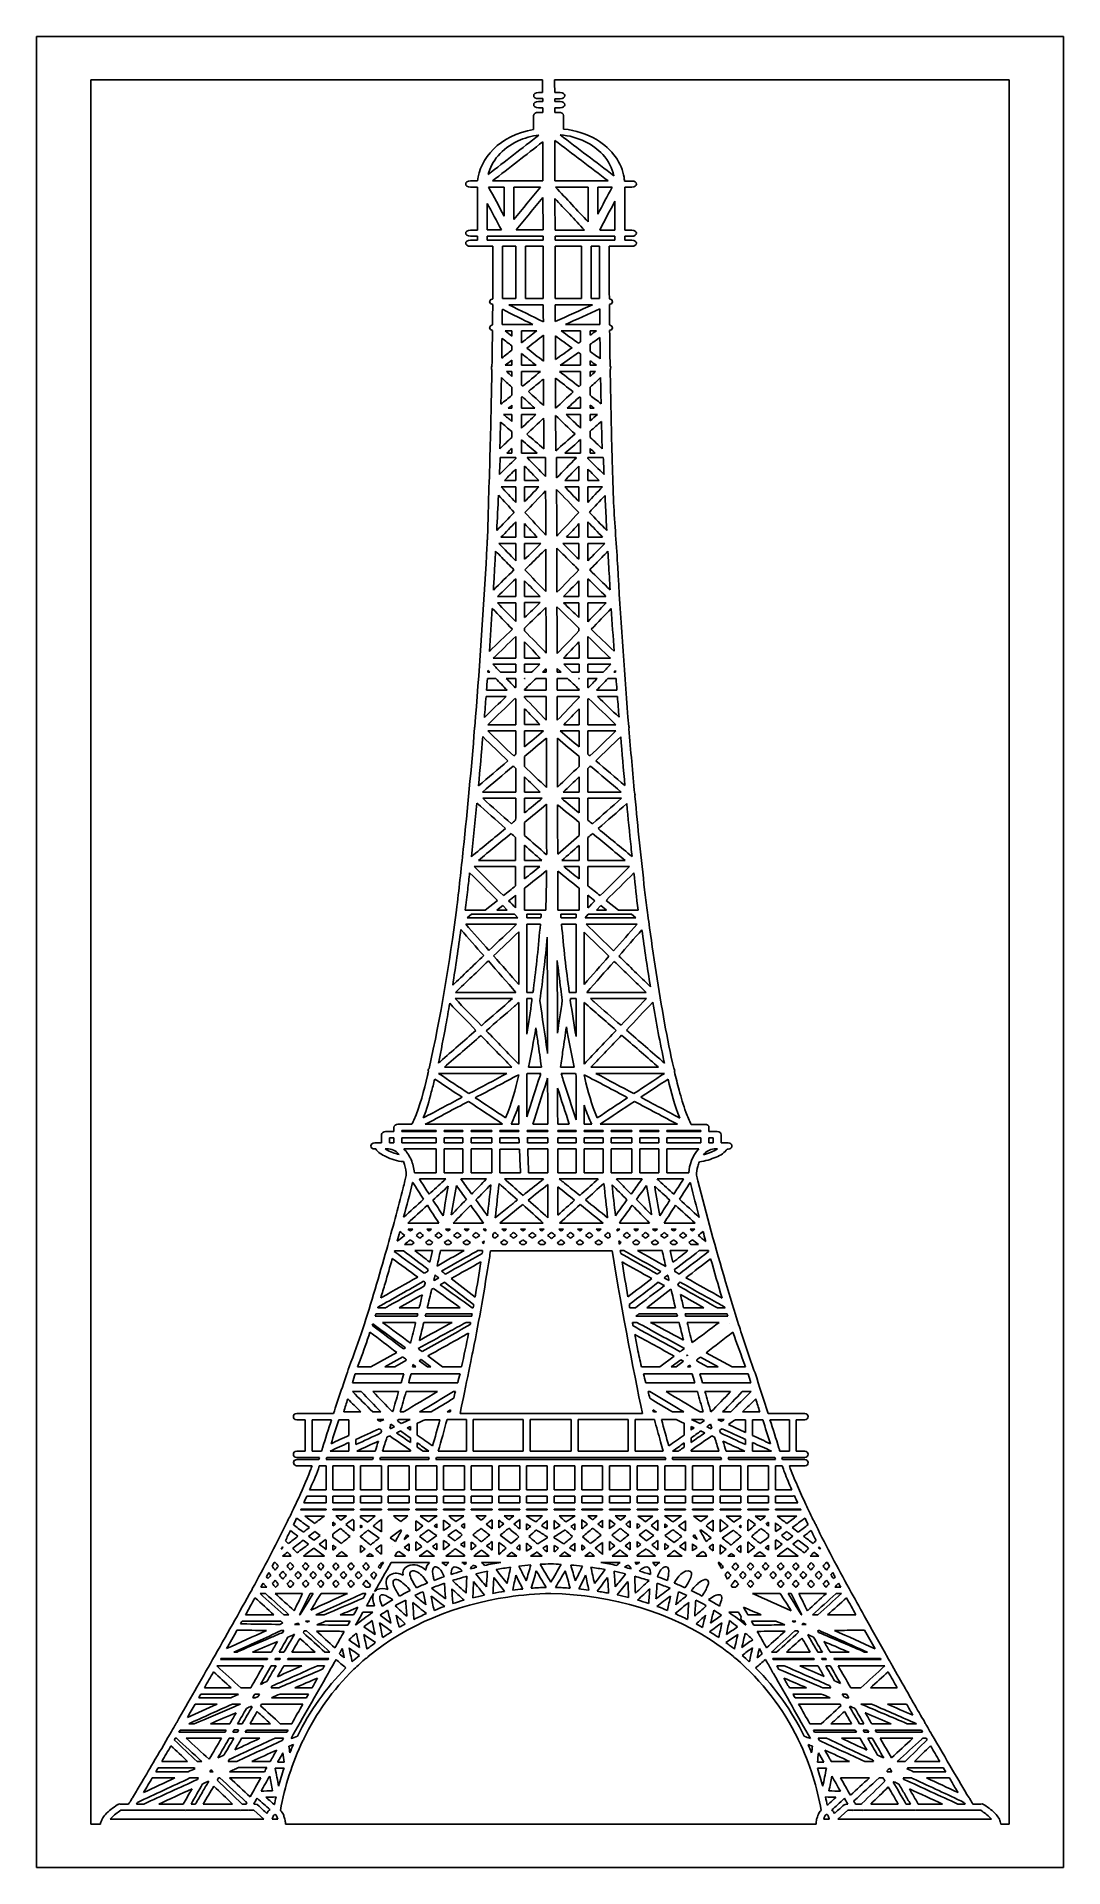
# Model space of a CAD drawing. Extents: x 385.5 to 423.8, y 888.2 to 956.4.
import ezdxf

# ---------------------------------------------------------------- set-up
doc = ezdxf.new("R2010")
doc.units = 0
doc.layers.add('Plan_1', color=7, linetype='CONTINUOUS')

msp = doc.modelspace()

# ---------------------------------------------------------------- linework, layer by layer
at = {"layer": 'Plan_1', "color": 7}
for p, q in [((385.51022, 888.181845), (385.51022, 956.445755)), ((385.51022, 956.445755), (423.77414, 956.445755)), ((423.77414, 956.445755), (423.77414, 888.181845)), ((387.52896, 889.787515), (387.52896, 954.839255)), ((387.52896, 954.839255), (404.36763, 954.839255)), ((404.36878, 954.362955), (404.20967, 954.362955)), ((404.36763, 954.839255), (404.36678, 954.836255)), ((404.81346, 954.839675), (421.75525, 954.839675)), ((404.81459, 954.838635), (404.81346, 954.839675)), ((404.81459, 954.835635), (404.81459, 954.838635)), ((405.0155, 954.362305), (404.81659, 954.362305)), ((421.75525, 954.839675), (421.75525, 889.787945)), ((404.20967, 954.132245), (404.36921, 954.132245)), ((404.36963, 954.023025), (404.20967, 954.023025)), ((404.20967, 953.792995), (404.3705, 953.792995)), ((404.81705, 954.131625), (405.0155, 954.131625)), ((405.0155, 954.022425), (404.81746, 954.022425)), ((404.81834, 953.792395), (405.0155, 953.792395)), ((404.03259, 953.505795), (404.03259, 952.978375)), ((404.37091, 953.621145), (404.21353, 953.621145)), ((404.96635, 953.620525), (404.81875, 953.620525)), ((405.14639, 953.000225), (405.14639, 953.505195)), ((403.44989, 952.557455), (403.44989, 952.557455)), ((404.37318, 952.520685), (404.37291, 952.520685)), ((404.81958, 952.576525), (404.81987, 952.576525)), ((406.60738, 952.050075), (406.60738, 952.050075)), ((401.94577, 951.062665), (401.67542, 951.062665)), ((404.37791, 951.066005), (402.49977, 951.066005)), ((406.80621, 951.065325), (404.82458, 951.065325)), ((407.68884, 951.062005), (407.41808, 951.062005)), ((401.67542, 950.831945), (401.93851, 950.831945)), ((401.93851, 950.831945), (401.93851, 949.232335)), ((402.35319, 950.835325), (402.93575, 950.835325)), ((402.93575, 950.835325), (402.93575, 949.753925)), ((402.93575, 950.835325), (402.93575, 950.835325)), ((403.29719, 949.626675), (403.29719, 950.835325)), ((403.29719, 950.835325), (404.28695, 950.835325)), ((404.28695, 950.835325), (404.28695, 950.835325)), ((404.3802, 950.294625), (404.38019, 950.294625)), ((404.82678, 950.408605), (404.82633, 950.408605)), ((404.84732, 950.834625), (406.06331, 950.834625)), ((406.06331, 950.834625), (406.06331, 949.536845)), ((406.06331, 950.834625), (406.06331, 950.834625)), ((406.42471, 949.823695), (406.42471, 950.834625)), ((406.42471, 950.834625), (406.95765, 950.834625)), ((406.95765, 950.834625), (406.95765, 950.834625)), ((407.0616, 950.310965), (407.0616, 949.235015)), ((407.0616, 950.310965), (407.0616, 950.310965)), ((407.42577, 949.231305), (407.42577, 950.456995)), ((407.42877, 950.831275), (407.68884, 950.831275)), ((402.29806, 949.235365), (402.29806, 950.229295)), ((402.29806, 950.229295), (402.29806, 950.229295)), ((401.93851, 949.232335), (401.67542, 949.232335)), ((401.67542, 949.002305), (401.93851, 949.002305)), ((401.93851, 949.002305), (401.93851, 948.859055)), ((402.83313, 949.235365), (402.29806, 949.235365)), ((402.29806, 949.005325), (404.38406, 949.005325)), ((402.29806, 948.862065), (402.29806, 949.005325)), ((402.29806, 949.005325), (402.29806, 949.005325)), ((404.38319, 949.235695), (403.384, 949.235695)), ((405.92558, 949.235015), (404.82978, 949.235015)), ((404.8306, 949.004995), (407.06165, 949.004995)), ((407.0616, 949.235015), (406.49488, 949.235015)), ((407.0616, 948.951595), (407.0616, 948.951565)), ((407.0616, 948.951565), (407.0616, 948.861765)), ((407.68839, 949.231305), (407.42577, 949.231305)), ((407.42577, 948.858025), (407.42577, 949.001275)), ((407.42577, 949.001275), (407.68839, 949.001275)), ((401.93851, 948.859055), (401.67542, 948.859055)), ((401.67542, 948.628375), (402.51718, 948.628375)), ((404.38447, 948.862065), (402.29806, 948.862065)), ((402.87705, 948.631345), (403.36763, 948.631345)), ((403.36733, 948.631345), (403.36733, 946.679895)), ((403.36763, 948.631345), (403.36733, 948.631345)), ((403.72919, 946.679895), (403.72919, 948.631345)), ((403.72919, 948.631345), (404.38577, 948.631345)), ((404.38577, 948.631345), (404.38534, 948.631345)), ((407.0616, 948.861765), (404.83104, 948.861765)), ((404.83228, 948.630695), (405.81947, 948.630695)), ((405.81947, 948.630695), (405.81993, 948.630695)), ((405.81993, 948.630695), (405.81993, 946.679235)), ((406.1808, 946.679235), (406.1808, 948.630695)), ((406.1808, 948.630695), (406.48364, 948.630695)), ((406.48364, 948.630695), (406.48334, 948.630695)), ((406.84664, 948.627345), (407.68839, 948.627345)), ((407.68839, 948.858025), (407.42577, 948.858025)), ((402.86648, 946.278695), (402.86604, 946.278695)), ((403.36733, 946.679895), (402.86905, 946.679895)), ((403.10581, 946.449845), (403.106, 946.449845)), ((403.106, 946.449845), (404.39214, 946.449845)), ((404.39134, 946.679895), (403.72919, 946.679895)), ((405.81993, 946.679235), (404.83828, 946.679235)), ((404.83885, 946.449145), (404.83915, 946.449145)), ((404.83915, 946.449145), (406.22283, 946.449145)), ((406.49134, 946.679235), (406.1808, 946.679235)), ((406.49439, 946.290615), (406.49397, 946.290615)), ((404.00677, 945.710095), (402.86048, 945.710095)), ((402.96958, 945.478035), (403.21935, 945.478035)), ((403.21935, 945.478035), (403.21935, 945.278965)), ((403.21935, 945.478035), (403.21935, 945.478035)), ((403.58033, 945.057785), (403.58033, 945.479055)), ((403.58033, 945.479055), (404.15051, 945.479055)), ((404.15051, 945.479055), (404.15051, 945.479085)), ((405.05602, 945.478365), (405.0556, 945.478365)), ((405.0556, 945.478365), (405.05602, 945.478365)), ((405.05602, 945.478395), (405.78017, 945.478395)), ((405.05602, 945.478365), (405.05602, 945.478365)), ((406.49997, 945.709415), (405.21638, 945.709415)), ((405.78017, 945.478395), (405.78017, 945.478365)), ((405.78017, 945.478365), (405.78017, 945.062195)), ((406.1403, 945.478365), (406.37166, 945.478365)), ((406.1403, 945.315675), (406.1403, 945.478365)), ((406.1403, 945.478365), (406.1403, 945.478365)), ((403.58033, 945.032985), (403.58033, 945.057785)), ((404.39556, 945.307895), (404.39557, 945.307895)), ((404.84213, 945.284745), (404.84211, 945.284745)), ((406.50425, 945.228945), (406.50427, 945.228945)), ((403.21891, 944.189745), (402.96912, 944.189745)), ((403.2187, 944.748985), (403.21868, 944.748985)), ((403.21891, 944.385745), (403.21891, 944.189745)), ((403.21891, 944.385745), (403.21891, 944.385745)), ((404.12653, 944.190765), (403.57992, 944.190765)), ((403.58033, 944.625965), (403.58033, 944.625965)), ((405.78053, 944.190065), (405.02519, 944.190065)), ((405.77975, 944.613745), (405.78012, 944.613735)), ((406.14072, 944.190065), (406.14072, 944.355115)), ((406.14072, 944.355115), (406.14072, 944.355115)), ((406.37125, 944.190065), (406.14072, 944.190065)), ((403.01997, 943.959715), (403.21891, 943.959715)), ((403.21891, 943.959715), (403.21891, 943.777015)), ((403.21891, 943.959715), (403.21891, 943.959715)), ((403.57994, 943.960445), (403.57992, 943.960415)), ((403.57992, 943.960415), (404.29077, 943.960415)), ((403.57994, 943.446975), (403.57994, 943.960445)), ((403.58036, 943.446935), (403.57994, 943.446975)), ((404.40106, 943.676985), (404.4011, 943.676985)), ((404.84666, 943.715065), (404.84683, 943.715065)), ((404.99782, 943.960415), (405.78012, 943.960415)), ((404.99784, 943.960355), (404.99782, 943.960415)), ((405.78012, 943.960415), (405.78012, 943.960075)), ((405.78012, 943.960075), (405.78012, 943.589825)), ((405.78012, 943.589825), (405.78012, 943.446595)), ((406.14072, 943.960085), (406.33917, 943.960085)), ((406.14072, 943.777335), (406.14072, 943.960085)), ((406.14072, 943.960085), (406.14072, 943.960085)), ((406.5269, 943.729025), (406.52693, 943.729015)), ((403.21846, 943.375465), (403.21846, 943.073985)), ((403.21846, 943.073985), (403.21848, 943.073635)), ((403.60602, 943.020915), (403.60603, 943.020915)), ((405.78011, 942.989965), (405.78012, 942.989935)), ((406.14151, 943.374785), (406.1411, 943.375125)), ((406.14151, 943.071265), (406.14151, 943.374785)), ((402.79842, 942.074595), (402.79842, 942.074605)), ((402.91224, 942.360065), (403.21848, 942.360065)), ((403.21848, 942.591135), (403.08715, 942.591135)), ((403.21848, 942.699685), (403.21848, 942.591135)), ((403.21848, 942.699685), (403.21848, 942.699685)), ((403.21848, 942.360065), (403.21848, 942.098415)), ((403.21848, 942.360065), (403.21848, 942.360065)), ((404.07395, 942.591815), (403.57949, 942.591815)), ((403.57949, 942.360785), (404.11971, 942.360785)), ((403.57949, 941.846285), (403.57949, 942.360785)), ((403.57949, 942.360785), (403.57949, 942.360785)), ((404.40542, 942.219885), (404.40584, 942.219885)), ((404.85181, 942.316865), (404.85156, 942.316865)), ((405.23989, 942.360065), (405.78053, 942.360065)), ((405.78053, 942.591135), (405.28653, 942.591135)), ((405.78053, 942.360065), (405.78053, 941.845605)), ((405.78053, 942.360065), (405.78053, 942.360065)), ((406.14113, 942.591135), (406.14113, 942.709545)), ((406.14113, 942.709545), (406.14113, 942.709545)), ((406.29385, 942.591135), (406.14113, 942.591135)), ((406.14113, 942.360065), (406.41232, 942.360065)), ((406.14113, 942.123915), (406.14113, 942.360065)), ((406.14113, 942.360065), (406.14113, 942.360065)), ((406.55945, 942.100465), (406.55946, 942.100465)), ((403.21848, 941.502235), (403.21804, 941.501905)), ((403.21848, 941.715935), (403.21848, 941.502235)), ((403.57905, 941.290605), (403.57905, 941.406615)), ((403.57905, 941.406615), (403.57905, 941.406615)), ((405.78143, 941.420625), (405.78143, 940.909835)), ((405.78143, 941.420625), (405.78143, 941.420625)), ((402.7869, 940.750635), (403.36648, 940.750585)), ((403.21804, 940.910165), (403.03025, 940.910165)), ((403.21804, 941.089165), (403.21804, 940.910165)), ((403.21804, 941.089165), (403.21804, 941.089165)), ((403.36648, 940.750585), (403.36648, 940.720685)), ((403.57905, 940.910165), (403.57905, 941.290605)), ((404.15908, 940.910165), (403.57905, 940.910165)), ((403.79405, 940.746165), (403.79905, 940.751165)), ((403.79905, 940.751165), (404.47557, 940.750935)), ((404.88532, 940.750935), (405.61931, 940.750935)), ((404.88575, 940.750705), (404.88532, 940.750935)), ((405.78143, 940.909835), (405.19586, 940.909835)), ((405.61931, 940.750935), (405.62431, 940.745935)), ((406.05174, 940.720635), (406.05174, 940.750935)), ((406.05174, 940.750935), (406.62919, 940.750935)), ((406.14154, 940.909835), (406.14154, 941.088815)), ((406.14154, 941.088815), (406.14154, 941.088815)), ((406.32933, 940.909835), (406.14154, 940.909835)), ((403.36692, 940.318455), (403.36692, 939.892435)), ((403.36692, 940.318455), (403.36692, 940.318455)), ((403.69801, 939.892435), (403.69801, 940.434815)), ((403.69801, 940.434815), (403.69801, 940.434815)), ((405.72069, 940.434815), (405.72069, 939.892435)), ((405.72069, 940.434815), (405.72069, 940.434815)), ((406.05134, 940.318785), (406.05175, 940.318785)), ((402.82286, 939.662405), (403.36648, 939.662405)), ((403.36692, 939.892435), (402.94046, 939.892435)), ((403.36648, 939.662405), (403.36648, 939.072025)), ((403.36648, 939.662405), (403.36648, 939.662405)), ((404.2275, 939.892435), (403.69801, 939.892435)), ((403.69801, 939.662385), (404.22964, 939.662385)), ((403.69801, 939.662385), (403.69801, 939.662385)), ((404.48015, 939.508255), (404.47984, 939.508255)), ((404.88887, 939.559965), (404.88875, 939.559965)), ((405.18901, 939.662385), (405.72069, 939.662385)), ((405.18901, 939.662385), (405.18901, 939.662385)), ((405.72069, 939.892435), (405.19118, 939.892435)), ((406.47822, 939.892755), (406.05175, 939.892755)), ((406.05219, 939.662755), (406.5963, 939.662755)), ((406.05219, 939.072355), (406.05219, 939.662755)), ((406.05219, 939.662755), (406.05219, 939.662755)), ((406.69281, 939.340485), (406.69286, 939.340485)), ((403.31, 938.705555), (403.31002, 938.705555)), ((403.36605, 938.350635), (403.36605, 937.778285)), ((403.36605, 938.350635), (403.36605, 938.350635)), ((403.69755, 938.285655), (403.69755, 938.285655)), ((405.72069, 938.285655), (405.72069, 938.285655)), ((406.05263, 937.778605), (406.05263, 938.350955)), ((406.05263, 938.350955), (406.05263, 938.350955)), ((402.73513, 937.548255), (403.36605, 937.548255)), ((403.36605, 937.778285), (402.81601, 937.778285)), ((403.36605, 937.548255), (403.36605, 937.548255)), ((404.16421, 937.778285), (403.69713, 937.778285)), ((403.69713, 937.548235), (404.30024, 937.548235)), ((403.69713, 936.955485), (403.69713, 937.548235)), ((403.69713, 937.548235), (403.69713, 937.548235)), ((404.89387, 937.815135), (404.89387, 937.815135)), ((404.89387, 937.815135), (404.89387, 937.815135)), ((404.89533, 937.369275), (404.89562, 937.369275)), ((405.11843, 937.548255), (405.72154, 937.548255)), ((405.11843, 937.548255), (405.11843, 937.548255)), ((405.7211, 937.778285), (405.25406, 937.778285)), ((405.72154, 937.548255), (405.72154, 936.955505)), ((406.60269, 937.778605), (406.05263, 937.778605)), ((406.05263, 937.548255), (406.68396, 937.548255)), ((406.05263, 937.548255), (406.05263, 937.548255)), ((403.07438, 936.791175), (403.07477, 936.791505)), ((404.48788, 936.791505), (404.48754, 936.791505)), ((405.48372, 936.791505), (405.48418, 936.791505)), ((406.05345, 936.903785), (406.05304, 936.903785)), ((406.79983, 937.257025), (406.79985, 937.257025)), ((406.82595, 936.791505), (406.82552, 936.791505)), ((403.36564, 936.232075), (403.36564, 936.069385)), ((403.36564, 936.232075), (403.36564, 936.232075)), ((403.69665, 935.570575), (403.69665, 936.156205)), ((403.69665, 936.156205), (403.69665, 936.156205)), ((405.72239, 936.155175), (405.72239, 936.069075)), ((405.72239, 936.069085), (405.72239, 935.569555)), ((405.72239, 936.069075), (405.72239, 936.069085)), ((406.05389, 936.231715), (406.05389, 936.231715)), ((402.68126, 935.338855), (403.36522, 935.338855)), ((403.36522, 935.569865), (402.6911, 935.569865)), ((403.36522, 935.338855), (403.36522, 934.631035)), ((403.36522, 935.338855), (403.36522, 935.338855)), ((404.26983, 935.570575), (403.69665, 935.570575)), ((403.69665, 935.339545), (404.27668, 935.339545)), ((403.69665, 935.339545), (403.69665, 935.339545)), ((405.14235, 935.338505), (405.72239, 935.338505)), ((405.72239, 935.569555), (405.1492, 935.569555)), ((405.72239, 935.338505), (405.72239, 935.338505)), ((406.7284, 935.569205), (406.05433, 935.569205)), ((406.05433, 935.338505), (406.73785, 935.338505)), ((406.05433, 934.630705), (406.05433, 935.338505)), ((406.05433, 935.338505), (406.05433, 935.338505)), ((402.48837, 935.126525), (402.48837, 935.126525)), ((404.49214, 935.155795), (404.49226, 935.155795)), ((404.90216, 935.178235), (404.90245, 935.178235)), ((406.92561, 935.121055), (406.92561, 935.121055)), ((403.36473, 934.074725), (403.36473, 933.272705)), ((403.69623, 933.876025), (403.69623, 933.876025)), ((405.7228, 933.875325), (405.7228, 933.875325)), ((405.72285, 934.392185), (405.72285, 934.288035)), ((406.05474, 933.272705), (406.05474, 934.074725)), ((406.05474, 934.074725), (406.05474, 934.074725)), ((403.36473, 933.272705), (402.52769, 933.272705)), ((402.52769, 933.272705), (402.52769, 933.272705)), ((404.27797, 933.273375), (403.69582, 933.273375)), ((405.72321, 933.272705), (405.14112, 933.272705)), ((406.89175, 933.272705), (406.05474, 933.272705)), ((402.30872, 932.515925), (402.61753, 932.515925)), ((402.30876, 932.515925), (402.30872, 932.515925)), ((402.39767, 932.746375), (402.32627, 932.746375)), ((402.33127, 932.816075), (402.33097, 932.816075)), ((402.51235, 933.042345), (403.36476, 933.042345)), ((403.36435, 932.746275), (402.79464, 932.746275)), ((403.01454, 932.515945), (403.36399, 932.515945)), ((403.36399, 932.515945), (403.36435, 932.515595)), ((403.36435, 932.515595), (403.36435, 932.178375)), ((403.36476, 933.042345), (403.36476, 933.042345)), ((403.95798, 932.746975), (403.6958, 932.746975)), ((403.69582, 933.043005), (404.26726, 933.043005)), ((403.69582, 933.043005), (403.69582, 933.043005)), ((403.69582, 932.516275), (403.71682, 932.516275)), ((403.69582, 932.496175), (403.69582, 932.516275)), ((403.69582, 932.516275), (403.69582, 932.516275)), ((404.12413, 932.516295), (404.12442, 932.516295)), ((404.12442, 932.516295), (404.49995, 932.516295)), ((404.49954, 932.747325), (404.36564, 932.747325)), ((404.49954, 932.875295), (404.49954, 932.875295)), ((404.49995, 932.747325), (404.49954, 932.747325)), ((404.90888, 932.884795), (404.90888, 932.884795)), ((405.05385, 932.746325), (404.9093, 932.746325)), ((404.91043, 932.515575), (405.29497, 932.515575)), ((405.1518, 933.042025), (405.72321, 933.042025)), ((405.29497, 932.515575), (405.29466, 932.515595)), ((405.72321, 932.745955), (405.46149, 932.745955)), ((405.70225, 932.515595), (405.72325, 932.515595)), ((405.70225, 932.515595), (405.70225, 932.515595)), ((405.72321, 933.042025), (405.72321, 932.745955)), ((405.72321, 933.042025), (405.72321, 933.042025)), ((405.72325, 932.515595), (405.72325, 932.495495)), ((406.05474, 933.042345), (406.90718, 933.042345)), ((406.05474, 933.042345), (406.05474, 933.042345)), ((406.62491, 932.746275), (406.05518, 932.746275)), ((406.05518, 932.515595), (406.40506, 932.515595)), ((406.05523, 932.515245), (406.05518, 932.515595)), ((406.05523, 932.178025), (406.05523, 932.515245)), ((406.80112, 932.515925), (407.10396, 932.515925)), ((407.08758, 932.746255), (407.02168, 932.746255)), ((407.08288, 932.810255), (407.08258, 932.810255)), ((407.10396, 932.515925), (407.10393, 932.515925)), ((402.25828, 931.841865), (403.01233, 931.841865)), ((402.25828, 931.841865), (402.25828, 931.841865)), ((403.04052, 932.072545), (402.27576, 932.072545)), ((403.69512, 932.072915), (403.69512, 932.105915)), ((404.50095, 932.072915), (403.69512, 932.072915)), ((403.69584, 931.842225), (403.69541, 931.842195)), ((403.69541, 931.842195), (404.50207, 931.842195)), ((405.7237, 932.072205), (404.91143, 932.072205)), ((404.91186, 931.841535), (404.91231, 931.841505)), ((404.91231, 931.841505), (405.72411, 931.841505)), ((405.7237, 932.105205), (405.7237, 932.072205)), ((405.72411, 931.841505), (405.72411, 931.802405)), ((407.13733, 932.072545), (406.37854, 932.072545)), ((406.40717, 931.841505), (407.15527, 931.841505)), ((406.40718, 931.841505), (406.40717, 931.841505)), ((403.36434, 931.733275), (403.36435, 931.733295)), ((403.69541, 931.386915), (403.69541, 931.386915)), ((405.7237, 931.386205), (405.7237, 931.386205)), ((406.05533, 931.733455), (406.05531, 931.733465)), ((402.31945, 930.559755), (403.36399, 930.559755)), ((403.36394, 930.790045), (402.32113, 930.790045)), ((403.36399, 930.559755), (403.36394, 930.559715)), ((404.26427, 930.790745), (403.69497, 930.790745)), ((403.69497, 930.560045), (404.39899, 930.560045)), ((403.69497, 929.964895), (403.69497, 930.560045)), ((403.69497, 930.560045), (403.69497, 930.560045)), ((405.02053, 930.559715), (405.72411, 930.559715)), ((405.02053, 930.559715), (405.02053, 930.559715)), ((405.72411, 930.790045), (405.15482, 930.790045)), ((405.72411, 930.559715), (405.72411, 929.964895)), ((406.05555, 930.559745), (406.05559, 930.559715)), ((406.05559, 930.559715), (407.10007, 930.559715)), ((407.09883, 930.790035), (406.05602, 930.790035)), ((402.13723, 930.343295), (402.13723, 930.343295)), ((404.50667, 930.289515), (404.5068, 930.289515)), ((404.91668, 930.286095), (404.91697, 930.286095)), ((403.36356, 929.159475), (403.36352, 929.159445)), ((405.72491, 929.603495), (405.72491, 929.231945)), ((406.05559, 929.159115), (406.056, 929.159445)), ((406.1467, 929.246845), (406.14669, 929.246895)), ((406.34599, 929.439495), (406.34599, 929.439495)), ((403.69453, 928.274395), (403.69453, 928.839925)), ((403.69453, 928.839925), (403.69453, 928.839925)), ((404.92209, 928.623845), (404.92168, 928.623845)), ((405.72455, 928.839925), (405.72455, 928.274395)), ((405.72455, 928.839925), (405.72455, 928.839925)), ((401.91436, 927.867095), (401.91436, 927.867095)), ((403.36309, 928.274395), (402.12314, 928.274395)), ((402.13293, 928.043715), (403.36309, 928.043715)), ((403.36309, 928.043715), (403.36309, 928.043715)), ((403.69412, 928.044065), (404.35195, 928.044065)), ((403.69412, 927.501685), (403.69412, 928.044065)), ((403.69412, 928.044065), (403.69412, 928.044065)), ((404.2801, 928.274395), (403.69453, 928.274395)), ((404.5131, 927.820775), (404.51322, 927.820775)), ((404.92384, 927.805535), (404.92428, 927.805535)), ((405.0667, 928.044025), (405.72499, 928.044025)), ((405.0667, 928.044025), (405.0667, 928.044025)), ((405.72455, 928.274395), (405.13898, 928.274395)), ((405.72499, 928.044025), (405.72499, 927.501625)), ((407.29816, 928.274065), (406.056, 928.274065)), ((406.05644, 928.043715), (407.30712, 928.043715)), ((406.05644, 928.043715), (406.05644, 928.043715)), ((403.69359, 927.144995), (403.694, 927.145375)), ((403.36262, 926.586965), (403.36262, 926.586645)), ((406.22924, 926.729895), (406.22924, 926.729895)), ((406.43839, 926.913335), (406.43843, 926.913335)), ((403.36221, 925.729815), (401.97593, 925.729815)), ((403.69371, 925.729465), (403.69371, 926.293665)), ((403.69371, 926.293665), (403.69371, 926.293665)), ((404.3323, 925.729465), (403.69371, 925.729465)), ((405.7254, 925.729815), (405.08851, 925.729815)), ((405.7254, 926.288545), (405.7254, 925.729815)), ((405.7254, 926.288545), (405.7254, 926.288545)), ((407.44357, 925.729535), (406.05729, 925.729535)), ((401.64575, 925.269095), (401.64574, 925.269095)), ((401.81767, 925.499175), (403.36177, 925.499175)), ((403.36177, 925.499175), (403.36221, 925.499115)), ((403.36221, 925.499115), (403.36221, 924.778765)), ((403.69371, 925.499115), (404.26514, 925.499115)), ((403.69371, 925.499115), (403.69371, 925.499115)), ((404.93182, 925.326595), (404.93154, 925.326595)), ((405.15397, 925.499445), (405.7254, 925.499445)), ((405.15397, 925.499445), (405.15397, 925.499445)), ((406.05731, 925.498785), (407.60141, 925.498785)), ((406.05731, 924.778395), (406.05731, 925.498785)), ((406.05731, 925.498785), (406.05731, 925.498785)), ((407.76652, 925.261945), (407.76652, 925.261945)), ((403.36177, 924.428615), (403.36177, 923.962415)), ((403.36177, 924.428615), (403.36177, 924.428615)), ((403.6941, 924.375555), (403.6941, 924.692685)), ((403.6941, 924.692685), (403.69412, 924.692685)), ((406.05775, 924.428255), (406.05775, 924.428305)), ((406.05775, 924.375555), (406.05775, 924.428255)), ((406.05775, 923.962135), (406.05775, 924.375555)), ((401.48597, 923.873145), (401.48576, 923.873335)), ((401.48576, 923.873335), (401.48597, 923.873145)), ((401.48597, 923.873145), (401.48597, 923.873145)), ((401.48625, 923.873325), (401.48617, 923.872945)), ((401.48617, 923.872945), (401.48625, 923.873325)), ((402.22702, 923.873325), (401.48625, 923.873325)), ((401.55251, 923.584045), (401.71378, 923.723915)), ((401.71378, 923.723915), (403.3233, 923.723915)), ((402.68296, 924.237055), (402.22702, 923.873325)), ((402.66628, 923.872935), (402.87843, 924.042415)), ((403.04868, 923.872935), (402.66628, 923.872935)), ((402.66628, 923.872935), (402.66628, 923.872935)), ((402.87843, 924.042415), (403.04868, 923.872935)), ((403.3233, 923.723915), (403.43794, 923.584045)), ((403.69415, 923.872935), (403.69369, 923.872935)), ((404.48459, 923.872935), (403.69415, 923.872935)), ((403.77658, 923.601745), (403.77665, 923.723915)), ((403.77665, 923.723915), (404.31386, 923.723915)), ((404.31386, 923.723915), (404.31435, 923.723915)), ((405.72669, 923.872935), (404.93582, 923.872935)), ((405.04059, 923.723915), (405.61419, 923.723915)), ((405.0406, 923.723885), (405.04059, 923.723915)), ((405.61419, 923.723915), (405.61419, 923.601715)), ((405.95334, 923.584065), (406.06797, 923.723935)), ((406.06797, 923.723935), (407.67753, 923.723935)), ((406.37125, 923.872935), (406.54151, 924.042415)), ((406.75368, 923.872935), (406.37125, 923.872935)), ((406.37125, 923.872935), (406.37125, 923.872935)), ((406.54151, 924.042415), (406.75368, 923.872935)), ((407.19207, 923.872935), (406.73615, 924.236695)), ((407.92434, 923.872935), (407.19207, 923.872935)), ((407.67753, 923.723935), (407.8388, 923.584065)), ((401.32153, 923.146785), (401.32153, 923.146785)), ((401.50206, 923.352995), (403.39816, 923.352995)), ((401.50206, 923.352995), (401.50206, 923.352995)), ((403.43794, 923.584045), (401.55251, 923.584045)), ((403.39816, 923.352995), (403.39859, 923.352995)), ((403.39859, 923.352995), (403.39816, 923.352995)), ((403.39816, 923.352995), (403.39816, 923.352995)), ((403.77712, 923.350635), (403.78012, 923.353635)), ((403.78012, 923.353635), (404.28398, 923.353635)), ((404.30275, 923.584045), (403.79118, 923.584045)), ((404.28398, 923.353635), (404.2835, 923.353385)), ((405.59969, 923.584015), (405.0522, 923.584015)), ((405.0727, 923.352655), (405.61076, 923.352655)), ((405.61076, 923.352655), (405.61376, 923.349655)), ((405.61376, 923.349655), (405.61419, 923.349595)), ((405.91319, 923.058335), (405.91361, 923.057985)), ((407.8388, 923.584065), (405.95334, 923.584065)), ((405.98975, 923.352995), (407.8897, 923.352995)), ((405.98975, 923.352995), (405.98975, 923.352995)), ((408.06714, 923.143065), (408.06714, 923.143065)), ((404.53969, 922.863325), (404.53971, 922.863335)), ((407.01345, 922.354455), (407.01345, 922.354455)), ((407.01345, 922.354455), (407.01345, 922.354455)), ((407.01373, 922.354285), (407.01373, 922.354285)), ((402.34551, 921.979985), (402.34551, 921.979985)), ((402.54139, 922.167835), (402.54139, 922.167835)), ((404.91216, 921.893865), (404.91257, 921.893945)), ((407.03338, 921.965685), (407.03338, 921.965685)), ((403.77627, 920.807105), (403.77627, 920.921755)), ((400.90358, 920.400055), (400.90362, 920.400085)), ((401.10472, 920.575685), (403.24459, 920.575685)), ((401.10472, 920.575685), (401.10472, 920.575685)), ((403.37503, 920.806385), (401.11881, 920.806385)), ((403.47685, 920.431055), (403.47685, 920.431035)), ((404.0085, 920.807105), (403.77627, 920.807105)), ((403.77665, 920.575685), (403.96017, 920.575685)), ((403.96802, 920.501885), (403.96828, 920.501855)), ((405.10083, 920.513425), (405.10095, 920.513405)), ((405.61465, 920.806045), (405.35971, 920.806045)), ((405.40893, 920.574955), (405.61425, 920.574955)), ((405.61425, 920.574955), (405.61468, 920.575005)), ((405.61507, 920.806385), (405.61465, 920.806045)), ((405.91446, 920.431405), (405.91446, 920.431405)), ((408.22159, 920.806715), (406.01666, 920.806715)), ((406.14708, 920.575685), (408.23483, 920.575685)), ((406.14708, 920.575685), (406.14708, 920.575685)), ((408.47651, 920.440915), (408.47651, 920.440915)), ((405.25401, 919.520865), (405.25398, 919.520855)), ((402.06708, 919.202335), (402.06708, 919.202335)), ((402.26765, 919.377235), (402.26806, 919.377575)), ((404.1933, 918.931155), (404.19372, 918.931135)), ((403.47638, 918.460855), (403.47638, 918.132835)), ((404.55125, 918.530365), (404.55171, 918.527365)), ((404.55125, 918.530345), (404.55125, 918.530365)), ((404.55125, 918.527345), (404.55125, 918.530345)), ((404.55171, 918.527365), (404.55125, 918.527345)), ((400.34544, 917.576155), (400.34544, 917.576155)), ((400.48789, 917.785445), (403.03715, 917.785445)), ((400.48789, 917.785445), (400.48789, 917.785445)), ((403.21935, 918.015805), (400.70475, 918.015805)), ((403.47468, 917.738805), (403.47468, 917.738805)), ((403.78657, 917.784425), (404.30069, 917.784425)), ((404.32544, 918.015825), (403.83782, 918.015825)), ((404.28189, 917.726225), (404.28222, 917.726225)), ((404.55416, 917.614645), (404.55385, 917.614645)), ((405.03199, 918.014775), (405.03202, 918.015115)), ((405.54441, 918.014775), (405.03199, 918.014775)), ((405.0573, 917.784755), (405.59583, 917.784755)), ((405.05739, 917.784715), (405.0573, 917.784755)), ((405.91535, 917.739905), (405.9153, 917.739855)), ((408.68697, 918.015805), (406.16895, 918.015805)), ((406.35459, 917.785445), (408.90382, 917.785445)), ((406.35459, 917.785445), (406.35459, 917.785445)), ((408.62368, 918.070905), (408.62367, 918.070905)), ((409.04367, 917.574145), (409.04367, 917.574145)), ((400.21888, 917.082425), (400.21888, 917.082425)), ((404.92556, 917.239995), (404.92513, 917.239995)), ((407.76907, 917.033445), (407.76866, 917.033445)), ((401.60266, 916.743385), (401.60254, 916.743525)), ((403.47638, 916.593795), (403.47638, 916.593795)), ((405.91529, 916.597175), (405.9153, 916.597175)), ((407.78879, 916.742925), (407.78874, 916.743155)), ((398.36683, 915.503025), (398.36683, 915.199175)), ((398.82623, 915.618375), (398.51613, 915.618375)), ((398.82623, 915.772855), (398.82623, 915.618375)), ((399.48833, 915.888205), (398.9755, 915.888205)), ((399.12429, 915.618595), (399.12429, 915.657695)), ((399.12429, 915.657695), (399.1243, 915.657695)), ((400.31894, 915.618595), (399.12429, 915.618595)), ((399.1243, 915.657695), (399.57085, 915.657695)), ((399.62605, 915.657695), (400.39596, 915.657695)), ((400.25405, 915.888955), (399.99525, 915.888955)), ((402.87258, 915.888955), (400.25405, 915.888955)), ((400.39594, 915.618595), (400.31894, 915.618595)), ((400.69492, 915.657375), (401.39852, 915.657375)), ((400.69492, 915.618275), (400.69492, 915.657375)), ((400.69492, 915.657375), (400.69492, 915.657375)), ((401.39852, 915.618275), (400.69492, 915.618275)), ((401.39852, 915.657375), (401.39852, 915.618275)), ((401.69835, 915.657025), (402.47426, 915.657025)), ((401.69835, 915.617825), (401.69835, 915.657025)), ((401.69835, 915.657025), (401.69835, 915.657025)), ((402.47426, 915.617825), (401.69835, 915.617825)), ((402.47426, 915.657025), (402.47426, 915.617825)), ((402.7736, 915.618925), (402.7736, 915.658025)), ((402.7736, 915.658025), (402.77365, 915.658025)), ((403.47847, 915.618925), (402.7736, 915.618925)), ((402.77365, 915.658025), (403.43022, 915.658025)), ((402.87758, 915.898955), (402.87258, 915.888955)), ((402.87755, 915.899335), (402.87758, 915.898955)), ((403.47597, 915.888745), (403.19283, 915.888745)), ((403.43022, 915.658025), (403.47762, 915.658025)), ((403.78952, 915.657025), (404.55946, 915.657025)), ((403.78981, 915.657025), (403.78952, 915.657025)), ((404.55946, 915.617825), (403.79081, 915.617825)), ((404.55885, 915.888745), (403.99635, 915.888745)), ((404.55946, 915.657025), (404.55946, 915.617825)), ((405.36184, 915.888425), (404.92856, 915.888425)), ((404.92897, 915.657675), (405.61633, 915.657675)), ((404.92897, 915.618575), (404.92897, 915.657675)), ((404.92897, 915.657675), (404.92897, 915.657675)), ((405.61633, 915.618575), (404.92897, 915.618575)), ((405.61633, 915.657675), (405.61633, 915.618575)), ((405.91574, 915.658395), (406.61806, 915.658395)), ((405.91574, 915.619295), (405.91574, 915.658395)), ((405.91574, 915.658395), (405.91574, 915.658395)), ((406.4863, 915.619295), (405.91574, 915.619295)), ((405.96156, 915.889425), (405.91576, 915.889425)), ((406.19936, 915.889425), (405.96156, 915.889425)), ((406.61806, 915.619295), (406.4863, 915.619295)), ((406.5188, 915.888705), (406.5138, 915.898705)), ((409.3961, 915.888705), (406.5188, 915.888705)), ((406.61806, 915.658395), (406.61806, 915.619295)), ((406.91745, 915.658065), (407.69336, 915.658065)), ((406.91745, 915.618865), (406.91745, 915.658065)), ((406.91745, 915.658065), (406.91745, 915.658065)), ((407.69336, 915.618865), (406.91745, 915.618865)), ((407.69336, 915.658065), (407.69336, 915.618865)), ((407.99278, 915.657695), (408.69636, 915.657695)), ((407.99278, 915.618595), (407.99278, 915.657695)), ((407.99278, 915.657695), (407.99278, 915.657695)), ((408.69636, 915.618595), (407.99278, 915.618595)), ((408.69636, 915.657695), (408.69636, 915.618595)), ((408.99539, 915.618575), (408.99539, 915.657675)), ((408.99539, 915.657675), (409.13742, 915.657675)), ((410.26703, 915.618575), (408.99539, 915.618575)), ((409.13742, 915.657675), (409.76528, 915.657675)), ((409.82048, 915.657675), (410.26705, 915.657675)), ((410.41807, 915.886775), (409.90565, 915.886775)), ((410.26703, 915.657675), (410.26703, 915.618575)), ((410.26705, 915.657675), (410.26703, 915.657675)), ((410.56736, 915.616925), (410.56736, 915.771425)), ((410.87703, 915.616925), (410.56736, 915.616925)), ((411.02632, 915.197745), (411.02632, 915.501575)), ((398.26249, 915.199175), (398.11534, 915.199175)), ((398.11534, 914.968815), (398.14914, 914.968815)), ((398.36683, 915.199175), (398.26249, 915.199175)), ((398.50237, 914.969365), (398.62813, 914.969365)), ((398.62813, 914.969365), (398.62813, 914.969325)), ((398.6649, 915.388175), (398.82488, 915.388175)), ((398.6649, 915.199675), (398.6649, 915.388175)), ((398.6649, 915.388175), (398.6649, 915.388175)), ((398.82488, 915.199675), (398.6649, 915.199675)), ((398.82488, 915.388175), (398.82488, 915.199675)), ((399.1243, 915.387855), (400.39594, 915.387855)), ((399.1243, 915.199345), (399.1243, 915.387855)), ((399.1243, 915.387855), (399.1243, 915.387855)), ((400.3955, 915.199345), (399.1243, 915.199345)), ((399.19182, 914.968935), (399.19184, 914.968935)), ((399.19184, 914.968935), (400.39545, 914.968935)), ((400.39545, 914.968935), (400.39545, 914.081875)), ((400.39594, 915.199345), (400.3955, 915.199345)), ((400.39594, 915.387855), (400.39594, 915.199345)), ((400.69492, 915.387505), (401.39852, 915.387505)), ((400.69492, 915.199025), (400.69492, 915.387505)), ((400.69492, 915.387505), (400.69492, 915.387505)), ((401.39852, 915.199025), (400.69492, 915.199025)), ((400.69529, 914.081525), (400.69529, 914.968645)), ((400.69529, 914.968645), (401.39892, 914.968645)), ((401.39852, 915.387505), (401.39852, 915.199025)), ((401.39892, 914.968645), (401.39891, 914.968645)), ((401.69835, 915.387175), (402.47426, 915.387175)), ((401.69835, 915.198655), (401.69835, 915.387175)), ((401.69835, 915.387175), (401.69835, 915.387175)), ((402.47426, 915.198655), (401.69835, 915.198655)), ((401.69835, 914.081195), (401.69835, 914.968295)), ((401.69835, 914.968295), (402.42804, 914.968295)), ((402.42804, 914.968295), (402.47424, 914.968295)), ((402.47424, 914.968295), (402.47426, 914.968295)), ((402.47426, 915.387175), (402.47426, 915.198655)), ((402.47426, 914.968295), (402.47426, 914.081195)), ((402.77294, 915.199345), (402.77294, 915.387855)), ((402.77294, 915.387855), (402.90471, 915.387855)), ((403.49113, 915.199345), (402.77294, 915.199345)), ((402.77327, 914.080875), (402.77327, 914.967975)), ((402.77327, 914.967975), (403.50172, 914.967975)), ((402.90471, 915.387855), (402.90498, 915.387855)), ((402.90498, 915.387855), (403.48413, 915.387855)), ((403.50172, 914.967975), (403.50167, 914.967975)), ((403.79679, 915.387175), (404.55987, 915.387175)), ((403.79679, 915.387175), (403.79679, 915.387175)), ((404.56029, 915.198655), (403.80279, 915.198655)), ((403.81031, 914.968295), (404.56052, 914.968295)), ((404.56052, 914.968295), (404.56067, 914.968295)), ((404.92984, 915.387855), (405.61633, 915.387855)), ((404.92984, 915.387855), (404.92984, 915.387855)), ((405.61633, 915.199345), (404.93026, 915.199345)), ((404.93086, 914.968935), (404.93116, 914.968935)), ((404.93116, 914.968935), (405.61638, 914.968935)), ((405.61633, 915.387855), (405.61633, 915.199345)), ((405.61638, 914.968935), (405.61638, 914.081835)), ((405.91574, 915.388525), (406.61806, 915.388525)), ((405.91574, 915.200005), (405.91574, 915.388525)), ((405.91574, 915.388525), (405.91574, 915.388525)), ((406.61806, 915.200005), (405.91574, 915.200005)), ((405.91574, 914.969655), (406.61806, 914.969655)), ((405.91574, 914.082555), (405.91574, 914.969655)), ((405.91574, 914.969655), (405.91574, 914.969655)), ((406.61806, 915.388525), (406.61806, 915.200005)), ((406.61806, 914.969655), (406.61806, 914.082555)), ((406.91704, 915.388175), (407.69295, 915.388175)), ((406.91707, 915.388175), (406.91704, 915.388175)), ((406.91707, 915.199675), (406.91707, 915.388175)), ((406.96367, 915.199675), (406.91707, 915.199675)), ((406.91745, 914.969325), (407.69336, 914.969325)), ((406.91745, 914.082225), (406.91745, 914.969325)), ((406.91745, 914.969325), (406.91745, 914.969325)), ((407.69295, 915.199675), (406.96367, 915.199675)), ((407.69295, 915.388175), (407.69295, 915.199675)), ((407.69336, 914.969325), (407.69336, 914.082225)), ((407.9927, 914.081875), (407.9927, 914.968995)), ((407.9927, 914.968995), (407.99275, 914.968995)), ((407.99275, 914.968995), (408.69633, 914.968995)), ((407.99278, 915.387855), (408.69636, 915.387855)), ((407.99278, 915.199345), (407.99278, 915.387855)), ((407.99278, 915.387855), (407.99278, 915.387855)), ((408.69636, 915.199345), (407.99278, 915.199345)), ((408.69636, 915.387855), (408.69636, 915.199345)), ((408.99536, 914.968645), (410.18911, 914.968645)), ((408.99536, 914.081525), (408.99536, 914.968645)), ((408.99536, 914.968645), (408.99536, 914.968645)), ((408.99578, 915.199025), (408.99578, 915.387505)), ((408.99578, 915.387505), (409.07278, 915.387505)), ((410.26742, 915.199025), (408.99578, 915.199025)), ((409.07277, 915.387505), (410.26742, 915.387505)), ((409.07278, 915.387505), (409.07277, 915.387505)), ((410.26742, 915.387505), (410.26742, 915.199025)), ((410.5664, 915.387505), (410.7264, 915.387505)), ((410.5664, 915.199025), (410.5664, 915.387505)), ((410.5664, 915.387505), (410.5664, 915.387505)), ((410.7264, 915.199025), (410.5664, 915.199025)), ((410.7264, 915.387505), (410.7264, 915.199025)), ((410.76271, 914.968665), (410.76271, 914.968645)), ((410.76271, 914.968645), (410.8868, 914.968645)), ((411.13069, 915.197745), (411.02632, 915.197745)), ((411.27782, 915.197745), (411.13069, 915.197745)), ((411.24402, 914.967385), (411.27782, 914.967385)), ((400.23168, 914.081875), (399.58707, 914.081875)), ((400.39545, 914.081875), (400.23168, 914.081875)), ((401.06703, 914.081525), (400.69529, 914.081525)), ((401.39852, 914.081525), (401.08883, 914.081525)), ((401.39891, 914.081525), (401.39891, 914.081525)), ((402.47426, 914.081195), (401.69835, 914.081195)), ((403.54537, 914.080875), (402.77327, 914.080875)), ((404.56267, 914.081195), (403.84451, 914.081195)), ((405.47048, 914.081875), (404.93327, 914.081875)), ((406.61806, 914.082555), (405.91574, 914.082555)), ((407.69336, 914.082225), (406.91745, 914.082225)), ((408.30237, 914.081875), (407.9927, 914.081875)), ((408.69636, 914.081875), (408.32467, 914.081875)), ((409.81232, 914.081525), (408.99536, 914.081525)), ((399.5238, 913.721175), (399.52424, 913.721175)), ((399.77397, 913.851135), (399.77398, 913.851175)), ((399.77398, 913.851175), (400.75563, 913.851175)), ((400.84795, 913.579095), (400.84795, 913.579095)), ((401.15233, 913.608675), (401.15233, 913.608675)), ((401.3194, 913.851175), (401.31942, 913.851175)), ((401.31942, 913.851175), (402.27581, 913.851175)), ((402.4379, 913.636815), (402.4379, 913.636815)), ((402.74247, 913.684755), (402.74247, 913.684755)), ((402.94944, 913.851175), (403.92082, 913.851175)), ((402.94947, 913.851175), (402.94944, 913.851175)), ((403.92082, 913.851175), (404.40419, 913.851175)), ((404.93539, 913.560915), (404.93538, 913.560905)), ((404.98794, 913.851205), (404.98796, 913.851175)), ((404.98796, 913.851175), (406.44268, 913.851175)), ((406.36698, 913.783475), (406.36654, 913.783475)), ((406.95386, 913.636815), (406.95386, 913.636815)), ((407.11549, 913.851175), (408.07229, 913.851175)), ((407.11551, 913.851175), (407.11549, 913.851175)), ((408.23959, 913.609245), (408.23959, 913.609245)), ((408.54369, 913.579995), (408.54369, 913.579995)), ((408.63605, 913.851175), (409.15957, 913.851175)), ((409.15952, 913.851175), (409.61765, 913.851175)), ((409.15957, 913.851175), (409.15952, 913.851175)), ((409.57405, 913.783475), (409.57451, 913.783475)), ((409.88719, 913.642975), (409.88717, 913.642925)), ((400.07129, 912.870865), (400.07129, 912.870865)), ((401.68597, 912.869495), (401.68597, 912.869495)), ((403.62527, 912.894345), (403.62527, 912.894345)), ((403.83267, 913.061045), (403.83307, 913.061045)), ((405.55854, 913.061045), (405.55857, 913.060705)), ((405.76645, 912.893975), (405.76645, 912.893975)), ((405.96317, 913.069575), (405.96317, 913.069575)), ((407.70575, 912.869455), (407.70575, 912.869455)), ((409.31958, 912.871845), (409.31958, 912.871845)), ((400.49816, 912.207295), (399.34461, 912.207295)), ((402.16372, 912.207665), (401.03751, 912.207665)), ((404.39214, 912.207665), (402.76938, 912.207665)), ((405.93328, 912.207295), (404.99955, 912.207295)), ((406.62234, 912.207295), (405.93328, 912.207295)), ((408.3542, 912.207605), (407.22843, 912.207605)), ((410.04626, 912.208325), (408.8927, 912.208325)), ((410.2066, 912.417675), (410.2067, 912.417225)), ((410.2067, 912.417225), (410.2066, 912.417675)), ((399.04496, 911.885905), (399.04496, 911.885905)), ((399.24626, 911.407645), (399.21376, 911.407645)), ((399.49049, 911.407645), (399.25996, 911.407645)), ((399.35102, 911.976575), (399.52936, 911.976575)), ((399.35106, 911.976575), (399.35102, 911.976575)), ((399.4392, 911.581525), (399.43955, 911.581525)), ((399.65126, 911.745895), (399.65126, 911.745895)), ((400.04992, 911.977965), (400.22826, 911.977965)), ((400.04996, 911.977965), (400.04992, 911.977965)), ((400.18939, 911.408975), (400.08799, 911.408975)), ((400.13886, 911.582875), (400.13885, 911.582875)), ((400.48915, 911.851725), (400.48915, 911.851725)), ((400.70005, 911.476375), (400.70007, 911.476375)), ((400.74878, 911.976925), (400.92759, 911.976925)), ((400.74879, 911.976925), (400.74878, 911.976925)), ((400.88865, 911.408975), (400.78725, 911.408975)), ((401.04993, 911.745895), (401.04993, 911.745895)), ((401.4477, 911.977965), (401.62651, 911.977965)), ((401.44771, 911.977965), (401.4477, 911.977965)), ((401.58805, 911.408975), (401.48706, 911.408975)), ((401.53753, 911.582875), (401.53752, 911.582875)), ((401.74882, 911.745895), (401.74882, 911.745895)), ((402.14782, 911.977705), (402.25218, 911.977705)), ((402.18601, 911.543095), (402.18641, 911.543095)), ((402.24222, 911.912605), (402.23722, 911.908605)), ((402.25218, 911.977705), (402.25222, 911.977605)), ((402.58632, 911.851715), (402.58632, 911.851725)), ((402.84724, 911.977965), (403.02559, 911.977965)), ((402.84729, 911.977965), (402.84724, 911.977965)), ((402.98619, 911.408975), (402.88525, 911.408975)), ((402.93569, 911.582875), (402.93575, 911.582875)), ((403.14748, 911.745895), (403.14748, 911.745895)), ((403.54652, 911.977965), (403.54653, 911.977965)), ((403.54653, 911.977965), (403.72492, 911.977965)), ((403.68598, 911.408975), (403.58458, 911.408975)), ((403.63511, 911.582875), (403.6351, 911.582875)), ((403.84684, 911.745895), (403.84684, 911.745895)), ((404.24591, 911.977965), (404.42425, 911.977965)), ((404.24595, 911.977965), (404.24591, 911.977965)), ((404.40883, 911.409045), (404.28392, 911.409045)), ((404.33435, 911.582945), (404.33441, 911.582875)), ((404.69586, 911.860545), (404.69586, 911.860545)), ((404.96828, 911.976925), (404.96831, 911.976925)), ((404.96831, 911.976925), (405.14668, 911.976925)), ((405.10774, 911.407975), (404.98283, 911.407975)), ((405.05727, 911.581805), (405.0573, 911.581855)), ((405.26902, 911.745895), (405.26902, 911.745895)), ((405.66767, 911.977965), (405.84601, 911.977965)), ((405.66771, 911.977965), (405.66767, 911.977965)), ((405.80714, 911.408975), (405.70618, 911.408975)), ((405.75665, 911.582875), (405.75661, 911.582875)), ((405.96791, 911.745895), (405.96791, 911.745895)), ((406.36567, 911.977965), (406.36569, 911.977965)), ((406.36569, 911.977965), (406.54447, 911.977965)), ((406.50607, 911.408975), (406.4051, 911.408975)), ((406.4556, 911.582875), (406.45556, 911.582875)), ((406.86645, 911.804375), (406.86655, 911.804425)), ((407.13985, 911.977845), (407.14029, 911.977645)), ((407.14029, 911.977645), (407.24465, 911.977645)), ((407.15485, 911.908545), (407.14985, 911.912545)), ((407.15522, 911.908545), (407.15522, 911.908545)), ((407.20659, 911.542765), (407.20659, 911.542765)), ((407.36616, 911.745895), (407.36616, 911.745895)), ((407.76433, 911.977965), (407.76435, 911.977965)), ((407.76435, 911.977965), (407.94313, 911.977965)), ((407.90423, 911.408975), (407.80327, 911.408975)), ((407.85371, 911.582875), (407.85376, 911.582875)), ((408.06547, 911.745895), (408.06547, 911.745895)), ((408.41492, 911.476375), (408.41492, 911.476375)), ((408.46456, 911.977295), (408.64293, 911.977295)), ((408.46463, 911.977295), (408.46456, 911.977295)), ((408.6036, 911.408975), (408.50222, 911.408975)), ((408.90256, 911.852045), (408.90256, 911.852045)), ((409.16343, 911.976925), (409.34224, 911.976925)), ((409.16344, 911.976925), (409.16343, 911.976925)), ((409.30373, 911.407975), (409.20235, 911.407975)), ((409.25289, 911.581855), (409.25289, 911.581855)), ((409.60228, 911.851375), (409.60228, 911.851375)), ((409.86189, 911.977965), (409.86191, 911.977965)), ((409.86191, 911.977965), (410.04069, 911.977965)), ((410.13093, 911.408995), (409.90039, 911.408995)), ((409.95124, 911.582895), (409.95132, 911.582875)), ((410.17673, 911.408995), (410.14463, 911.408995)), ((410.3491, 911.888135), (410.34907, 911.888105)), ((410.43847, 911.560035), (410.43806, 911.560115)), ((398.76498, 910.880595), (398.76499, 910.880565)), ((398.84808, 911.176955), (399.18553, 911.176955)), ((399.60847, 911.178645), (400.25952, 911.178645)), ((400.25952, 911.178645), (400.25949, 911.178645)), ((400.56099, 911.178645), (401.44469, 911.178645)), ((400.56099, 911.178645), (400.56099, 911.178645)), ((401.94691, 911.178665), (402.12997, 911.178665)), ((402.42761, 911.177305), (402.42802, 911.177315)), ((402.42802, 911.177315), (403.16754, 911.177315)), ((403.16754, 911.177315), (404.67315, 911.177315)), ((404.67315, 911.177315), (404.71845, 911.177315)), ((404.71845, 911.177315), (406.96013, 911.177315)), ((407.26311, 911.178945), (407.3918, 911.178945)), ((407.32978, 910.757375), (407.32978, 910.757375)), ((407.3918, 911.178945), (407.39178, 911.178645)), ((407.89908, 911.178645), (408.82256, 911.178645)), ((407.89908, 911.178645), (407.89908, 911.178645)), ((409.12535, 911.177625), (409.78276, 911.177625)), ((409.12539, 911.177625), (409.12535, 911.177625)), ((410.20624, 911.177685), (410.545, 911.177685)), ((410.5531, 911.145305), (410.5501, 911.143305)), ((410.554, 911.145685), (410.5531, 911.145305)), ((410.62843, 910.877165), (410.62843, 910.877165)), ((399.93372, 910.035325), (399.93358, 910.035345)), ((400.10088, 910.471555), (400.10123, 910.471565)), ((400.35748, 910.275255), (400.35742, 910.275215)), ((400.59953, 910.415045), (400.59954, 910.415045)), ((400.95797, 910.137765), (400.95797, 910.138095)), ((408.67794, 910.001295), (408.67841, 910.001295)), ((408.89205, 910.166105), (408.89188, 910.165665)), ((409.02317, 910.266715), (409.03017, 910.262715)), ((409.28709, 910.469255), (409.28706, 910.469215)), ((409.49186, 910.002305), (409.4923, 910.002315)), ((398.49723, 909.955725), (398.49767, 909.955725)), ((400.30099, 909.770575), (400.30095, 909.770595)), ((400.54777, 909.908445), (400.54784, 909.908435)), ((407.546, 909.454655), (407.546, 909.454655)), ((407.546, 909.454655), (407.546, 909.454655)), ((407.54623, 909.454465), (407.54623, 909.454465)), ((409.14946, 909.736935), (409.14935, 909.736545)), ((409.14935, 909.736545), (409.15335, 909.734545)), ((409.50521, 909.537515), (409.50521, 909.537515)), ((411.05656, 909.411595), (411.05613, 909.411595)), ((399.69272, 908.732065), (398.12637, 908.732065)), ((398.15337, 908.817165), (398.15338, 908.817165)), ((398.15338, 908.817165), (399.71332, 908.817165)), ((398.50962, 909.047845), (398.22478, 909.047845)), ((399.76973, 909.048865), (399.01607, 909.048865)), ((399.01607, 909.048865), (399.01607, 909.048865)), ((401.43526, 908.733085), (399.99553, 908.733085)), ((400.01613, 908.818185), (401.74284, 908.818185)), ((401.29797, 909.049585), (400.07041, 909.049585)), ((401.72742, 908.733085), (401.51316, 908.733085)), ((401.78348, 909.049265), (401.73558, 909.049265)), ((401.74284, 908.818185), (401.74282, 908.818185)), ((401.80323, 909.161185), (401.80318, 909.160845)), ((407.83239, 909.049545), (407.61635, 909.049545)), ((407.88033, 908.732735), (407.84703, 908.732735)), ((407.95822, 908.732735), (407.95773, 908.732735)), ((407.95778, 908.817835), (409.37313, 908.817835)), ((409.39406, 908.732735), (407.95822, 908.732735)), ((409.37313, 908.817835), (409.37306, 908.817835)), ((410.37691, 909.048865), (409.62157, 909.048865)), ((409.67538, 908.817495), (409.67544, 908.817495)), ((409.67544, 908.817495), (411.24006, 908.817495)), ((411.26656, 908.732395), (409.69638, 908.732395)), ((411.16688, 909.048155), (410.88116, 909.048155)), ((397.93306, 908.136245), (397.93307, 908.136245)), ((398.03656, 908.450195), (398.03658, 908.450295)), ((398.39888, 908.503085), (399.63543, 908.503085)), ((398.39888, 908.503085), (398.39888, 908.503085)), ((399.93958, 908.502405), (399.93958, 908.502395)), ((401.51825, 908.502375), (401.51828, 908.502395)), ((401.51828, 908.502395), (401.6855, 908.502395)), ((407.71638, 908.502395), (407.87554, 908.502395)), ((407.79901, 908.054565), (407.79901, 908.054565)), ((407.87554, 908.502395), (407.87557, 908.502395)), ((408.39185, 908.502045), (409.45046, 908.502045)), ((408.39185, 908.502035), (408.39185, 908.502045)), ((409.75243, 908.503085), (410.95174, 908.503085)), ((409.75243, 908.503085), (409.75243, 908.503085)), ((411.34916, 908.476515), (411.34916, 908.476515)), ((411.34916, 908.476515), (411.34916, 908.476515)), ((411.46204, 908.137265), (411.46204, 908.137265)), ((398.93911, 907.378115), (397.96433, 906.846945)), ((400.63631, 906.846615), (400.08882, 907.251495)), ((409.26864, 907.246075), (408.73272, 906.846615)), ((409.48808, 907.409415), (409.48764, 907.409415)), ((409.61812, 907.834045), (409.61771, 907.834085)), ((409.75586, 907.290665), (409.75626, 907.290665)), ((411.42612, 906.846615), (410.46072, 907.373015)), ((397.38137, 906.587335), (397.94302, 906.587335)), ((397.96433, 906.846945), (397.47213, 906.846925)), ((398.00581, 906.587335), (399.18978, 906.587335)), ((398.00592, 906.587335), (398.00581, 906.587335)), ((398.85861, 906.846625), (398.48097, 906.846665)), ((398.48097, 906.846665), (398.481, 906.846615)), ((398.481, 906.846615), (399.15594, 907.214445)), ((398.48138, 906.846575), (398.48138, 906.846575)), ((399.27351, 907.079045), (398.85861, 906.846625)), ((399.47071, 906.587665), (401.23854, 906.587665)), ((399.47073, 906.587665), (399.47071, 906.587665)), ((399.51525, 906.846595), (399.53706, 906.927595)), ((399.64444, 906.846595), (399.51525, 906.846595)), ((399.53706, 906.927595), (399.64444, 906.846595)), ((400.07258, 906.846615), (399.77105, 907.073565)), ((399.84285, 907.114065), (399.84289, 907.114085)), ((399.84289, 907.114085), (400.20431, 906.846635)), ((400.20431, 906.846635), (400.07258, 906.846615)), ((400.6368, 906.846615), (400.63631, 906.846615)), ((401.34635, 906.846615), (400.6368, 906.846615)), ((401.23854, 906.587665), (401.28994, 906.587665)), ((408.04667, 906.846615), (408.04624, 906.846615)), ((408.04624, 906.846615), (408.04667, 906.846615)), ((408.04667, 906.846615), (408.04667, 906.846615)), ((408.73272, 906.846615), (408.04667, 906.846615)), ((408.1253, 906.586295), (408.1767, 906.586295)), ((408.1767, 906.586295), (408.17673, 906.586295)), ((408.17673, 906.586295), (409.94454, 906.586295)), ((409.16343, 906.846615), (409.5163, 907.109615)), ((409.3461, 906.846615), (409.16343, 906.846615)), ((409.6177, 907.053815), (409.3461, 906.846615)), ((409.77169, 906.846615), (409.85639, 906.911215)), ((409.87349, 906.846615), (409.77169, 906.846615)), ((409.85639, 906.911215), (409.87349, 906.846615)), ((410.11043, 907.105175), (410.11045, 907.105195)), ((410.50823, 906.846615), (410.12283, 907.058575)), ((410.22509, 906.586295), (411.40859, 906.586295)), ((410.24605, 907.208665), (410.91072, 906.846615)), ((410.91072, 906.846615), (410.50823, 906.846615)), ((411.42653, 906.846615), (411.42612, 906.846615)), ((411.92824, 906.846615), (411.42653, 906.846615)), ((411.47147, 906.586295), (412.03348, 906.586295)), ((411.47149, 906.586295), (411.47147, 906.586295)), ((412.03309, 906.586295), (412.03309, 906.586295)), ((397.28081, 905.922105), (397.60716, 905.922105)), ((397.33087, 906.254865), (397.28217, 906.254865)), ((399.09438, 906.254865), (397.33087, 906.254865)), ((397.60716, 905.922105), (397.60716, 905.922105)), ((398.04258, 905.922105), (398.99812, 905.922105)), ((398.04271, 905.922105), (398.04258, 905.922105)), ((399.28039, 905.921735), (400.44682, 905.921735)), ((399.28039, 905.921735), (399.28039, 905.921735)), ((401.20394, 906.255195), (399.37583, 906.255195)), ((401.0474, 905.921345), (401.0574, 905.921345)), ((401.0574, 905.921345), (401.1177, 905.921345)), ((410.03944, 906.253825), (408.2113, 906.253825)), ((408.29774, 905.920345), (408.35804, 905.920345)), ((408.35804, 905.920345), (408.36804, 905.920345)), ((408.36804, 905.920345), (408.36785, 905.920345)), ((408.96838, 905.920385), (410.1344, 905.920385)), ((410.1344, 905.920385), (410.1344, 905.920385)), ((412.08398, 906.253825), (410.32049, 906.253825)), ((410.41669, 905.920385), (411.37225, 905.920385)), ((410.41684, 905.920385), (410.41669, 905.920385)), ((411.80722, 905.920385), (412.13398, 905.920385)), ((412.13268, 906.253825), (412.08398, 906.253825)), ((397.10288, 905.655965), (397.10288, 905.655965)), ((400.06294, 905.333395), (400.06276, 905.333395)), ((400.93912, 905.245635), (400.93913, 905.245635)), ((408.47606, 905.244605), (408.4761, 905.244605)), ((396.57389, 905.108715), (395.20389, 905.108715)), ((395.20389, 904.875645), (395.51958, 904.875645)), ((395.51958, 904.875645), (395.51958, 903.701695)), ((395.77523, 903.701705), (395.77523, 904.875655)), ((395.77523, 904.875655), (396.49763, 904.875655)), ((396.76669, 904.875405), (397.14737, 904.875405)), ((397.06781, 905.165965), (396.9566, 905.165965)), ((397.59433, 905.165965), (397.06781, 905.165965)), ((397.14737, 904.875405), (397.14737, 904.283335)), ((397.14737, 904.875405), (397.14737, 904.875405)), ((398.33772, 905.166685), (398.03877, 905.166685)), ((398.20643, 904.876065), (398.44381, 904.876065)), ((398.20644, 904.876065), (398.20643, 904.876065)), ((398.30126, 904.810885), (398.30126, 904.810885)), ((398.30126, 904.810885), (398.30126, 904.810885)), ((398.30134, 904.810735), (398.30134, 904.810735)), ((398.71545, 904.708025), (398.71544, 904.707965)), ((398.77827, 905.166685), (398.77327, 905.166685)), ((398.84973, 904.612365), (398.85014, 904.612025)), ((398.94069, 904.842545), (398.94068, 904.842555)), ((399.01438, 904.876055), (399.42498, 904.876055)), ((399.18203, 905.166335), (399.06185, 905.166335)), ((399.32362, 904.568785), (399.32362, 904.568815)), ((399.43826, 904.621915), (399.43826, 904.487185)), ((399.69661, 904.303055), (399.69661, 904.739945)), ((399.69661, 904.739945), (399.69661, 904.739945)), ((400.21048, 905.166335), (399.78232, 905.166335)), ((399.99172, 904.875735), (400.53962, 904.875735)), ((400.21095, 905.165945), (400.21048, 905.166335)), ((400.80569, 904.876065), (401.52598, 904.876065)), ((400.80569, 904.876065), (400.80569, 904.876065)), ((400.91813, 905.166335), (400.80651, 905.166335)), ((401.83566, 905.108825), (401.28815, 905.108825)), ((401.52598, 904.876065), (401.52598, 903.702155)), ((401.7835, 903.702485), (401.7835, 904.876415)), ((401.7835, 904.876415), (402.9285, 904.876415)), ((404.66552, 905.108825), (401.83566, 905.108825)), ((402.92848, 904.876415), (403.64793, 904.876415)), ((402.9285, 904.876415), (402.92848, 904.876415)), ((403.64793, 904.876415), (403.64793, 903.702485)), ((403.90509, 903.702485), (403.90509, 904.876415)), ((403.90509, 904.876415), (404.66432, 904.876415)), ((404.66432, 904.876415), (404.67232, 904.876415)), ((404.67352, 905.108825), (404.66552, 905.108825)), ((404.67232, 904.876415), (405.43155, 904.876415)), ((406.40968, 905.108825), (404.67352, 905.108825)), ((405.43155, 904.876415), (405.43155, 903.702485)), ((405.43155, 904.876415), (405.43155, 904.876415)), ((405.68902, 904.876415), (407.50212, 904.876415)), ((405.68907, 904.876415), (405.68902, 904.876415)), ((405.68907, 903.702485), (405.68907, 904.876415)), ((408.08894, 905.108825), (406.40968, 905.108825)), ((407.50212, 904.876415), (407.55352, 904.876415)), ((407.55352, 904.876415), (407.55352, 903.702485)), ((407.81136, 904.876445), (407.8114, 904.876695)), ((407.81136, 903.702535), (407.81136, 904.876445)), ((407.8114, 904.876695), (408.53295, 904.876695)), ((408.08933, 905.109205), (408.08894, 905.108825)), ((408.60868, 905.165305), (408.49706, 905.165305)), ((408.7973, 904.876415), (409.34561, 904.876415)), ((409.20494, 905.165315), (409.20486, 905.164925)), ((409.63305, 905.165315), (409.20494, 905.165315)), ((409.34561, 904.876415), (409.34561, 904.876415)), ((409.64073, 904.740635), (409.64073, 904.303735)), ((409.89956, 904.622165), (409.89956, 904.622215)), ((409.89956, 904.487415), (409.89956, 904.622165)), ((409.91367, 904.876415), (410.32384, 904.876415)), ((409.91367, 904.876375), (409.91367, 904.876415)), ((410.35296, 905.164985), (410.2332, 905.164985)), ((410.622, 904.707565), (410.62243, 904.707965)), ((410.64169, 905.164985), (410.63669, 905.164985)), ((410.89447, 904.876065), (411.13186, 904.876065)), ((410.8945, 904.876065), (410.89447, 904.876065)), ((411.03715, 904.810905), (411.03715, 904.810905)), ((411.03715, 904.810905), (411.03715, 904.810905)), ((411.03733, 904.810735), (411.03733, 904.810735)), ((411.06382, 904.538465), (411.06383, 904.538535)), ((411.37607, 905.164985), (411.07665, 905.164985)), ((411.07665, 905.164985), (411.07665, 905.164985)), ((411.55278, 904.875735), (411.93133, 904.875735)), ((411.55278, 904.875735), (411.55278, 904.875735)), ((412.34657, 905.164985), (411.82009, 905.164985)), ((411.82009, 905.164985), (411.82009, 905.164985)), ((412.19217, 904.282965), (412.19217, 904.875015)), ((412.19217, 904.875015), (412.39361, 904.875015)), ((412.45778, 905.164985), (412.34657, 905.164985)), ((412.39361, 904.875015), (412.57327, 904.875015)), ((412.57327, 904.875015), (412.57327, 904.875015)), ((414.1378, 905.107135), (412.76779, 905.107135)), ((412.84059, 904.874765), (412.84057, 904.874735)), ((412.84057, 904.874735), (413.56344, 904.874735)), ((413.56344, 904.874735), (413.56388, 904.875075)), ((413.56388, 904.875075), (413.56388, 903.701145)), ((413.82211, 903.700105), (413.82211, 904.874055)), ((413.82211, 904.874055), (414.1378, 904.874055)), ((396.16358, 903.817755), (396.16402, 903.817505)), ((397.14737, 904.023685), (397.14737, 903.782765)), ((397.405, 903.947215), (397.405, 904.141825)), ((397.405, 904.141825), (397.40531, 904.141745)), ((398.66879, 904.266985), (398.66879, 904.266965)), ((399.07254, 904.453425), (399.07254, 904.453465)), ((399.43867, 904.192805), (399.43867, 904.027785)), ((399.69661, 904.008385), (399.69661, 904.008385)), ((409.64075, 904.009105), (409.6408, 904.009085)), ((409.6408, 904.009085), (409.6408, 903.849805)), ((409.89912, 904.027825), (409.89912, 904.192845)), ((409.89912, 904.192845), (409.89912, 904.192805)), ((411.08819, 904.075035), (411.08821, 904.075065)), ((411.93254, 904.141435), (411.93254, 903.946805)), ((412.19176, 904.023295), (412.19176, 904.023355)), ((412.19176, 903.782355), (412.19176, 904.023295)), ((395.51958, 903.701695), (395.20389, 903.701695)), ((395.20389, 903.468945), (396.05635, 903.468945)), ((396.03115, 903.388345), (395.2039, 903.388345)), ((396.12722, 903.701705), (395.77523, 903.701705)), ((396.04257, 903.150595), (396.04254, 903.150555)), ((396.04254, 903.150555), (396.29535, 903.150555)), ((396.29535, 903.150555), (396.29535, 902.259375)), ((396.94586, 903.389135), (396.29741, 903.389135)), ((396.32261, 903.469735), (396.32267, 903.469735)), ((396.32267, 903.469735), (398.0396, 903.469735)), ((396.44418, 903.702465), (396.44418, 903.702485)), ((396.94591, 903.702465), (396.44418, 903.702465)), ((396.55369, 903.152255), (397.32698, 903.152255)), ((396.55369, 903.139655), (396.55369, 903.152255)), ((396.55369, 903.152255), (396.55369, 903.152255)), ((396.55369, 902.261075), (396.55369, 903.139655)), ((398.0327, 903.389135), (396.94586, 903.389135)), ((397.14737, 903.702465), (396.94591, 903.702465)), ((397.14737, 903.752165), (397.14737, 903.702465)), ((397.32698, 903.152255), (397.32698, 902.261075)), ((398.13157, 903.703155), (397.44038, 903.703155)), ((397.44038, 903.703155), (397.44038, 903.703155)), ((397.58409, 903.139655), (397.58409, 903.152255)), ((397.58409, 903.152255), (397.81632, 903.152255)), ((397.58409, 902.261075), (397.58409, 903.139655)), ((397.81632, 903.152255), (398.3574, 903.152255)), ((398.0396, 903.469735), (398.0584, 903.469735)), ((400.12047, 903.389745), (398.30263, 903.389745)), ((398.32783, 903.470445), (399.83431, 903.470445)), ((398.3574, 903.152255), (398.3574, 902.261075)), ((398.3574, 903.152255), (398.3574, 903.152255)), ((399.43867, 903.702085), (398.40148, 903.702085)), ((398.61659, 903.152255), (399.3899, 903.152255)), ((398.61659, 903.139655), (398.61659, 903.152255)), ((398.61659, 903.152255), (398.61659, 903.152255)), ((398.61659, 902.261075), (398.61659, 903.139655)), ((399.3899, 903.152255), (399.3899, 902.261075)), ((399.43867, 903.736485), (399.43867, 903.702085)), ((399.64655, 903.151255), (400.41989, 903.151255)), ((399.64655, 903.151235), (399.64655, 903.151255)), ((399.64655, 903.138635), (399.64655, 903.151235)), ((399.64655, 902.260055), (399.64655, 903.138635)), ((399.90958, 903.470445), (400.14357, 903.470445)), ((399.90961, 903.470445), (399.90958, 903.470445)), ((400.12608, 903.701785), (399.91051, 903.701785)), ((401.83748, 903.389135), (400.38876, 903.389135)), ((400.41226, 903.469735), (402.93116, 903.469735)), ((400.41989, 903.151255), (400.41989, 902.260055)), ((401.52598, 903.702155), (400.4772, 903.702155)), ((400.67864, 903.139655), (400.67864, 903.152255)), ((400.67864, 903.152255), (401.45154, 903.152255)), ((400.67864, 902.261075), (400.67864, 903.139655)), ((401.45154, 903.152255), (401.45154, 902.261075)), ((401.45154, 903.152255), (401.45154, 903.152255)), ((401.70868, 903.139985), (401.70868, 903.152585)), ((401.70868, 903.152585), (402.48199, 903.152585)), ((401.70868, 902.261405), (401.70868, 903.139985)), ((401.8348, 903.702485), (401.7835, 903.702485)), ((403.64793, 903.702485), (401.8348, 903.702485)), ((404.66731, 903.389135), (401.83748, 903.389135)), ((402.48194, 903.152585), (402.48194, 902.261405)), ((402.48199, 903.152585), (402.48194, 903.152585)), ((402.74069, 903.152255), (403.51403, 903.152255)), ((402.74069, 903.139655), (402.74069, 903.152255)), ((402.74069, 903.152255), (402.74069, 903.152255)), ((402.74069, 902.261075), (402.74069, 903.139655)), ((402.93116, 903.469735), (404.6673, 903.469735)), ((403.51403, 903.152255), (403.51403, 902.261075)), ((403.77068, 903.152585), (404.53631, 903.152585)), ((403.77068, 903.139985), (403.77068, 903.152585)), ((403.77068, 903.152585), (403.77068, 903.152585)), ((403.77068, 902.261405), (403.77068, 903.139985)), ((404.66432, 903.702485), (403.90509, 903.702485)), ((404.53631, 903.152585), (404.53631, 902.261405)), ((404.67232, 903.702485), (404.66432, 903.702485)), ((404.6673, 903.469735), (404.6753, 903.469735)), ((404.67531, 903.389135), (404.66731, 903.389135)), ((405.43155, 903.702485), (404.67232, 903.702485)), ((404.6753, 903.469735), (404.67531, 903.469735)), ((404.67531, 903.469735), (407.50516, 903.469735)), ((406.41145, 903.389135), (404.67531, 903.389135)), ((404.80148, 903.139985), (404.80148, 903.152585)), ((404.80148, 903.152585), (405.56712, 903.152585)), ((404.80148, 902.261405), (404.80148, 903.139985)), ((405.56712, 903.152585), (405.56712, 902.261405)), ((405.56712, 903.152585), (405.56712, 903.152585)), ((406.40849, 903.702485), (405.68907, 903.702485)), ((405.8276, 903.139005), (405.8276, 903.151605)), ((405.8276, 903.151605), (406.60048, 903.151605)), ((405.8276, 902.260385), (405.8276, 903.139005)), ((407.55352, 903.702485), (406.40849, 903.702485)), ((408.95388, 903.389135), (406.41145, 903.389135)), ((406.60048, 903.151605), (406.60053, 903.151585)), ((406.60053, 903.151585), (406.60053, 902.260385)), ((406.85671, 903.152585), (407.46321, 903.152585)), ((406.85671, 903.139985), (406.85671, 903.152585)), ((406.85671, 903.152585), (406.85671, 903.152585)), ((406.85671, 902.261405), (406.85671, 903.139985)), ((407.46321, 903.152585), (407.62958, 903.152585)), ((407.50516, 903.469735), (408.93078, 903.469735)), ((407.62958, 903.152585), (407.62958, 902.261405)), ((408.86014, 903.702535), (407.81136, 903.702535)), ((407.8897, 903.139005), (407.8897, 903.151605)), ((407.8897, 903.151605), (408.66258, 903.151605)), ((407.8897, 902.260385), (407.8897, 903.139005)), ((408.66258, 903.151605), (408.66258, 903.151585)), ((408.66258, 903.151585), (408.66258, 902.260385)), ((408.86014, 903.705535), (408.86014, 903.702535)), ((408.91832, 903.139005), (408.91832, 903.151605)), ((408.91832, 903.151605), (408.91832, 903.151585)), ((408.91832, 903.151585), (409.69166, 903.151585)), ((408.91832, 902.260385), (408.91832, 903.139005)), ((409.19641, 903.469385), (409.43084, 903.469385)), ((409.42647, 903.702505), (409.21092, 903.702505)), ((409.22032, 903.388685), (409.21991, 903.388685)), ((411.03857, 903.388685), (409.22032, 903.388685)), ((409.50608, 903.469385), (411.01297, 903.469385)), ((409.50614, 903.469385), (409.50608, 903.469385)), ((409.69166, 903.151585), (409.69166, 902.260385)), ((409.89961, 903.702465), (409.89961, 903.736865)), ((409.89961, 903.736865), (409.89961, 903.736815)), ((410.93771, 903.702465), (409.89961, 903.702465)), ((409.9509, 903.151255), (410.72422, 903.151255)), ((409.95094, 903.151235), (409.9509, 903.151255)), ((409.95094, 903.138635), (409.95094, 903.151235)), ((409.95094, 902.260055), (409.95094, 903.138635)), ((410.72422, 903.151255), (410.72422, 902.260055)), ((410.98001, 903.139005), (410.98001, 903.151605)), ((410.98001, 903.151605), (410.98001, 903.151585)), ((410.98001, 903.151585), (411.75332, 903.151585)), ((410.98001, 902.260385), (410.98001, 903.139005)), ((411.2982, 903.702415), (411.2054, 903.702415)), ((411.28029, 903.469385), (412.39321, 903.469385)), ((411.89745, 903.702415), (411.2982, 903.702415)), ((413.04159, 903.388685), (411.30589, 903.388685)), ((411.75332, 903.151585), (411.75332, 902.260385)), ((412.01254, 903.151215), (412.37608, 903.151215)), ((412.01254, 903.138615), (412.01254, 903.151215)), ((412.01254, 903.151215), (412.01254, 903.151215)), ((412.01254, 902.260015), (412.01254, 903.138615)), ((412.19176, 903.702155), (412.19176, 903.751455)), ((412.89493, 903.702155), (412.19176, 903.702155)), ((412.37608, 903.151215), (412.78585, 903.151215)), ((412.3932, 903.469385), (413.01639, 903.469385)), ((412.39321, 903.469385), (412.3932, 903.469385)), ((412.78585, 903.151215), (412.78585, 902.260015)), ((413.04376, 903.137975), (413.04376, 903.150575)), ((413.04376, 903.150575), (413.29783, 903.150575)), ((413.04376, 902.259375), (413.04376, 903.137975)), ((413.56388, 903.701145), (413.21144, 903.701145)), ((413.28536, 903.467355), (414.1378, 903.467355)), ((413.29783, 903.150575), (413.29783, 903.150235)), ((414.13779, 903.386755), (413.31056, 903.386755)), ((414.1378, 903.700105), (413.82211, 903.700105)), ((413.38343, 902.914765), (413.3834, 902.914735)), ((396.29535, 901.771735), (395.46513, 901.771735)), ((395.58103, 902.026305), (396.29535, 902.026305)), ((395.58103, 902.026305), (395.58103, 902.026305)), ((396.29535, 902.259375), (395.68413, 902.259375)), ((396.29535, 902.026305), (396.29535, 901.771735)), ((396.89541, 902.261075), (396.55369, 902.261075)), ((396.55369, 902.027985), (397.32698, 902.027985)), ((396.55369, 901.773435), (396.55369, 902.027985)), ((396.55369, 902.027985), (396.55369, 902.027985)), ((396.83557, 901.773435), (396.55369, 901.773435)), ((397.32698, 901.773435), (396.83557, 901.773435)), ((397.32698, 902.261075), (396.89541, 902.261075)), ((397.32698, 902.027985), (397.32698, 901.773435)), ((397.5845, 902.261075), (397.58409, 902.261075)), ((397.58409, 902.028335), (398.35696, 902.028335)), ((397.58409, 901.773805), (397.58409, 902.028335)), ((397.58409, 902.028335), (397.58409, 902.028335)), ((398.35696, 901.773805), (397.58409, 901.773805)), ((398.3574, 902.261075), (397.5845, 902.261075)), ((398.35696, 902.028335), (398.35696, 901.773805)), ((399.3899, 902.261075), (398.61659, 902.261075)), ((398.61659, 901.773805), (398.61659, 902.028335)), ((398.61659, 902.028335), (399.3899, 902.028335)), ((399.3899, 901.773805), (398.61659, 901.773805)), ((399.3899, 902.028335), (399.3899, 901.773805)), ((399.3899, 902.028335), (399.3899, 902.028335)), ((400.41989, 902.260055), (399.64655, 902.260055)), ((399.64655, 902.027285), (400.41989, 902.027285)), ((399.64655, 901.772755), (399.64655, 902.027285)), ((399.64655, 902.027285), (399.64655, 902.027285)), ((400.41989, 901.772755), (399.64655, 901.772755)), ((400.41989, 902.027285), (400.41989, 901.772755)), ((401.45154, 902.261075), (400.67864, 902.261075)), ((400.67864, 901.773435), (400.67864, 902.027985)), ((400.67864, 902.027985), (401.45154, 902.027985)), ((401.45154, 901.773435), (400.67864, 901.773435)), ((401.45154, 902.027985), (401.45154, 901.773435)), ((401.45154, 902.027985), (401.45154, 902.027985)), ((401.70863, 901.773765), (401.70863, 902.028305)), ((401.70863, 902.028305), (402.48194, 902.028305)), ((402.48194, 901.773765), (401.70863, 901.773765)), ((401.74328, 902.261405), (401.70868, 902.261405)), ((402.48194, 902.261405), (401.74328, 902.261405)), ((402.48194, 902.028305), (402.48194, 901.773765)), ((402.48194, 902.028305), (402.48194, 902.028305)), ((403.51403, 902.261075), (402.74069, 902.261075)), ((402.74069, 902.028335), (403.36648, 902.028335)), ((402.74069, 901.773805), (402.74069, 902.028335)), ((402.74069, 902.028335), (402.74069, 902.028335)), ((403.51406, 901.773805), (402.74069, 901.773805)), ((403.36648, 902.028335), (403.51406, 902.028335)), ((403.51406, 902.028335), (403.51406, 901.773805)), ((404.53631, 902.261405), (403.77068, 902.261405)), ((403.77068, 902.028695), (404.53631, 902.028695)), ((403.77068, 901.774155), (403.77068, 902.028695)), ((403.77068, 902.028695), (403.77068, 902.028695)), ((404.53631, 901.774155), (403.77068, 901.774155)), ((404.53631, 902.028695), (404.53631, 901.774155)), ((405.56712, 902.261405), (404.80148, 902.261405)), ((404.80148, 901.774155), (404.80148, 902.028695)), ((404.80148, 902.028695), (405.56712, 902.028695)), ((405.56712, 901.774155), (404.80148, 901.774155)), ((405.56712, 902.028695), (405.56712, 901.774155)), ((405.56712, 902.028695), (405.56712, 902.028695)), ((405.82719, 901.772755), (405.82719, 902.027285)), ((405.82719, 902.027285), (406.60053, 902.027285)), ((406.33878, 901.772755), (405.82719, 901.772755)), ((405.8439, 902.260385), (405.8276, 902.260385)), ((406.60053, 902.260385), (405.8439, 902.260385)), ((406.60053, 901.772755), (406.33878, 901.772755)), ((406.60053, 902.027285), (406.60053, 901.772755)), ((406.60053, 902.027285), (406.60053, 902.027285)), ((407.62958, 902.261405), (406.85671, 902.261405)), ((406.85671, 902.028695), (407.62791, 902.028695)), ((406.85704, 902.028695), (406.85671, 902.028695)), ((406.85704, 901.774155), (406.85704, 902.028695)), ((407.62991, 901.774155), (406.85704, 901.774155)), ((407.62791, 902.028695), (407.62991, 902.028695)), ((407.62991, 902.028695), (407.62991, 901.774155)), ((408.66258, 902.260385), (407.8897, 902.260385)), ((407.8897, 902.027675), (408.66258, 902.027675)), ((407.8897, 901.773125), (407.8897, 902.027675)), ((407.8897, 902.027675), (407.8897, 902.027675)), ((408.66258, 901.773125), (407.8897, 901.773125)), ((408.66258, 902.027675), (408.66258, 901.773125)), ((409.69166, 902.260385), (408.91832, 902.260385)), ((408.91832, 902.027675), (409.69166, 902.027675)), ((408.91832, 901.773125), (408.91832, 902.027675)), ((408.91832, 902.027675), (408.91832, 902.027675)), ((409.69166, 901.773125), (408.91832, 901.773125)), ((409.69166, 902.027675), (409.69166, 901.773125)), ((409.9509, 902.027285), (410.72422, 902.027285)), ((409.9509, 901.772755), (409.9509, 902.027285)), ((409.9509, 902.027285), (409.9509, 902.027285)), ((410.72422, 901.772755), (409.9509, 901.772755)), ((410.63872, 902.260055), (409.95094, 902.260055)), ((410.72422, 902.260055), (410.63872, 902.260055)), ((410.72422, 902.027285), (410.72422, 901.772755)), ((411.75332, 902.260385), (410.98001, 902.260385)), ((410.98001, 902.027285), (411.75332, 902.027285)), ((410.98001, 901.772755), (410.98001, 902.027285)), ((410.98001, 902.027285), (410.98001, 902.027285)), ((411.19556, 901.772755), (410.98001, 901.772755)), ((411.75332, 901.772755), (411.19556, 901.772755)), ((411.75332, 902.027285), (411.75332, 901.772755)), ((412.78585, 902.260015), (412.01254, 902.260015)), ((412.01257, 902.026955), (412.44799, 902.026955)), ((412.01257, 901.772415), (412.01257, 902.026955)), ((412.01257, 902.026955), (412.01257, 902.026955)), ((412.78588, 901.772415), (412.01257, 901.772415)), ((412.44799, 902.026955), (412.78588, 902.026955)), ((412.78588, 902.026955), (412.78588, 901.772415)), ((413.65413, 902.259375), (413.04376, 902.259375)), ((413.04415, 902.026325), (413.6926, 902.026325)), ((413.04417, 902.026295), (413.04415, 902.026325)), ((413.04417, 901.771745), (413.04417, 902.026295)), ((413.87611, 901.771745), (413.04417, 901.771745)), ((413.7529, 902.039225), (413.75298, 902.038855)), ((395.01746, 901.413425), (395.01789, 901.413985)), ((395.20037, 901.209285), (395.20037, 901.209285)), ((396.29535, 901.515515), (395.34622, 901.515515)), ((395.35732, 901.539315), (395.35734, 901.539315)), ((395.35734, 901.539315), (396.29535, 901.539315)), ((395.50401, 901.283765), (396.23417, 901.283765)), ((395.50401, 901.283765), (395.50401, 901.283765)), ((396.29535, 901.539315), (396.29535, 901.515515)), ((396.55369, 901.541055), (397.32698, 901.541055)), ((396.55369, 901.517255), (396.55369, 901.541055)), ((396.55369, 901.541055), (396.55369, 901.541055)), ((396.96175, 901.517255), (396.55369, 901.517255)), ((396.66318, 901.284805), (397.052, 901.284805)), ((396.66318, 901.284805), (396.66318, 901.284805)), ((396.84605, 901.130825), (396.84605, 901.130825)), ((396.84605, 901.130825), (396.84605, 901.130825)), ((396.84626, 901.130655), (396.84626, 901.130655)), ((397.32698, 901.517255), (396.96175, 901.517255)), ((397.32658, 901.121505), (397.32657, 901.121465)), ((397.32657, 901.121465), (397.32657, 900.725755)), ((397.32698, 901.541055), (397.32698, 901.517255)), ((397.58409, 901.541385), (398.14185, 901.541385)), ((397.58409, 901.517585), (397.58409, 901.541385)), ((397.58409, 901.541385), (397.58409, 901.541385)), ((397.5845, 901.517585), (397.58409, 901.517585)), ((397.58409, 901.234125), (397.58409, 901.284525)), ((397.58409, 901.284525), (397.58409, 901.284485)), ((397.58409, 901.284485), (397.96644, 901.284485)), ((398.3574, 901.517585), (397.5845, 901.517585)), ((397.96644, 901.284485), (398.12771, 901.284485)), ((398.14185, 901.541385), (398.3574, 901.541385)), ((398.3574, 901.541385), (398.3574, 901.517585)), ((398.3574, 901.158555), (398.3574, 900.699205)), ((398.61659, 901.541385), (399.3899, 901.541385)), ((398.61659, 901.517585), (398.61659, 901.541385)), ((398.61659, 901.541385), (398.61659, 901.541385)), ((399.3899, 901.517585), (398.61659, 901.517585)), ((398.81033, 901.284805), (399.34886, 901.284805)), ((398.81033, 901.284805), (398.81033, 901.284805)), ((399.3899, 901.541385), (399.3899, 901.517585)), ((399.64614, 900.725075), (399.64614, 901.098375)), ((399.64614, 901.098375), (399.64614, 901.098375)), ((399.64655, 901.540355), (400.41989, 901.540355)), ((399.64655, 901.516555), (399.64655, 901.540355)), ((399.64655, 901.540355), (399.64655, 901.540355)), ((400.41989, 901.516555), (399.64655, 901.516555)), ((399.79924, 901.284115), (400.41989, 901.284115)), ((399.79924, 901.284115), (399.79924, 901.284115)), ((400.41989, 901.540355), (400.41989, 901.516555)), ((400.41989, 901.284115), (400.41989, 901.283435)), ((400.67864, 901.517255), (400.67864, 901.541055)), ((400.67864, 901.541055), (401.45154, 901.541055)), ((401.45154, 901.517255), (400.67864, 901.517255)), ((400.67864, 900.741385), (400.67864, 901.125555)), ((400.67864, 901.125555), (400.67864, 901.125555)), ((400.86728, 901.284805), (401.42762, 901.284805)), ((400.86728, 901.284805), (400.86728, 901.284805)), ((401.45154, 901.541055), (401.45154, 901.517255)), ((401.45154, 901.541055), (401.45154, 901.541055)), ((401.70904, 901.517585), (401.70904, 901.541385)), ((401.70904, 901.541385), (402.48194, 901.541385)), ((401.85362, 901.517585), (401.70904, 901.517585)), ((402.48194, 901.517585), (401.85362, 901.517585)), ((401.87327, 901.284805), (402.2685, 901.284805)), ((401.87327, 901.284805), (401.87327, 901.284805)), ((402.48194, 901.541385), (402.48194, 901.517585)), ((402.48194, 901.541385), (402.48194, 901.541385)), ((402.48194, 901.144995), (402.48194, 900.810155)), ((402.74028, 900.845855), (402.74028, 901.134085)), ((402.74028, 901.134085), (402.74028, 901.134085)), ((402.74069, 901.541385), (403.00244, 901.541385)), ((402.74069, 901.517585), (402.74069, 901.541385)), ((402.74069, 901.541385), (402.74069, 901.541385)), ((403.51359, 901.517585), (402.74069, 901.517585)), ((402.93917, 901.284805), (403.29119, 901.284805)), ((402.93917, 901.284805), (402.93917, 901.284805)), ((403.00244, 901.541385), (403.51359, 901.541385)), ((403.51359, 901.541385), (403.51359, 901.517585)), ((403.51364, 901.151755), (403.51364, 900.802675)), ((403.77068, 901.541715), (404.53631, 901.541715)), ((403.77068, 901.517915), (403.77068, 901.541715)), ((403.77068, 901.541715), (403.77068, 901.541715)), ((404.53631, 901.517915), (403.77068, 901.517915)), ((403.77068, 901.276985), (403.77068, 901.285985)), ((403.77068, 901.285985), (403.77068, 901.285505)), ((403.77068, 901.285505), (404.35795, 901.285505)), ((404.53631, 901.541715), (404.53631, 901.517915)), ((404.53631, 901.117055), (404.53631, 900.792765)), ((404.53631, 901.117055), (404.53631, 901.117055)), ((404.80148, 901.541715), (405.56712, 901.541715)), ((404.80148, 901.517915), (404.80148, 901.541715)), ((404.80148, 901.541715), (404.80148, 901.541715)), ((405.56712, 901.517915), (404.80148, 901.517915)), ((404.80192, 900.792765), (404.80192, 901.117055)), ((404.80192, 901.117055), (404.80192, 901.117055)), ((404.98031, 901.285155), (405.56761, 901.285155)), ((404.98031, 901.284675), (404.98031, 901.285155)), ((405.56712, 901.541715), (405.56712, 901.517915)), ((405.56761, 901.285155), (405.56761, 901.276155)), ((405.82716, 901.516555), (405.82716, 901.540355)), ((405.82716, 901.540355), (406.60053, 901.540355)), ((406.48118, 901.516555), (405.82716, 901.516555)), ((405.82719, 900.801975), (405.82719, 901.151105)), ((405.82719, 901.151105), (405.82719, 901.151105)), ((406.04961, 901.284155), (406.40164, 901.284155)), ((406.04961, 901.284155), (406.04961, 901.284155)), ((406.60053, 901.516555), (406.48118, 901.516555)), ((406.60053, 901.540355), (406.60053, 901.516555)), ((406.60053, 901.540355), (406.60053, 901.540355)), ((406.60053, 901.133405), (406.60053, 900.845185)), ((406.60053, 901.133405), (406.60053, 901.133405)), ((406.85671, 901.541715), (407.63005, 901.541715)), ((406.85671, 901.517915), (406.85671, 901.541715)), ((406.85671, 901.541715), (406.85671, 901.541715)), ((407.63005, 901.517915), (406.85671, 901.517915)), ((406.85715, 900.809805), (406.85715, 901.144605)), ((406.85715, 901.144605), (406.85715, 901.144605)), ((407.07061, 901.284805), (407.46584, 901.284805)), ((407.07061, 901.284805), (407.07061, 901.284805)), ((407.63005, 901.541715), (407.63005, 901.517915)), ((407.63007, 901.106855), (407.63007, 900.842435)), ((407.8897, 901.540725), (408.66258, 901.540725)), ((407.8897, 901.516925), (407.8897, 901.540725)), ((407.8897, 901.540725), (407.8897, 901.540725)), ((408.66258, 901.516925), (407.8897, 901.516925)), ((407.91321, 901.283765), (408.47396, 901.283765)), ((407.91321, 901.283765), (407.91321, 901.283765)), ((408.66216, 901.124555), (408.66216, 900.740385)), ((408.66258, 901.540725), (408.66258, 901.516925)), ((408.91832, 901.540725), (409.69166, 901.540725)), ((408.91832, 901.516925), (408.91832, 901.540725)), ((408.91832, 901.540725), (408.91832, 901.540725)), ((409.69166, 901.516925), (408.91832, 901.516925)), ((408.91832, 901.284485), (409.53896, 901.284485)), ((408.91832, 901.283825), (408.91832, 901.284485)), ((408.91832, 901.284485), (408.91832, 901.284485)), ((408.91878, 901.283825), (408.91832, 901.283825)), ((409.69166, 901.540725), (409.69166, 901.516925)), ((409.69166, 901.098685), (409.69166, 900.725385)), ((409.69166, 901.098685), (409.69166, 901.098685)), ((409.9509, 901.540355), (410.72422, 901.540355)), ((409.9509, 901.516555), (409.9509, 901.540355)), ((409.9509, 901.540355), (409.9509, 901.540355)), ((410.72422, 901.516555), (409.9509, 901.516555)), ((409.99154, 901.283825), (410.53006, 901.283825)), ((409.99154, 901.283825), (409.99154, 901.283825)), ((410.72422, 901.540355), (410.72422, 901.516555)), ((410.72422, 901.128285), (410.72422, 900.718625)), ((410.72422, 901.128285), (410.72422, 901.128285)), ((410.98045, 901.540355), (411.75332, 901.540355)), ((410.98045, 901.516555), (410.98045, 901.540355)), ((410.98045, 901.540355), (410.98045, 901.540355)), ((411.37097, 901.516555), (410.98045, 901.516555)), ((410.98045, 900.698185), (410.98045, 901.157535)), ((410.98045, 901.157535), (410.98045, 901.157535)), ((411.20972, 901.283815), (411.20972, 901.283765)), ((411.20972, 901.283765), (411.75332, 901.283765)), ((411.75332, 901.516555), (411.37097, 901.516555)), ((411.75332, 901.540355), (411.75332, 901.516555)), ((411.75332, 901.283765), (411.75332, 901.233465)), ((412.01247, 900.724685), (412.01247, 901.120415)), ((412.01254, 901.516235), (412.01254, 901.540035)), ((412.01254, 901.540035), (412.50395, 901.540035)), ((412.78585, 901.516235), (412.01254, 901.516235)), ((412.05917, 901.152815), (412.05918, 901.152785)), ((412.28667, 901.283825), (412.37777, 901.283825)), ((412.37777, 901.283825), (412.67593, 901.283825)), ((412.37777, 901.283825), (412.37777, 901.283825)), ((412.49326, 901.129635), (412.49285, 901.129635)), ((412.50395, 901.540035), (412.78585, 901.540035)), ((412.50395, 901.540035), (412.50395, 901.540035)), ((412.78585, 901.540035), (412.78585, 901.516235)), ((413.04415, 901.515515), (413.04415, 901.539315)), ((413.04415, 901.539315), (413.0442, 901.539315)), ((413.99714, 901.515515), (413.04415, 901.515515)), ((413.0442, 901.539315), (413.98604, 901.539315)), ((413.10363, 901.283455), (413.84274, 901.283455)), ((413.10363, 901.283455), (413.10363, 901.283455)), ((414.14561, 901.205855), (414.14561, 901.205855)), ((394.97025, 900.738335), (394.97025, 900.738335)), ((395.87272, 901.007485), (395.87228, 901.007485)), ((395.87406, 900.704635), (395.87406, 900.704635)), ((396.5541, 900.911585), (396.5541, 901.058915)), ((396.5541, 901.058915), (396.5541, 901.058885)), ((396.5541, 900.497425), (396.5541, 900.610735)), ((396.83578, 900.821195), (396.83578, 900.821195)), ((397.58406, 900.843435), (397.58406, 900.942835)), ((397.58406, 900.942835), (397.58406, 900.942835)), ((397.58409, 900.508325), (397.58409, 900.531125)), ((397.85827, 900.753695), (397.85827, 900.753695)), ((398.05201, 900.910505), (398.05201, 900.910505)), ((398.69018, 900.470235), (398.69016, 900.470205)), ((399.31115, 900.585915), (399.31124, 900.585885)), ((399.64614, 900.725075), (399.64614, 900.725075)), ((400.11362, 901.062285), (400.11321, 901.062285)), ((400.11532, 900.767585), (400.11532, 900.767585)), ((400.32085, 900.915725), (400.32085, 900.915755)), ((400.41945, 900.987055), (400.41945, 900.845825)), ((401.12862, 900.770635), (401.12862, 900.770635)), ((401.45159, 901.005495), (401.45159, 901.005455)), ((401.45159, 901.005455), (401.45159, 900.824795)), ((402.0735, 900.822055), (402.0735, 900.822055)), ((402.26914, 900.976365), (402.26914, 900.976365)), ((403.10559, 900.826805), (403.10559, 900.826805)), ((403.30023, 900.981975), (403.30023, 900.981975)), ((403.7707, 900.993895), (403.7707, 900.993905)), ((403.7707, 900.764545), (403.7707, 900.993895)), ((403.9217, 900.898605), (403.9217, 900.898265)), ((404.13639, 900.762475), (404.1364, 900.762505)), ((404.53584, 900.515825), (404.53584, 900.461725)), ((404.80194, 900.461755), (404.80194, 900.515855)), ((404.83704, 900.531855), (404.83704, 900.531825)), ((405.41656, 900.897585), (405.41656, 900.897905)), ((405.56753, 900.993205), (405.56753, 900.763855)), ((406.23442, 900.826805), (406.23442, 900.826805)), ((406.85715, 900.809805), (406.85715, 900.809805)), ((406.85735, 900.809595), (406.85735, 900.809595)), ((406.85735, 900.809595), (406.85735, 900.809595)), ((407.266, 900.821395), (407.266, 900.821395)), ((407.46218, 900.975645), (407.46218, 900.975645)), ((407.88921, 900.823815), (407.88921, 901.004495)), ((407.88921, 901.004495), (407.88921, 901.004415)), ((408.21219, 900.769985), (408.21219, 900.769985)), ((408.40851, 900.924455), (408.40851, 900.924455)), ((408.91832, 900.846225), (408.91832, 900.987445)), ((408.91832, 900.987445), (408.91832, 900.987425)), ((408.91832, 900.846205), (408.91832, 900.846205)), ((408.91853, 900.846005), (408.91853, 900.846005)), ((408.91853, 900.846005), (408.91853, 900.846005)), ((408.91881, 900.552905), (408.91881, 900.552905)), ((410.02907, 900.584925), (410.02913, 900.584875)), ((410.26398, 900.768235), (410.26397, 900.768285)), ((411.48002, 900.752285), (411.48002, 900.752285)), ((411.75332, 900.942155), (411.75332, 900.842755)), ((411.75332, 900.942155), (411.75332, 900.942155)), ((411.75373, 900.530085), (411.75373, 900.507285)), ((412.1494, 900.521945), (412.1494, 900.521945)), ((412.69303, 900.979885), (412.69303, 900.979915)), ((412.78542, 900.609725), (412.78542, 900.493025)), ((412.78543, 901.057815), (412.78543, 900.910485)), ((413.04169, 901.026895), (413.04165, 901.026945)), ((413.04169, 900.717575), (413.04169, 901.026895)), ((413.46634, 900.701605), (413.46634, 900.701605)), ((414.37359, 900.741445), (414.37313, 900.741385)), ((394.66419, 900.132405), (394.66419, 900.132405)), ((394.9985, 899.785925), (394.67297, 899.785925)), ((394.86032, 899.929505), (394.86032, 899.929505)), ((395.44844, 900.378985), (395.44844, 900.378985)), ((396.23288, 899.785575), (395.45058, 899.785575)), ((395.84324, 900.079575), (395.84365, 900.079575)), ((396.29532, 900.388505), (396.29535, 900.388535)), ((396.29535, 900.388535), (396.29535, 900.040435)), ((396.55369, 900.195915), (396.55369, 900.195935)), ((396.55369, 900.006735), (396.55369, 900.195915)), ((397.04984, 899.786255), (396.66702, 899.786255)), ((396.66702, 899.786255), (396.66704, 899.786255)), ((397.09904, 899.786255), (397.04984, 899.786255)), ((397.58409, 899.922335), (397.58409, 900.189435)), ((397.58409, 900.189435), (397.58409, 900.189435)), ((398.06269, 899.786255), (397.8035, 899.786255)), ((397.93863, 899.890745), (397.93863, 899.890745)), ((397.94721, 900.202795), (397.94679, 900.202405)), ((398.35781, 900.214325), (398.35781, 900.033265)), ((398.35781, 900.214325), (398.35781, 900.214325)), ((398.35781, 900.033265), (398.35781, 899.856315)), ((398.76264, 900.129415), (398.76288, 900.129265)), ((398.76288, 900.129265), (398.76264, 900.129415)), ((399.25777, 899.786225), (398.85698, 899.786225)), ((398.92588, 899.908045), (398.92584, 899.908055)), ((399.20814, 900.111925), (399.20814, 900.111905)), ((399.38995, 900.243595), (399.38995, 900.033625)), ((399.38995, 900.033625), (399.38995, 899.986025)), ((399.64655, 899.992475), (399.64655, 900.321855)), ((399.64655, 900.321855), (399.64655, 900.321855)), ((400.33177, 899.785925), (399.77105, 899.785925)), ((400.06189, 899.996875), (400.06189, 899.996875)), ((400.41947, 900.256505), (400.41947, 900.032585)), ((400.41947, 900.256025), (400.41947, 900.256505)), ((400.41947, 900.032585), (400.41947, 900.023585)), ((400.67905, 900.371495), (400.67905, 900.371505)), ((400.67905, 900.026795), (400.67905, 900.371495)), ((401.45195, 899.786555), (400.76591, 899.786555)), ((400.90877, 900.209205), (400.90877, 900.208865)), ((401.11538, 900.063195), (401.11538, 900.063225)), ((401.45154, 900.329355), (401.45154, 900.329305)), ((401.45154, 900.329305), (401.45154, 900.118705)), ((401.45195, 899.825355), (401.45195, 899.786555)), ((401.70904, 900.025105), (401.70904, 900.313335)), ((401.70904, 900.313335), (401.70904, 900.313335)), ((402.01448, 899.786255), (401.79844, 899.786255)), ((402.37889, 899.786255), (402.01448, 899.786255)), ((402.08717, 900.015955), (402.08717, 900.015955)), ((402.48194, 900.331425), (402.48194, 900.331375)), ((402.48194, 900.331375), (402.48194, 900.033625)), ((402.48194, 900.033625), (402.48194, 900.013625)), ((402.74028, 899.848835), (402.74028, 900.301405)), ((402.74028, 900.301405), (402.74028, 900.301405)), ((402.74028, 899.848835), (402.74028, 899.848835)), ((402.74049, 899.848695), (402.74049, 899.848695)), ((402.74049, 899.848695), (402.74049, 899.848695)), ((403.40029, 899.786585), (403.03759, 899.786585)), ((403.20735, 899.937325), (403.20735, 899.937325)), ((403.39172, 900.100725), (403.39172, 900.100655)), ((403.51359, 900.208875), (403.51359, 900.033625)), ((403.51359, 900.033625), (403.51359, 900.005425)), ((403.77068, 899.976455), (403.77068, 900.269085)), ((403.77068, 900.269085), (403.77068, 900.269085)), ((404.3451, 899.786945), (403.91868, 899.786945)), ((404.16037, 899.942125), (404.16037, 899.942125)), ((404.53631, 900.183335), (404.53631, 900.033935)), ((404.53631, 900.183305), (404.53631, 900.183335)), ((404.53631, 900.033935), (404.53631, 899.943735)), ((404.80197, 899.943805), (404.80197, 900.183335)), ((404.80197, 900.183335), (404.80197, 900.183335)), ((405.42001, 899.786585), (404.99355, 899.786585)), ((405.17833, 899.941755), (405.17833, 899.941755)), ((405.37037, 900.103055), (405.37037, 900.103035)), ((405.56794, 900.268755), (405.56794, 900.033625)), ((405.56794, 900.033625), (405.56794, 899.976125)), ((405.82675, 900.208115), (405.82675, 900.208165)), ((405.82675, 900.004635), (405.82675, 900.208115)), ((406.30281, 899.785925), (405.9401, 899.785925)), ((406.13304, 899.936675), (406.13304, 899.936675)), ((406.59968, 900.301405), (406.59968, 900.033265)), ((406.59968, 900.301405), (406.59968, 900.301405)), ((406.59968, 900.033265), (406.59968, 899.848835)), ((406.85715, 900.013225), (406.85715, 900.331055)), ((406.85715, 900.331055), (406.85715, 900.331055)), ((407.41658, 899.786585), (406.96063, 899.786585)), ((407.25235, 900.016275), (407.25235, 900.016275)), ((407.54108, 899.786585), (407.41658, 899.786585)), ((407.44828, 900.170575), (407.44828, 900.170425)), ((407.63007, 900.313675), (407.63007, 900.033625)), ((407.63007, 900.033625), (407.63007, 900.025625)), ((407.88927, 900.328285), (407.88927, 900.328305)), ((407.88927, 900.117655), (407.88927, 900.328285)), ((407.88927, 899.785205), (407.88927, 899.824005)), ((407.88927, 899.824005), (407.88927, 899.823985)), ((408.57534, 899.785205), (407.88927, 899.785205)), ((408.66216, 900.370155), (408.66216, 900.032585)), ((408.66216, 900.369935), (408.66216, 900.370155)), ((408.66216, 900.032585), (408.66216, 900.025585)), ((408.91832, 900.024455), (408.91832, 900.256855)), ((408.91832, 900.256855), (408.91832, 900.256855)), ((409.56726, 899.785925), (409.00649, 899.785925)), ((409.27637, 899.996875), (409.27637, 899.996875)), ((409.69127, 900.321835), (409.69127, 900.321815)), ((409.69127, 900.321815), (409.69127, 900.032935)), ((409.69127, 900.032935), (409.69127, 899.992435)), ((409.95044, 899.984995), (409.95044, 900.242575)), ((409.95044, 900.242575), (409.95044, 900.242575)), ((410.48381, 899.785555), (410.08343, 899.785555)), ((410.3384, 899.962525), (410.33841, 899.962505)), ((410.72422, 900.228935), (410.72422, 900.032585)), ((410.72427, 900.228815), (410.72422, 900.228935)), ((410.72422, 900.032585), (410.72422, 899.980185)), ((410.98086, 899.855655), (410.98086, 900.213305)), ((410.98086, 900.213305), (410.98086, 900.213305)), ((410.98086, 899.855655), (410.98086, 899.855655)), ((410.98107, 899.855495), (410.98107, 899.855495)), ((410.98107, 899.855495), (410.98107, 899.855495)), ((411.2758, 899.785395), (411.2758, 899.785395)), ((411.58819, 900.048935), (411.58819, 900.049275)), ((411.75373, 900.188785), (411.75373, 900.032235)), ((411.75373, 900.032235), (411.75373, 899.921315)), ((412.01213, 899.915555), (412.01213, 900.320455)), ((412.01213, 900.320455), (412.01213, 900.320455)), ((412.38081, 899.785205), (412.24094, 899.785205)), ((412.24094, 899.785205), (412.24094, 899.785205)), ((412.38123, 899.785205), (412.38081, 899.785205)), ((412.67209, 899.785205), (412.38123, 899.785205)), ((412.78542, 900.191835), (412.78542, 900.032235)), ((412.78542, 900.191835), (412.78542, 900.191835)), ((412.78542, 900.032235), (412.78542, 900.005735)), ((413.04165, 900.040105), (413.04165, 900.384475)), ((413.06295, 900.400475), (413.063, 900.400455)), ((413.88595, 899.785205), (413.10404, 899.785205)), ((413.49332, 900.079205), (413.49332, 900.079205)), ((413.8911, 900.378325), (413.8911, 900.378325)), ((414.66658, 899.785205), (414.3402, 899.785205)), ((414.3402, 899.785205), (414.3402, 899.785205)), ((414.5592, 900.370815), (414.5562, 900.367815)), ((414.67726, 900.139025), (414.67726, 900.139125)), ((394.15797, 899.171645), (394.158, 899.171725)), ((394.3607, 899.551805), (394.36076, 899.551805)), ((394.36076, 899.551805), (394.40176, 899.551805)), ((394.68409, 899.226135), (394.68409, 899.226135)), ((394.95907, 899.553155), (394.96407, 899.553155)), ((394.96407, 899.553155), (394.96379, 899.553155)), ((395.25594, 899.216605), (395.25594, 899.216605)), ((395.53396, 899.537835), (395.53696, 899.541835)), ((395.53696, 899.541835), (395.53697, 899.541925)), ((395.81885, 899.217325), (395.81885, 899.217325)), ((395.98066, 899.404295), (395.98066, 899.404295)), ((395.98066, 899.404295), (395.98066, 899.404295)), ((395.98094, 899.404455), (395.98094, 899.404455)), ((396.09643, 899.537835), (396.09943, 899.541835)), ((396.09943, 899.541835), (396.09944, 899.541925)), ((396.38047, 899.215275), (396.38047, 899.215275)), ((396.6584, 899.537425), (396.65888, 899.537505)), ((396.65888, 899.537505), (396.66188, 899.541505)), ((396.9429, 899.216955), (396.9429, 899.216955)), ((397.22089, 899.537505), (397.22389, 899.541505)), ((397.22389, 899.541505), (397.2239, 899.541585)), ((397.50496, 899.216605), (397.50496, 899.216605)), ((397.78254, 899.537195), (397.78295, 899.537125)), ((397.78295, 899.537125), (397.78595, 899.541125)), ((397.78595, 899.541125), (397.78596, 899.541235)), ((398.07636, 899.207105), (398.07637, 899.207105)), ((398.38133, 899.553465), (398.38137, 899.553505)), ((398.38137, 899.553505), (398.43397, 899.553505)), ((398.72398, 899.551115), (398.72389, 899.551085)), ((398.72389, 899.551085), (400.15721, 899.551085)), ((399.46094, 899.214275), (399.46095, 899.214275)), ((400.01348, 899.258805), (400.01351, 899.259255)), ((400.01397, 899.258825), (400.01348, 899.258805)), ((400.01351, 899.259255), (400.01397, 899.258825)), ((400.01351, 899.259255), (400.01351, 899.259255)), ((400.31126, 899.364655), (400.31081, 899.365005)), ((400.60549, 899.550755), (400.87624, 899.550755)), ((400.60549, 899.550755), (400.60549, 899.550755)), ((400.76462, 899.421125), (400.76418, 899.421125)), ((401.28037, 899.318095), (401.28002, 899.318375)), ((401.35657, 899.553855), (401.35658, 899.553855)), ((401.35658, 899.553855), (401.5307, 899.553855)), ((401.36472, 899.231975), (401.36672, 899.228975)), ((401.7711, 899.437425), (401.77109, 899.437475)), ((401.88015, 899.124125), (401.88014, 899.124095)), ((402.08676, 899.553505), (402.80532, 899.553505)), ((402.08676, 899.553505), (402.08676, 899.553505)), ((402.63852, 899.286775), (402.63852, 899.286725)), ((403.3712, 899.075085), (403.3712, 899.075095)), ((403.48496, 899.412645), (403.48496, 899.412625)), ((404.13086, 899.238785), (404.13086, 899.238775)), ((404.27969, 899.482035), (404.27969, 899.482035)), ((405.21085, 899.238765), (405.21085, 899.238775)), ((405.41486, 899.456585), (405.41486, 899.456545)), ((405.97046, 899.075075), (405.97046, 899.075095)), ((406.16853, 899.372435), (406.16853, 899.372455)), ((406.53293, 899.553505), (407.25111, 899.553505)), ((406.53293, 899.553505), (406.53293, 899.553505)), ((407.03426, 899.221245), (407.03425, 899.221275)), ((407.41998, 899.374175), (407.41998, 899.374175)), ((407.79904, 899.036295), (407.79901, 899.036295)), ((407.80411, 899.552495), (407.80414, 899.552495)), ((407.80414, 899.552495), (407.98681, 899.552495)), ((408.04163, 899.302385), (408.04155, 899.302355)), ((408.46371, 899.551615), (408.46371, 899.551145)), ((408.46371, 899.551145), (408.73658, 899.551145)), ((408.58175, 899.426595), (408.57575, 899.419595)), ((409.01573, 899.376005), (409.01568, 899.376005)), ((410.9573, 899.552865), (410.95735, 899.552825)), ((411.26245, 899.205915), (411.26246, 899.205915)), ((411.55139, 899.540535), (411.55439, 899.536535)), ((411.55439, 899.536535), (411.55484, 899.536485)), ((411.83289, 899.215935), (411.83289, 899.215935)), ((412.1148, 899.540555), (412.1178, 899.536555)), ((412.1178, 899.536555), (412.11778, 899.536485)), ((412.39575, 899.215935), (412.39575, 899.215935)), ((412.55824, 899.403175), (412.55825, 899.403105)), ((412.67691, 899.266465), (412.67691, 899.266465)), ((412.67691, 899.266465), (412.67691, 899.266465)), ((412.67722, 899.540555), (412.68022, 899.536555)), ((412.67722, 899.266285), (412.67722, 899.266285)), ((412.95603, 899.215605), (412.95603, 899.215605)), ((413.11989, 899.403535), (413.1199, 899.403435)), ((413.23881, 899.540905), (413.24181, 899.536905)), ((413.519, 899.215605), (413.519, 899.215605)), ((413.80044, 899.540555), (413.80344, 899.536555)), ((413.80344, 899.536555), (413.80386, 899.536485)), ((414.08312, 899.215935), (414.08312, 899.215935)), ((414.37525, 899.552495), (414.38025, 899.552495)), ((414.37551, 899.552495), (414.37525, 899.552495)), ((414.65586, 899.226465), (414.65586, 899.226465)), ((414.93857, 899.552175), (414.98227, 899.552175)), ((414.93861, 899.552175), (414.93857, 899.552175)), ((415.1833, 899.173045), (415.18327, 899.173075)), ((393.83508, 898.396555), (394.03696, 898.396555)), ((394.07067, 898.629305), (393.86409, 898.629305)), ((393.94879, 898.785175), (393.94882, 898.785175)), ((394.04696, 898.386555), (394.04682, 898.386685)), ((394.08397, 898.629305), (394.07067, 898.629305)), ((394.39796, 898.887555), (394.39794, 898.887555)), ((394.39884, 898.396555), (394.45574, 898.396555)), ((394.42316, 898.629615), (394.40906, 898.629615)), ((394.52804, 898.396555), (395.01815, 898.396555)), ((394.98603, 898.631045), (394.93853, 898.631045)), ((394.9753, 898.892355), (394.97537, 898.892355)), ((395.01776, 898.396555), (395.01776, 898.396555)), ((395.09085, 898.396555), (395.09086, 898.396555)), ((395.09086, 898.396555), (395.42365, 898.396555)), ((395.09434, 898.755225), (395.09385, 898.755225)), ((395.54853, 898.631375), (395.52713, 898.631375)), ((395.53756, 898.892535), (395.53754, 898.892535)), ((395.70424, 898.398635), (395.70463, 898.398605)), ((395.70463, 898.398605), (395.81967, 898.398605)), ((396.11098, 898.631375), (396.08918, 898.631375)), ((396.09999, 898.892535), (396.09998, 898.892535)), ((396.11437, 898.398605), (396.14307, 898.398605)), ((396.21576, 898.398605), (396.70551, 898.398605)), ((396.21577, 898.398605), (396.21576, 898.398605)), ((396.67299, 898.631375), (396.65159, 898.631375)), ((396.66202, 898.892535), (396.66202, 898.892535)), ((396.77781, 898.398605), (397.0969, 898.398605)), ((397.23546, 898.631375), (397.21326, 898.631375)), ((397.22441, 898.892695), (397.22437, 898.892695)), ((397.66831, 898.397945), (397.77824, 898.397945)), ((397.66831, 898.397945), (397.66831, 898.397945)), ((397.79189, 898.886525), (397.79194, 898.886555)), ((398.06139, 898.389095), (398.06138, 898.389075)), ((398.82792, 898.894425), (398.82789, 898.894425)), ((399.66838, 898.609575), (399.66838, 898.609575)), ((400.22181, 898.590525), (400.22228, 898.590875)), ((400.97978, 898.569445), (400.97981, 898.569445)), ((401.0085, 898.876685), (401.00847, 898.876685)), ((401.79289, 898.839275), (401.79288, 898.839275)), ((402.27196, 898.640595), (402.27155, 898.640935)), ((402.51446, 898.399325), (402.51405, 898.399305)), ((402.55165, 898.993105), (402.55167, 898.993095)), ((406.39475, 898.478875), (406.39479, 898.478905)), ((407.54871, 898.839605), (407.54875, 898.839605)), ((408.63432, 898.774605), (408.63436, 898.774605)), ((409.26656, 898.785175), (409.26653, 898.785175)), ((409.42863, 898.460505), (409.42863, 898.460505)), ((409.67289, 898.610275), (409.67289, 898.610275)), ((409.67307, 898.610195), (409.67307, 898.610195)), ((409.67307, 898.610195), (409.67307, 898.610195)), ((409.9051, 898.502395), (409.9051, 898.502375)), ((410.43801, 898.511225), (410.43765, 898.511565)), ((411.56298, 898.630345), (411.42957, 898.630345)), ((411.54714, 898.885485), (411.54717, 898.885535)), ((412.12548, 898.630325), (412.10278, 898.630325)), ((412.11431, 898.891655), (412.11433, 898.891655)), ((412.18491, 898.397595), (412.56085, 898.397595)), ((412.63315, 898.397595), (413.12288, 898.397595)), ((413.19558, 898.397595), (413.22428, 898.397595)), ((413.22428, 898.397595), (413.22432, 898.397595)), ((413.24994, 898.630325), (413.22814, 898.630325)), ((413.23898, 898.891475), (413.23897, 898.891475)), ((413.51766, 898.397185), (413.63273, 898.397185)), ((413.63273, 898.397185), (413.63317, 898.397235)), ((413.79019, 898.630005), (413.78978, 898.630005)), ((413.81159, 898.630005), (413.79019, 898.630005)), ((413.80088, 898.891305), (413.80085, 898.891305)), ((413.9163, 898.396905), (414.2495, 898.396905)), ((414.3222, 898.396905), (414.32228, 898.396905)), ((414.32228, 898.396905), (414.81201, 898.396905)), ((414.40143, 898.630325), (414.35353, 898.630325)), ((414.36466, 898.891655), (414.36461, 898.891655)), ((414.88421, 898.396905), (414.94111, 898.396905)), ((414.93131, 898.630025), (414.91721, 898.630025)), ((414.94215, 898.887805), (414.94217, 898.887805)), ((415.47625, 898.629635), (415.2564, 898.629635)), ((415.28894, 898.382645), (415.29394, 898.386645)), ((415.29394, 898.386645), (415.30394, 898.396645)), ((415.30394, 898.396645), (415.50626, 898.396645)), ((415.39154, 898.785505), (415.39155, 898.785505)), ((393.64814, 898.235955), (393.64814, 898.235955)), ((397.66834, 897.694225), (398.0379, 897.694225)), ((397.66834, 897.694225), (397.66834, 897.694225)), ((398.10628, 897.929045), (397.80006, 897.929045)), ((397.86934, 898.050895), (397.86934, 898.050895)), ((398.34458, 898.343145), (398.34457, 898.343125)), ((398.59053, 897.768055), (398.59053, 897.768055)), ((398.87625, 897.938185), (398.87625, 897.938525)), ((399.26549, 898.150845), (399.26546, 898.150855)), ((399.52892, 898.063405), (399.52895, 898.063405)), ((399.6012, 898.318625), (399.6012, 898.318625)), ((400.20815, 898.299595), (400.20815, 898.299595)), ((400.3215, 897.763655), (400.3215, 897.763995)), ((407.90598, 898.147825), (407.90595, 898.147825)), ((408.32003, 898.020005), (408.32, 898.019545)), ((408.32, 898.019545), (408.32003, 898.020005)), ((408.32029, 898.019775), (408.32029, 898.019775)), ((408.62279, 897.915425), (408.62279, 897.915425)), ((410.07575, 898.151245), (410.07576, 898.151245)), ((410.55175, 898.164485), (410.5518, 898.164505)), ((410.75079, 897.768445), (410.75079, 897.768445)), ((410.95895, 897.922885), (410.95851, 897.921885)), ((411.01372, 898.087605), (411.01375, 898.087265)), ((411.30464, 897.694595), (411.67249, 897.694595)), ((411.30516, 897.694225), (411.30464, 897.694595)), ((411.8564, 897.879375), (411.8564, 897.879375)), ((415.69136, 898.235645), (415.69136, 898.235645)), ((392.97659, 897.028655), (392.97659, 897.028675)), ((393.16432, 897.363765), (393.16438, 897.363495)), ((393.16438, 897.363495), (394.60965, 897.363495)), ((393.56, 897.596205), (393.29354, 897.596205)), ((394.35259, 897.596205), (393.56, 897.596205)), ((394.91293, 897.596555), (394.71662, 897.596555)), ((395.2478, 897.292635), (395.24783, 897.293035)), ((395.32606, 897.598345), (395.31156, 897.598345)), ((395.33206, 897.608845), (395.32606, 897.598345)), ((395.53177, 897.365875), (395.53182, 897.365875)), ((395.53182, 897.365875), (395.67427, 897.365875)), ((395.56949, 896.999725), (395.56949, 896.999725)), ((396.22049, 897.597945), (395.91593, 897.597945)), ((395.93817, 896.993895), (395.93817, 896.994295)), ((396.22049, 897.597945), (396.22049, 897.597945)), ((396.22067, 897.597705), (396.22067, 897.597705)), ((396.22067, 897.597705), (396.22067, 897.597705)), ((396.2765, 897.363105), (396.92665, 897.363105)), ((396.27652, 897.363105), (396.2765, 897.363105)), ((397.32314, 897.597945), (396.82185, 897.597945)), ((396.82185, 897.597945), (396.82185, 897.597945)), ((396.92665, 897.363105), (397.19141, 897.363105)), ((397.39416, 897.212425), (397.39496, 897.213055)), ((397.3946, 897.212425), (397.39416, 897.212425)), ((397.39496, 897.213055), (397.3946, 897.212425)), ((397.39496, 897.213055), (397.39496, 897.213055)), ((398.01266, 897.382205), (398.01266, 897.382205)), ((398.29109, 897.303275), (398.29109, 897.303275)), ((398.90445, 897.580575), (398.90445, 897.580575)), ((399.02081, 897.135155), (399.02081, 897.134815)), ((399.02081, 897.134815), (399.02081, 897.135155)), ((399.02081, 897.135155), (399.02081, 897.135155)), ((409.30372, 897.643485), (409.30372, 897.643485)), ((409.76906, 897.426085), (409.76906, 897.426085)), ((410.08864, 897.260725), (410.08864, 897.260725)), ((411.03182, 897.588465), (411.03179, 897.588075)), ((411.32835, 897.382385), (411.32835, 897.382385)), ((412.40564, 897.597275), (412.01682, 897.597275)), ((412.1494, 897.363495), (413.0639, 897.363495)), ((412.14942, 897.363445), (412.1494, 897.363495)), ((412.5177, 897.597275), (412.40564, 897.597275)), ((413.66439, 897.364525), (413.6644, 897.364525)), ((413.6644, 897.364525), (413.80729, 897.364525)), ((413.76793, 896.998045), (413.76835, 896.998375)), ((414.0113, 897.596935), (414.0053, 897.607435)), ((414.01122, 897.597235), (414.01122, 897.597235)), ((414.0284, 897.234275), (414.0284, 897.234175)), ((414.42794, 897.596645), (414.42749, 897.596595)), ((414.62426, 897.596645), (414.42794, 897.596645)), ((414.62475, 897.596645), (414.62426, 897.596645)), ((416.04554, 897.596595), (414.98731, 897.596595)), ((416.36381, 897.029045), (416.36422, 897.029045)), ((416.36422, 897.029045), (416.36381, 897.029045)), ((416.36381, 897.028765), (416.36381, 897.029005)), ((394.8731, 896.767325), (394.8731, 896.767325)), ((395.20321, 896.519645), (395.20321, 896.519645)), ((395.20321, 896.519645), (395.20321, 896.519645)), ((395.20336, 896.519605), (395.20336, 896.519605)), ((395.32011, 896.720025), (395.32011, 896.720025)), ((396.62468, 896.368125), (396.62427, 896.368125)), ((396.8972, 896.338585), (396.89717, 896.338575)), ((397.14495, 896.670825), (397.14495, 896.670825)), ((397.15203, 896.367865), (397.15203, 896.367865)), ((397.69911, 896.865325), (397.69911, 896.865325)), ((410.59163, 896.970125), (410.59163, 896.970125)), ((411.20115, 896.561775), (411.20115, 896.561775)), ((411.91675, 896.920065), (411.91675, 896.920105)), ((412.36711, 896.981315), (412.36711, 896.981335)), ((412.44369, 896.337925), (412.44369, 896.337925)), ((414.0319, 896.730475), (414.0319, 896.730475)), ((414.24565, 896.859495), (414.24565, 896.859545)), ((414.65365, 896.941755), (414.65365, 896.941755)), ((414.65365, 896.941755), (414.65365, 896.941755)), ((414.65373, 896.941895), (414.65373, 896.941895)), ((414.85815, 896.930585), (414.85818, 896.930655)), ((414.94973, 896.559405), (414.94972, 896.559405)), ((392.22465, 895.692055), (392.22765, 895.698055)), ((392.22765, 895.698055), (392.22808, 895.698195)), ((392.22808, 895.698195), (393.96336, 895.698195)), ((392.60662, 895.930955), (392.35981, 895.930955)), ((392.38081, 895.968355), (392.38123, 895.968355)), ((392.38123, 895.968355), (394.11992, 895.968355)), ((394.09852, 895.930955), (392.60662, 895.930955)), ((392.86029, 896.203835), (392.86025, 896.203825)), ((392.99717, 896.203835), (392.86029, 896.203835)), ((394.25511, 896.203495), (393.55021, 896.203495)), ((393.55021, 896.203495), (393.55021, 896.203495)), ((394.25379, 895.700885), (394.25379, 895.700875)), ((394.57077, 895.933695), (394.38939, 895.933695)), ((394.41079, 895.971095), (394.41081, 895.971095)), ((394.41081, 895.971095), (394.59217, 895.971095)), ((394.72818, 896.203475), (394.54636, 896.203475)), ((394.72599, 895.700925), (395.39622, 895.700925)), ((394.72599, 895.700925), (394.72599, 895.700925)), ((396.37614, 895.933695), (394.86157, 895.933695)), ((394.88337, 895.971095), (394.88345, 895.971095)), ((394.88345, 895.971095), (396.14693, 895.971095)), ((395.88982, 896.203125), (395.01899, 896.203125)), ((395.97155, 895.700925), (395.99335, 895.700925)), ((395.99335, 895.700925), (396.24402, 895.700925)), ((396.14693, 895.971095), (396.18713, 895.971095)), ((396.20423, 895.971095), (396.39714, 895.971095)), ((396.66783, 895.933645), (396.66784, 895.933625)), ((396.97547, 895.993565), (396.97504, 895.993225)), ((411.80124, 896.087125), (411.80124, 896.087125)), ((413.08441, 896.202125), (412.89533, 896.202125)), ((412.94065, 895.969705), (413.13359, 895.969705)), ((413.34493, 895.932305), (412.96165, 895.932305)), ((413.09518, 895.700315), (413.36846, 895.700315)), ((413.13359, 895.969705), (413.134, 895.969705)), ((413.1511, 895.969705), (413.15116, 895.969705)), ((413.15116, 895.969705), (414.47152, 895.969705)), ((414.49292, 895.932305), (413.34493, 895.932305)), ((413.36846, 895.700315), (413.36844, 895.700225)), ((414.33806, 896.202145), (413.45012, 896.202145)), ((413.95612, 895.699525), (414.62811, 895.699525)), ((413.95612, 895.699525), (413.95612, 895.699525)), ((414.79192, 896.202075), (414.62721, 896.202075)), ((414.76195, 895.969705), (414.92708, 895.969705)), ((414.76198, 895.969705), (414.76195, 895.969705)), ((414.94848, 895.932305), (414.78338, 895.932305)), ((414.91856, 895.699195), (414.91851, 895.699535)), ((414.91851, 895.699535), (415.08362, 895.699535)), ((415.78763, 896.202125), (415.08274, 896.202125)), ((415.08362, 895.699535), (415.08362, 895.699525)), ((415.22041, 895.969045), (415.22045, 895.969045)), ((415.22045, 895.969045), (416.58062, 895.969045)), ((416.98441, 895.931645), (415.24181, 895.931645)), ((415.37666, 895.698425), (416.73341, 895.698425)), ((416.47283, 896.202125), (416.34022, 896.202125)), ((416.58062, 895.969045), (416.96341, 895.969045)), ((416.73334, 895.698855), (417.11613, 895.698855)), ((416.73341, 895.698425), (416.73334, 895.698855)), ((417.11613, 895.698855), (417.11813, 895.694855)), ((392.10105, 895.473925), (392.10105, 895.473925)), ((397.33405, 895.567065), (397.33339, 895.567175)), ((412.30512, 895.619235), (412.30511, 895.619245)), ((413.35685, 895.240525), (413.35685, 895.240525)), ((391.41498, 894.270725), (392.23235, 894.270725)), ((391.41498, 894.270725), (391.41498, 894.270725)), ((391.76271, 894.503875), (391.54883, 894.503875)), ((391.62883, 894.643705), (391.62883, 894.643675)), ((391.62883, 894.643675), (393.01251, 894.643675)), ((391.9757, 894.876445), (391.761, 894.876445)), ((392.7486, 894.503875), (391.76271, 894.503875)), ((392.75677, 894.876445), (391.9757, 894.876445)), ((392.80814, 894.272775), (393.10923, 894.272775)), ((393.48684, 894.876445), (393.1194, 894.876445)), ((393.65501, 894.505595), (393.56131, 894.505595)), ((393.64261, 894.645465), (393.64258, 894.645395)), ((393.64258, 894.645395), (393.81968, 894.645395)), ((393.89366, 894.273115), (395.1687, 894.273115)), ((393.89369, 894.273095), (393.89366, 894.273115)), ((394.53043, 894.879175), (394.24685, 894.879175)), ((395.56475, 894.506215), (394.25719, 894.506215)), ((394.25719, 894.506215), (394.25722, 894.506215)), ((394.28145, 894.938075), (394.28158, 894.938025)), ((394.53092, 894.879175), (394.53043, 894.879175)), ((394.58614, 894.646085), (395.38945, 894.646085)), ((395.77693, 894.879125), (395.13275, 894.879125)), ((395.13275, 894.879125), (395.13275, 894.879125)), ((395.1687, 894.273115), (395.43261, 894.273115)), ((395.38945, 894.646085), (395.64435, 894.646085)), ((413.95012, 894.878125), (413.56259, 894.878125)), ((413.69514, 894.645045), (414.75335, 894.645045)), ((414.17082, 894.505175), (413.77474, 894.505175)), ((413.90733, 894.271345), (413.90735, 894.271375)), ((413.90735, 894.271375), (415.45742, 894.271375)), ((414.20677, 894.878125), (413.95012, 894.878125)), ((415.08274, 894.505175), (414.17082, 894.505175)), ((414.75335, 894.645045), (414.75338, 894.645045)), ((415.53283, 894.644365), (415.69742, 894.644365)), ((415.77913, 894.504465), (415.68543, 894.504465)), ((415.74112, 894.569165), (415.74103, 894.569165)), ((416.22058, 894.876665), (415.85357, 894.876665)), ((416.2316, 894.271395), (416.62555, 894.271395)), ((417.58364, 894.877445), (416.58358, 894.877445)), ((416.58358, 894.877445), (416.58358, 894.877445)), ((416.62555, 894.271395), (416.62555, 894.271375)), ((417.21411, 894.271445), (417.57893, 894.271445)), ((417.57893, 894.271445), (417.92925, 894.271445)), ((417.92925, 894.271445), (417.92925, 894.271445)), ((392.94708, 893.947475), (392.94708, 893.947475)), ((393.33335, 894.111815), (393.33338, 894.111825)), ((393.72984, 893.991345), (393.72984, 893.991345)), ((393.85576, 894.207625), (393.85576, 894.207625)), ((393.85576, 894.207625), (393.85576, 894.207625)), ((393.85599, 894.207795), (393.85599, 894.207795)), ((415.61653, 893.996475), (415.61697, 893.996475)), ((415.82736, 894.187715), (415.82739, 894.187695)), ((416.42062, 893.934525), (416.42066, 893.934505)), ((390.64859, 892.930395), (390.64359, 892.934395)), ((390.67869, 892.994295), (390.6789, 892.994695)), ((390.6789, 892.994695), (390.7221, 892.994695)), ((391.07366, 893.227465), (390.81361, 893.227465)), ((390.85766, 893.303665), (392.57497, 893.303665)), ((390.85771, 893.303665), (390.85766, 893.303665)), ((392.53087, 893.227465), (391.07366, 893.227465)), ((391.08346, 892.996375), (392.39576, 892.996375)), ((391.08346, 892.996375), (391.08346, 892.996375)), ((391.25119, 893.538475), (391.18059, 893.538475)), ((391.18059, 893.538475), (391.18063, 893.538465)), ((391.38462, 893.538475), (391.25119, 893.538475)), ((391.38509, 893.538775), (391.38462, 893.538475)), ((392.71013, 893.538465), (391.98683, 893.538465)), ((392.68742, 892.996375), (392.68745, 892.996375)), ((392.68745, 892.996375), (392.85943, 892.996375)), ((392.99456, 893.229165), (392.82178, 893.229165)), ((392.86584, 893.305365), (393.03906, 893.305365)), ((392.86588, 893.305365), (392.86584, 893.305365)), ((393.17468, 893.538455), (393.00057, 893.538455)), ((393.15021, 892.996395), (393.15024, 892.996435)), ((393.15024, 892.996435), (393.83333, 892.996435)), ((394.84023, 893.227495), (393.2863, 893.227495)), ((393.33077, 893.303695), (394.52197, 893.303695)), ((393.3308, 893.303695), (393.33077, 893.303695)), ((394.22683, 893.538445), (393.46547, 893.538445)), ((394.39495, 892.996375), (394.44285, 892.996375)), ((394.44285, 892.996375), (394.70804, 892.996375)), ((394.54207, 893.303695), (394.61907, 893.303695)), ((395.01513, 893.538815), (394.58954, 893.538815)), ((394.61907, 893.303695), (394.88383, 893.303695)), ((414.3246, 893.537485), (414.32483, 893.537095)), ((414.32483, 893.537095), (414.3246, 893.537485)), ((414.45743, 893.304325), (414.45785, 893.304325)), ((414.45785, 893.304325), (414.7996, 893.304325)), ((414.89847, 893.228125), (414.50113, 893.228125)), ((414.6328, 892.995395), (414.94546, 892.995395)), ((414.74997, 893.537375), (414.72127, 893.537375)), ((414.8193, 893.304325), (416.01905, 893.304325)), ((416.06315, 893.228125), (414.89847, 893.228125)), ((414.94546, 892.995395), (414.94542, 892.995395)), ((415.88342, 893.537115), (415.11266, 893.537115)), ((415.50704, 892.995395), (416.19783, 892.995395)), ((416.34022, 893.537445), (416.17517, 893.537445)), ((416.19783, 892.995395), (416.19783, 892.995395)), ((416.30984, 893.304325), (416.30989, 893.304325)), ((416.30989, 893.304325), (416.47497, 893.304325)), ((416.51947, 893.228125), (416.35434, 893.228125)), ((416.48913, 892.995395), (416.65426, 892.995395)), ((416.48913, 892.995395), (416.48913, 892.995395)), ((416.63068, 893.537405), (416.63024, 893.537405)), ((416.63024, 893.537405), (416.63068, 893.537405)), ((416.76583, 893.304015), (418.08923, 893.304015)), ((416.76589, 893.304015), (416.76583, 893.304015)), ((418.52813, 893.227815), (416.80999, 893.227815)), ((416.94508, 892.995415), (418.16965, 892.995415)), ((416.94509, 892.995365), (416.94508, 892.995415)), ((418.3005, 893.537115), (417.95574, 893.537115)), ((418.08923, 893.304015), (418.48449, 893.304015)), ((418.52859, 893.227815), (418.52813, 893.227815)), ((418.52976, 892.995065), (418.66283, 892.995065)), ((390.5172, 892.717365), (390.5172, 892.717365)), ((394.68947, 892.453005), (394.68922, 892.452975)), ((394.91514, 892.696215), (394.91509, 892.696255)), ((414.25895, 892.764955), (414.25893, 892.764975)), ((414.39278, 892.451625), (414.39291, 892.452455)), ((414.39324, 892.451625), (414.39278, 892.451625)), ((414.39291, 892.452455), (414.39324, 892.451625)), ((414.39291, 892.452455), (414.39291, 892.452455)), ((414.65206, 892.453335), (414.652, 892.453335)), ((414.88252, 892.556425), (414.88254, 892.556425)), ((417.36853, 892.265865), (417.36807, 892.265845)), ((418.82534, 892.715345), (418.82534, 892.715345)), ((390.22722, 891.749285), (389.95132, 891.749285)), ((390.03941, 891.899365), (391.38205, 891.899365)), ((390.03942, 891.899335), (390.03941, 891.899365)), ((390.45172, 892.132075), (390.17542, 892.132075)), ((391.16221, 891.749285), (390.22722, 891.749285)), ((391.13524, 892.132075), (390.45172, 892.132075)), ((391.66485, 892.132135), (391.49163, 892.132135)), ((392.08355, 891.750685), (391.96465, 891.750685)), ((392.00565, 891.821785), (392.00565, 891.821785)), ((392.96594, 892.133755), (392.6477, 892.133755)), ((392.6863, 892.199755), (392.68621, 892.199795)), ((392.69946, 891.750295), (392.69946, 891.750675)), ((394.0002, 891.750295), (392.69946, 891.750295)), ((392.85344, 891.821375), (392.8534, 891.821395)), ((392.96638, 892.133755), (392.96594, 892.133755)), ((393.02708, 891.900695), (393.80894, 891.900695)), ((394.21746, 892.133815), (393.53435, 892.133815)), ((393.53435, 892.133815), (393.53435, 892.133815)), ((393.80894, 891.900695), (394.0857, 891.900695)), ((394.19521, 891.586035), (394.19521, 891.585985)), ((394.40054, 891.875235), (394.72944, 891.875235)), ((394.40054, 891.875235), (394.40054, 891.875235)), ((394.73452, 892.108275), (394.49346, 892.108275)), ((414.84788, 892.108645), (414.60666, 892.108645)), ((414.60882, 891.875505), (414.94117, 891.875505)), ((414.60882, 891.875505), (414.60882, 891.875505)), ((415.53186, 892.132795), (415.12294, 892.132795)), ((415.14518, 891.584945), (415.14518, 891.584945)), ((415.80646, 892.132795), (415.53186, 892.132795)), ((416.69783, 892.132775), (416.3745, 892.132775)), ((416.66145, 892.195375), (416.66193, 892.195375)), ((417.19477, 891.777815), (417.19485, 891.777865)), ((417.37615, 891.749915), (417.21107, 891.749915)), ((417.58493, 892.132515), (417.58488, 892.132465)), ((417.87626, 892.132515), (417.58493, 892.132515)), ((417.98869, 891.899685), (418.88903, 891.899685)), ((419.38888, 891.749645), (418.17904, 891.749645)), ((419.16495, 892.132465), (418.22777, 892.132465)), ((418.88903, 891.899685), (418.88904, 891.899695)), ((418.88904, 891.899695), (419.30098, 891.899695)), ((419.38886, 891.749645), (419.38948, 891.749645)), ((419.38907, 891.749265), (419.38886, 891.749645)), ((419.38886, 891.749645), (419.38886, 891.749645)), ((419.38948, 891.749645), (419.38907, 891.749265)), ((389.81526, 891.516545), (390.66302, 891.516545)), ((389.81526, 891.516545), (389.81526, 891.516545)), ((391.22417, 891.516505), (391.2242, 891.516545)), ((391.2242, 891.516545), (391.53904, 891.516545)), ((391.25503, 891.029335), (391.255, 891.028965)), ((391.69722, 891.292135), (391.69854, 891.291965)), ((391.91839, 891.393015), (391.92239, 891.389015)), ((392.11004, 891.211315), (392.11004, 891.211315)), ((392.23667, 891.428365), (392.23665, 891.428745)), ((392.28885, 891.517845), (392.33755, 891.517845)), ((392.33755, 891.517845), (392.33759, 891.517895)), ((392.70027, 891.517895), (393.58655, 891.517895)), ((392.70027, 891.517895), (392.70027, 891.517895)), ((393.58655, 891.517895), (393.86755, 891.517895)), ((393.87566, 891.023835), (393.87612, 891.024215)), ((415.47326, 891.516875), (416.54514, 891.516875)), ((415.47326, 891.516875), (415.47326, 891.516875)), ((416.90833, 891.516815), (416.90872, 891.516875)), ((416.90872, 891.516875), (417.05541, 891.516875)), ((417.25088, 891.180015), (417.25088, 891.180015)), ((417.80259, 891.517215), (418.11738, 891.517215)), ((417.86373, 890.909665), (417.86333, 890.910165)), ((418.03835, 891.109225), (418.03835, 891.109225)), ((418.18798, 891.484215), (418.18806, 891.484235)), ((418.67815, 891.516855), (419.11401, 891.516855)), ((418.67816, 891.516855), (418.67815, 891.516855)), ((419.11401, 891.516855), (419.52722, 891.516855)), ((388.93508, 890.543215), (388.63997, 890.543215)), ((388.64542, 890.309565), (391.04965, 890.309565)), ((389.49917, 890.541925), (389.23274, 890.541925)), ((389.27294, 890.606225), (389.27248, 890.606605)), ((390.92263, 890.544035), (390.06672, 890.544035)), ((390.97353, 890.544035), (390.92263, 890.544035)), ((391.07705, 890.309565), (392.43681, 890.309565)), ((391.42907, 890.544215), (391.26355, 890.544215)), ((391.43307, 890.550215), (391.42907, 890.544215)), ((392.8154, 890.543675), (391.72083, 890.543675)), ((392.43681, 890.309565), (393.09422, 890.309565)), ((393.13232, 890.309565), (393.38853, 890.309565)), ((393.19007, 890.543315), (393.17167, 890.543315)), ((393.31323, 890.543315), (393.19007, 890.543315)), ((393.42103, 890.309565), (393.60244, 890.309565)), ((393.60244, 890.309565), (393.97156, 889.976435)), ((393.65075, 890.544175), (393.60325, 890.544175)), ((393.72767, 890.762975), (393.7277, 890.762475)), ((394.05627, 890.796615), (394.05619, 890.796515)), ((394.14393, 890.717645), (394.14437, 890.718015)), ((394.20379, 890.346325), (394.21279, 890.339325)), ((414.90869, 890.806345), (414.9087, 890.806395)), ((415.14518, 890.323545), (415.14818, 890.326545)), ((415.37019, 889.976515), (415.73928, 890.309595)), ((415.61484, 890.758715), (415.61529, 890.758435)), ((415.73928, 890.309595), (415.92068, 890.309595)), ((415.95318, 890.309595), (416.2843, 890.309595)), ((415.96264, 890.656345), (415.96564, 890.659345)), ((416.24668, 890.542705), (416.02724, 890.542705)), ((416.3305, 890.309595), (418.26467, 890.309595)), ((416.90527, 890.542675), (416.59736, 890.542675)), ((417.62, 890.542675), (416.90527, 890.542675)), ((417.9104, 890.542675), (417.9074, 890.548675)), ((418.07595, 890.542675), (417.9104, 890.542675)), ((418.0761, 890.542705), (418.07633, 890.542335)), ((418.07633, 890.542335), (418.0761, 890.542705)), ((418.29207, 890.309595), (419.51876, 890.309595)), ((419.27361, 890.542675), (418.36681, 890.542675)), ((419.51876, 890.309595), (420.69585, 890.309595)), ((420.10974, 890.542645), (419.84244, 890.542645)), ((420.70128, 890.541665), (420.40617, 890.541665)), ((387.88608, 889.787515), (387.52896, 889.787515)), ((387.88508, 889.789515), (387.88608, 889.787515)), ((388.24892, 889.976455), (388.24894, 889.976465)), ((393.97156, 889.976435), (388.24892, 889.976455)), ((394.29399, 889.976465), (394.29399, 889.978465)), ((394.49455, 889.976465), (394.29399, 889.976465)), ((394.38289, 890.159455), (394.38293, 890.159215)), ((414.55628, 889.787865), (394.78423, 889.787865)), ((415.04814, 889.976455), (414.84664, 889.976465)), ((421.09447, 889.976535), (415.37019, 889.976515)), ((421.75525, 889.787945), (421.44685, 889.787945)), ((423.77414, 888.181845), (385.51022, 888.181845))]:
    msp.add_line(p, q, dxfattribs=at)
for points in [[(404.20967, 954.362955), (403.97656, 954.362955), (403.97656, 954.132245), (404.20967, 954.132245)], [(404.36678, 954.836255), (404.36763, 954.678375), (404.36778, 954.520155), (404.36878, 954.362955)], [(404.81659, 954.362305), (404.81615, 954.519535), (404.81574, 954.677775), (404.81459, 954.835635)], [(405.0155, 954.131625), (405.24815, 954.131625), (405.24815, 954.362305), (405.0155, 954.362305)], [(404.20967, 954.023025), (403.97656, 954.023025), (403.97656, 953.792995), (404.20967, 953.792995)], [(404.36921, 954.132245), (404.36963, 954.095845), (404.36963, 954.059445), (404.36963, 954.023025)], [(404.3705, 953.792995), (404.3705, 953.735895), (404.37091, 953.678345), (404.37091, 953.621145)], [(404.81746, 954.022425), (404.81746, 954.058825), (404.81746, 954.095225), (404.81705, 954.131625)], [(404.81875, 953.620525), (404.81875, 953.677725), (404.81834, 953.735185), (404.81834, 953.792395)], [(405.0155, 953.792395), (405.24815, 953.792395), (405.24815, 954.022425), (405.0155, 954.022425)], [(404.03259, 952.978375), (402.74944, 952.782375), (402.02569, 951.878275), (401.94577, 951.062665)], [(404.21353, 953.621145), (404.11473, 953.621145), (404.03259, 953.568345), (404.03259, 953.505795)], [(405.14639, 953.505195), (405.14639, 953.567795), (405.06429, 953.620525), (404.96635, 953.620525)], [(406.3731, 952.608205), (406.03222, 952.814425), (405.60576, 952.953585), (405.14639, 953.000225)], [(404.23139, 952.772825), (403.6022, 952.283875), (402.97257, 951.795245), (402.3434, 951.306255)], [(402.3434, 951.306255), (402.45804, 951.786745), (402.83143, 952.268575), (403.44989, 952.557455)], [(402.49977, 951.066005), (403.12455, 951.550785), (403.74844, 952.035905), (404.37318, 952.520685)], [(403.44989, 952.557455), (403.68431, 952.666695), (403.95033, 952.741185), (404.23139, 952.772825)], [(404.37291, 952.520685), (404.37391, 952.035905), (404.37591, 951.551125), (404.37791, 951.066005)], [(404.82458, 951.065325), (404.82358, 951.568845), (404.82158, 952.073025), (404.81958, 952.576525)], [(404.81987, 952.576525), (405.48184, 952.073025), (406.14386, 951.568845), (406.80621, 951.065325)], [(407.02055, 951.259975), (406.35372, 951.767305), (405.68732, 952.275005), (405.02012, 952.782335)], [(405.02012, 952.782335), (405.70658, 952.730235), (406.25878, 952.427435), (406.60738, 952.050075)], [(407.40138, 951.199105), (407.31628, 951.723455), (406.97749, 952.241725), (406.3731, 952.608205)], [(406.60738, 952.050075), (406.83361, 951.805445), (406.96063, 951.536625), (407.02055, 951.259975)], [(401.67542, 951.062665), (401.44234, 951.062665), (401.44234, 950.831945), (401.67542, 950.831945)], [(407.41808, 951.062005), (407.41408, 951.107605), (407.40908, 951.153505), (407.40138, 951.199105)], [(407.68884, 950.831275), (407.9219, 950.831275), (407.9219, 951.062005), (407.68884, 951.062005)], [(402.93575, 949.753925), (402.74157, 950.114275), (402.54742, 950.475345), (402.35319, 950.835325)], [(404.28695, 950.835325), (403.95677, 950.432425), (403.62653, 950.029545), (403.29719, 949.626675)], [(403.384, 949.235695), (403.71597, 949.640945), (404.04785, 950.045895), (404.37977, 950.451145)], [(404.37977, 950.451145), (404.37977, 950.399045), (404.37977, 950.347355), (404.3802, 950.294625)], [(404.38019, 950.294625), (404.38104, 949.942095), (404.38219, 949.588915), (404.38319, 949.235695)], [(404.82633, 950.408605), (405.19249, 950.017295), (405.55903, 949.625975), (405.92558, 949.235015)], [(404.82978, 949.235015), (404.82878, 949.626305), (404.82778, 950.017295), (404.82678, 950.408605)], [(406.06331, 949.536845), (405.65827, 949.970035), (405.25277, 950.402165), (404.84732, 950.834625)], [(406.95765, 950.834625), (406.78018, 950.497755), (406.60223, 950.160565), (406.42471, 949.823695)], [(406.49488, 949.235015), (406.68354, 949.593665), (406.87301, 949.952335), (407.0616, 950.310965)], [(407.42577, 950.456995), (407.42577, 950.580855), (407.42877, 950.706385), (407.42877, 950.831275)], [(402.29806, 950.229295), (402.47599, 949.898565), (402.65477, 949.566755), (402.83313, 949.235365)], [(401.67542, 949.232335), (401.44234, 949.232335), (401.44234, 949.002305), (401.67542, 949.002305)], [(404.38406, 949.005325), (404.38406, 948.957325), (404.38447, 948.909325), (404.38447, 948.862065)], [(404.83104, 948.861765), (404.83104, 948.909065), (404.8306, 948.957065), (404.8306, 949.004995)], [(407.06165, 949.004995), (407.06165, 948.987295), (407.06165, 948.969295), (407.0616, 948.951595)], [(407.68839, 949.001275), (407.9215, 949.001275), (407.9215, 949.231305), (407.68839, 949.231305)], [(401.67542, 948.859055), (401.44234, 948.859055), (401.44234, 948.628375), (401.67542, 948.628375)], [(402.51718, 948.628375), (402.51676, 947.976075), (402.51418, 947.323735), (402.50918, 946.671445)], [(402.86905, 946.679895), (402.87405, 947.330495), (402.87605, 947.980765), (402.87705, 948.631345)], [(404.38534, 948.631345), (404.38734, 947.980765), (404.38934, 947.330495), (404.39134, 946.679895)], [(404.83828, 946.679235), (404.83628, 947.329815), (404.83428, 947.980095), (404.83228, 948.630695)], [(406.48334, 948.630695), (406.48378, 947.980095), (406.48634, 947.329815), (406.49134, 946.679235)], [(406.85464, 946.670435), (406.84964, 947.322725), (406.84664, 947.975045), (406.84664, 948.627345)], [(407.68839, 948.627345), (407.9215, 948.627345), (407.9215, 948.858025), (407.68839, 948.858025)], [(402.50918, 946.671445), (402.35519, 946.639845), (402.35478, 946.484645), (402.50718, 946.452305)], [(402.50718, 946.452305), (402.50518, 946.201175), (402.50318, 945.950395), (402.50018, 945.699295)], [(402.86048, 945.710095), (402.86248, 945.898945), (402.86448, 946.088835), (402.86648, 946.278695)], [(402.86604, 946.278695), (403.24629, 946.088835), (403.62653, 945.898945), (404.00677, 945.710095)], [(404.39414, 945.806745), (403.96466, 946.021445), (403.53485, 946.235145), (403.10581, 946.449845)], [(404.39214, 946.449845), (404.39302, 946.235125), (404.39314, 946.021425), (404.39414, 945.806745)], [(404.84085, 945.819995), (404.84042, 946.029965), (404.83985, 946.239235), (404.83885, 946.449145)], [(406.22283, 946.449145), (405.76217, 946.239195), (405.30151, 946.029925), (404.84085, 945.819995)], [(405.21638, 945.709415), (405.64239, 945.903045), (406.06839, 946.096685), (406.49439, 946.290615)], [(406.49397, 946.290615), (406.49597, 946.097015), (406.49697, 945.903365), (406.49997, 945.709415)], [(406.85564, 946.451295), (407.00836, 946.483895), (407.00746, 946.638785), (406.85464, 946.670435)], [(406.85664, 946.242015), (406.85622, 946.311715), (406.85581, 946.381495), (406.85564, 946.451295)], [(406.86264, 945.698245), (406.85964, 945.879615), (406.85864, 946.060625), (406.85664, 946.242015)], [(402.50018, 945.699295), (402.35899, 945.663595), (402.35817, 945.520315), (402.49718, 945.484575)], [(402.49718, 945.484575), (402.49218, 945.042915), (402.48648, 944.602245), (402.47918, 944.161245)], [(403.21935, 945.278965), (403.13605, 945.345665), (403.05298, 945.411365), (402.96958, 945.478035)], [(404.15051, 945.479085), (403.96017, 945.330385), (403.77068, 945.181665), (403.58033, 945.032985)], [(405.70787, 945.011195), (405.49057, 945.167025), (405.27332, 945.322525), (405.05602, 945.478395)], [(406.37166, 945.478365), (406.29466, 945.424265), (406.21727, 945.369795), (406.1403, 945.315675)], [(406.86464, 945.483525), (407.00489, 945.519225), (407.00448, 945.663175), (406.86264, 945.698245)], [(406.88304, 944.161875), (406.87604, 944.602525), (406.87024, 945.042825), (406.86464, 945.483525)], [(402.84423, 944.455515), (402.84823, 944.704895), (402.85123, 944.953685), (402.85453, 945.203065)], [(402.85453, 945.203065), (402.97596, 945.106465), (403.09786, 945.009465), (403.21893, 944.912495)], [(403.21893, 944.912495), (403.21893, 944.858395), (403.2185, 944.803265), (403.2187, 944.748985)], [(403.78478, 944.829835), (403.98833, 944.989415), (404.19195, 945.149015), (404.39556, 945.307895)], [(404.39857, 944.341165), (404.19425, 944.503695), (403.98951, 944.666245), (403.78478, 944.829835)], [(404.39557, 945.307895), (404.39639, 944.985665), (404.39757, 944.663395), (404.39857, 944.341165)], [(404.84211, 945.284745), (405.04914, 945.136735), (405.25617, 944.988695), (405.46317, 944.840015)], [(404.84513, 944.406145), (404.84413, 944.699115), (404.84313, 944.991765), (404.84213, 945.284745)], [(405.46317, 944.840015), (405.25658, 944.696085), (405.05084, 944.551135), (404.84513, 944.406145)], [(405.78017, 945.062195), (405.75577, 945.045195), (405.73227, 945.028195), (405.70787, 945.011195)], [(406.14028, 944.973395), (406.26171, 945.058495), (406.3832, 945.143865), (406.50425, 945.228945)], [(406.14069, 944.701535), (406.14069, 944.792035), (406.14028, 944.882915), (406.14028, 944.973395)], [(406.50427, 945.228945), (406.50727, 944.963865), (406.51127, 944.698135), (406.51537, 944.433385)], [(402.47918, 944.161245), (402.45778, 944.134045), (402.44838, 944.104145), (402.46208, 944.075145)], [(403.21868, 944.748985), (403.09385, 944.650685), (402.96901, 944.553105), (402.84423, 944.455515)], [(402.96912, 944.189745), (403.05212, 944.255745), (403.13551, 944.320785), (403.21891, 944.385745)], [(403.57992, 944.190765), (403.58033, 944.336415), (403.58033, 944.481345), (403.58033, 944.625965)], [(403.58033, 944.625965), (403.76259, 944.481015), (403.9443, 944.336415), (404.12653, 944.190765)], [(405.02519, 944.190065), (405.25228, 944.349665), (405.47859, 944.508585), (405.70485, 944.667145)], [(405.70485, 944.667145), (405.73005, 944.649445), (405.75535, 944.631345), (405.77975, 944.613745)], [(405.78012, 944.613735), (405.78012, 944.472865), (405.78053, 944.331645), (405.78053, 944.190065)], [(406.51537, 944.433385), (406.39046, 944.522485), (406.26519, 944.611695), (406.14069, 944.701535)], [(406.14072, 944.355115), (406.21722, 944.300015), (406.2947, 944.245215), (406.37125, 944.190065)], [(406.90054, 944.075075), (406.91384, 944.103675), (406.90554, 944.135275), (406.88304, 944.161875)], [(402.47708, 944.022445), (402.46808, 943.513395), (402.45828, 943.005375), (402.44708, 942.496315)], [(402.46208, 944.075145), (402.46125, 944.057445), (402.46708, 944.039445), (402.47708, 944.022445)], [(402.81344, 942.739165), (402.82044, 943.069195), (402.82674, 943.399265), (402.83224, 943.729345)], [(402.83224, 943.729345), (402.96096, 943.611595), (403.08973, 943.493885), (403.21846, 943.375465)], [(403.21891, 943.777015), (403.15211, 943.838215), (403.08587, 943.898485), (403.01997, 943.959715)], [(403.62226, 943.408135), (403.60856, 943.421435), (403.59406, 943.433635), (403.58036, 943.446935)], [(404.29077, 943.960415), (404.0679, 943.775985), (403.84512, 943.591545), (403.62226, 943.408135)], [(403.83692, 943.211465), (404.02471, 943.366305), (404.21286, 943.522155), (404.40106, 943.676985)], [(404.4011, 943.676985), (404.40198, 943.348605), (404.4031, 943.019945), (404.4041, 942.690835)], [(404.85066, 942.594185), (404.84981, 942.967465), (404.84866, 943.341765), (404.84666, 943.715065)], [(404.84683, 943.715065), (405.06838, 943.543195), (405.28954, 943.371035), (405.51068, 943.199195)], [(405.72452, 943.395495), (405.48242, 943.583655), (405.24035, 943.771825), (404.99784, 943.960355)], [(405.78012, 943.446595), (405.76172, 943.429595), (405.74292, 943.412595), (405.72452, 943.395495)], [(406.33917, 943.960085), (406.27327, 943.898885), (406.207, 943.838565), (406.14072, 943.777335)], [(406.1411, 943.375125), (406.26943, 943.492875), (406.39818, 943.611295), (406.5269, 943.729025)], [(406.52693, 943.729015), (406.53293, 943.405045), (406.53853, 943.080425), (406.54573, 942.756845)], [(406.88514, 944.021675), (406.89624, 944.038675), (406.90144, 944.056375), (406.90054, 944.075075)], [(406.95574, 940.819675), (406.92624, 941.887145), (406.90264, 942.953895), (406.88514, 944.021675)], [(403.21848, 943.073635), (403.08334, 942.962035), (402.9486, 942.850415), (402.81344, 942.739165)], [(403.57949, 942.591815), (403.57949, 942.727135), (403.57949, 942.862785), (403.57992, 942.999115)], [(403.57992, 942.999115), (403.58892, 943.006115), (403.59742, 943.013015), (403.60602, 943.020915)], [(403.60603, 943.020915), (403.76213, 942.877685), (403.91827, 942.734385), (404.07395, 942.591815)], [(404.4041, 942.690835), (404.21505, 942.864385), (404.02597, 943.037935), (403.83692, 943.211465)], [(405.51068, 943.199195), (405.29083, 942.997745), (405.07054, 942.796315), (404.85066, 942.594185)], [(405.28653, 942.591135), (405.44051, 942.732035), (405.59444, 942.873915), (405.74891, 943.014765)], [(405.74891, 943.014765), (405.75921, 943.006765), (405.76991, 942.998465), (405.78011, 942.989965)], [(405.78012, 942.989935), (405.78053, 942.857565), (405.78053, 942.724185), (405.78053, 942.591135)], [(406.54573, 942.756845), (406.411, 942.861315), (406.27582, 942.966815), (406.14151, 943.071265)], [(402.44623, 942.453815), (402.42223, 941.380565), (402.39193, 940.307315), (402.35513, 939.233435)], [(402.44708, 942.496315), (402.44308, 942.482315), (402.44308, 942.467815), (402.44623, 942.453815)], [(402.77322, 941.078945), (402.78222, 941.410705), (402.79072, 941.742845), (402.79842, 942.074595)], [(402.79842, 942.074605), (402.93832, 941.955165), (403.07819, 941.835385), (403.21848, 941.715935)], [(403.21848, 942.098415), (403.11625, 942.185815), (403.01449, 942.273645), (402.91224, 942.360065)], [(403.08715, 942.591135), (403.13085, 942.627535), (403.17445, 942.663235), (403.21848, 942.699685)], [(404.11971, 942.360785), (403.93923, 942.189635), (403.75911, 942.018465), (403.57949, 941.846285)], [(403.77667, 941.621015), (403.98624, 941.820765), (404.19584, 942.020835), (404.40542, 942.219885)], [(404.40584, 942.219885), (404.40684, 941.840155), (404.40884, 941.459735), (404.40884, 941.080315)], [(404.85156, 942.316865), (405.09237, 942.087535), (405.33318, 941.858185), (405.57441, 941.628835)], [(404.85581, 941.002055), (404.85481, 941.440685), (404.85281, 941.878245), (404.85181, 942.316865)], [(405.78053, 941.845605), (405.6009, 942.017455), (405.4204, 942.188935), (405.23989, 942.360065)], [(406.14113, 942.709545), (406.19203, 942.670045), (406.24297, 942.630645), (406.29385, 942.591135)], [(406.41232, 942.360065), (406.32202, 942.281065), (406.23141, 942.202865), (406.14113, 942.123915)], [(406.14153, 941.735665), (406.28096, 941.857165), (406.41999, 941.978985), (406.55945, 942.100465)], [(406.55946, 942.100465), (406.56746, 941.759535), (406.57616, 941.419585), (406.58556, 941.079285)], [(403.21804, 941.501905), (403.06962, 941.361005), (402.92166, 941.219785), (402.77322, 941.078945)], [(403.57905, 941.406615), (403.77281, 941.240935), (403.96614, 941.075885), (404.15908, 940.910165)], [(404.40884, 941.080315), (404.19796, 941.260985), (403.98712, 941.440685), (403.77667, 941.621015)], [(405.57441, 941.628835), (405.33488, 941.420625), (405.09539, 941.211335), (404.85581, 941.002055)], [(405.19586, 940.909835), (405.39092, 941.080315), (405.58597, 941.250095), (405.78143, 941.420625)], [(406.14161, 941.501585), (406.14161, 941.579885), (406.14161, 941.657415), (406.14153, 941.735665)], [(406.58556, 941.079285), (406.43755, 941.220185), (406.28962, 941.360365), (406.14161, 941.501585)], [(402.7591, 940.113985), (402.7681, 940.326295), (402.7779, 940.538655), (402.7869, 940.750635)], [(403.36648, 940.720685), (403.16417, 940.518565), (402.96144, 940.316435), (402.7591, 940.113985)], [(403.03025, 940.910165), (403.09315, 940.969765), (403.1556, 941.029635), (403.21804, 941.089165)], [(404.47757, 940.045185), (404.24958, 940.279305), (404.02162, 940.512405), (403.79405, 940.746165)], [(404.47557, 940.750935), (404.47603, 940.515805), (404.47657, 940.280665), (404.47757, 940.045185)], [(404.88775, 939.990525), (404.8869, 940.244005), (404.88575, 940.497205), (404.88575, 940.750705)], [(405.62431, 940.745935), (405.37877, 940.494135), (405.13368, 940.242305), (404.88775, 939.990525)], [(406.65699, 940.116285), (406.45555, 940.317735), (406.25323, 940.519165), (406.05174, 940.720635)], [(406.14154, 941.088815), (406.20444, 941.029215), (406.26689, 940.969715), (406.32933, 940.909835)], [(406.62919, 940.750935), (406.63819, 940.539285), (406.64759, 940.327985), (406.65699, 940.116285)], [(406.95674, 940.766975), (406.96174, 940.783975), (406.96174, 940.802775), (406.95574, 940.819675)], [(407.00384, 939.232345), (406.98674, 939.743795), (406.97094, 940.255525), (406.95674, 940.766975)], [(402.94046, 939.892435), (403.0829, 940.034305), (403.22448, 940.176885), (403.36692, 940.318455)], [(403.69801, 940.434815), (403.87465, 940.254485), (404.05086, 940.073765), (404.2275, 939.892435)], [(405.19118, 939.892435), (405.36782, 940.073805), (405.54402, 940.254155), (405.72069, 940.434815)], [(406.05175, 939.892755), (406.05134, 940.034675), (406.05134, 940.177235), (406.05134, 940.318785)], [(406.05175, 940.318785), (406.1942, 940.176885), (406.33659, 940.034305), (406.47822, 939.892755)], [(402.6569, 938.027055), (402.6804, 938.465675), (402.7027, 938.904975), (402.7236, 939.343205)], [(402.7236, 939.343205), (402.91907, 939.130905), (403.11494, 938.918555), (403.31, 938.705555)], [(403.36648, 939.072025), (403.1851, 939.268725), (403.00421, 939.465725), (402.82286, 939.662405)], [(404.22964, 939.662385), (404.05256, 939.477285), (403.87504, 939.292815), (403.69755, 939.108415)], [(403.69755, 939.108415), (403.69755, 939.292815), (403.69801, 939.477285), (403.69801, 939.662385)], [(403.70599, 938.703155), (403.96393, 938.971305), (404.22183, 939.239085), (404.48015, 939.508255)], [(404.47984, 939.508255), (404.48084, 938.958055), (404.48284, 938.408135), (404.48484, 937.857925)], [(404.88875, 939.559965), (405.16378, 939.274135), (405.43793, 938.988985), (405.71253, 938.703155)], [(404.89387, 937.815135), (404.89187, 938.396885), (404.89087, 938.978575), (404.88887, 939.559965)], [(405.7211, 939.108415), (405.54361, 939.292815), (405.36609, 939.477285), (405.18901, 939.662385)], [(405.72069, 939.662385), (405.72069, 939.477285), (405.7211, 939.292815), (405.7211, 939.108415)], [(406.5963, 939.662755), (406.4149, 939.466075), (406.23357, 939.269055), (406.05219, 939.072355)], [(406.10856, 938.705845), (406.3032, 938.917165), (406.49781, 939.128795), (406.69281, 939.340485)], [(406.69286, 939.340485), (406.70656, 939.046815), (406.72106, 938.753185), (406.73566, 938.459505)], [(402.35513, 939.233435), (402.34273, 938.989485), (402.32263, 937.942085), (402.30933, 937.699135)], [(403.31002, 938.705555), (403.0923, 938.479295), (402.875, 938.252975), (402.6569, 938.027055)], [(404.48484, 937.857925), (404.22521, 938.140025), (403.96563, 938.421095), (403.70599, 938.703155)], [(405.71253, 938.703155), (405.4394, 938.407235), (405.167, 938.110735), (404.89387, 937.815135)], [(406.75786, 938.031085), (406.54143, 938.256355), (406.32503, 938.481285), (406.10856, 938.705845)], [(407.15911, 936.788495), (407.11331, 937.603095), (407.04151, 938.420775), (407.00384, 939.232345)], [(402.81601, 937.778285), (402.9995, 937.968855), (403.18299, 938.160065), (403.36605, 938.350635)], [(403.69713, 937.778285), (403.69713, 937.948065), (403.69755, 938.116855), (403.69755, 938.285655)], [(403.69755, 938.285655), (403.85282, 938.116855), (404.00894, 937.947735), (404.16421, 937.778285)], [(405.25406, 937.778285), (405.40933, 937.948065), (405.56542, 938.116855), (405.72069, 938.285655)], [(405.72069, 938.285655), (405.72069, 938.116855), (405.7211, 937.947735), (405.7211, 937.778285)], [(406.05263, 938.350955), (406.23571, 938.160385), (406.4192, 937.969205), (406.60269, 937.778605)], [(406.73566, 938.459505), (406.74266, 938.316955), (406.75066, 938.174375), (406.75786, 938.031085)], [(402.30374, 937.591635), (402.28924, 937.324525), (402.27464, 937.057035), (402.25924, 936.789955)], [(402.30333, 937.642035), (402.29833, 937.625635), (402.29833, 937.608035), (402.30374, 937.591635)], [(402.30933, 937.699135), (402.30133, 937.680435), (402.29933, 937.661035), (402.30333, 937.642035)], [(403.36564, 936.903785), (403.15565, 937.118505), (402.9452, 937.332855), (402.73513, 937.548255)], [(403.36605, 937.548255), (403.36605, 937.332855), (403.36605, 937.118155), (403.36564, 936.903785)], [(404.30024, 937.548235), (404.09921, 937.350555), (403.89775, 937.153165), (403.69713, 936.955485)], [(403.93494, 936.791485), (404.11887, 936.972135), (404.30239, 937.152505), (404.48588, 937.332165)], [(404.48588, 937.332165), (404.48629, 937.152505), (404.48688, 936.971815), (404.48788, 936.791505)], [(404.89733, 936.791505), (404.89648, 936.983775), (404.89633, 937.176705), (404.89533, 937.369275)], [(404.89562, 937.369275), (405.09153, 937.176335), (405.28743, 936.983405), (405.48372, 936.791505)], [(405.72154, 936.955505), (405.52095, 937.152875), (405.31946, 937.350575), (405.11843, 937.548255)], [(406.05304, 936.903785), (406.05304, 937.118505), (406.05263, 937.332855), (406.05263, 937.548255)], [(406.68396, 937.548255), (406.47397, 937.332855), (406.26352, 937.118155), (406.05345, 936.903785)], [(402.25924, 936.789955), (402.14332, 934.760875), (402.00476, 932.732495), (401.8371, 930.705125)], [(402.56961, 936.457355), (402.57561, 936.568955), (402.58201, 936.679575), (402.58841, 936.791175)], [(402.58841, 936.791175), (402.59741, 936.947695), (402.60641, 937.104205), (402.61501, 937.260775)], [(402.61501, 937.260775), (402.76814, 937.104245), (402.92122, 936.947725), (403.07438, 936.791175)], [(403.07477, 936.791505), (403.14917, 936.715605), (403.2236, 936.639745), (403.29804, 936.562825)], [(403.70011, 936.560785), (403.77881, 936.637385), (403.85667, 936.714925), (403.93494, 936.791485)], [(404.48754, 936.791505), (404.48842, 936.445085), (404.48954, 936.099045), (404.49054, 935.752625)], [(404.90033, 935.724725), (404.89948, 936.080345), (404.89833, 936.435905), (404.89733, 936.791505)], [(405.48418, 936.791505), (405.56248, 936.714905), (405.64069, 936.637355), (405.71899, 936.560805)], [(406.12105, 936.562825), (406.19545, 936.639425), (406.26988, 936.715275), (406.34432, 936.791505)], [(406.34432, 936.791505), (406.49614, 936.946345), (406.64801, 937.101525), (406.79983, 937.257025)], [(406.79985, 937.257025), (406.80785, 937.101155), (406.81695, 936.946345), (406.82595, 936.791505)], [(406.82552, 936.791505), (406.84392, 936.466205), (406.86272, 936.140905), (406.88282, 935.815275)], [(407.18351, 936.357015), (407.17451, 936.500925), (407.16721, 936.644545), (407.15911, 936.788495)], [(403.29804, 936.562825), (403.0423, 936.311705), (402.78691, 936.060905), (402.53071, 935.809825)], [(402.53071, 935.809825), (402.54401, 936.025875), (402.55721, 936.241295), (402.56961, 936.457355)], [(402.6911, 935.569865), (402.91561, 935.790625), (403.14051, 936.011395), (403.36564, 936.232075)], [(403.36564, 936.069385), (403.36564, 935.902665), (403.36564, 935.736265), (403.36522, 935.569865)], [(403.69665, 936.156205), (403.88786, 935.960855), (404.07861, 935.765905), (404.26983, 935.570575)], [(404.49054, 935.752625), (404.22746, 936.022145), (403.96358, 936.291645), (403.70011, 936.560785)], [(405.71899, 936.560805), (405.44612, 936.281775), (405.1732, 936.003095), (404.90033, 935.724725)], [(405.1492, 935.569555), (405.33998, 935.764895), (405.53074, 935.959875), (405.72239, 936.155175)], [(406.05389, 936.231715), (406.27886, 936.010885), (406.50384, 935.790055), (406.7284, 935.569205)], [(406.05433, 935.569205), (406.05389, 935.790035), (406.05389, 936.010865), (406.05389, 936.231715)], [(406.88282, 935.815275), (406.62917, 936.064655), (406.37512, 936.314105), (406.12105, 936.562825)], [(407.57743, 930.718335), (407.42342, 932.596985), (407.29385, 934.477015), (407.18351, 936.357015)], [(403.36522, 934.631035), (403.13721, 934.866835), (402.90925, 935.103355), (402.68126, 935.338855)], [(404.27668, 935.339545), (404.08333, 935.154445), (403.88959, 934.969325), (403.69623, 934.783545)], [(403.69623, 934.783545), (403.69623, 934.969345), (403.69665, 935.154445), (403.69665, 935.339545)], [(405.7228, 934.782505), (405.52945, 934.968305), (405.33571, 935.153405), (405.14235, 935.338505)], [(405.72239, 935.338505), (405.7228, 935.153405), (405.7228, 934.968285), (405.7228, 934.782505)], [(406.73785, 935.338505), (406.50984, 935.103055), (406.28188, 934.866535), (406.05433, 934.630705)], [(402.38149, 933.523495), (402.41869, 934.057745), (402.45419, 934.592275), (402.48837, 935.126525)], [(402.48837, 935.126525), (402.73948, 934.866205), (402.9901, 934.606555), (403.24078, 934.346625)], [(403.69629, 934.393065), (403.96144, 934.647225), (404.22699, 934.901665), (404.49214, 935.155795)], [(404.49226, 935.155795), (404.49326, 934.825075), (404.49426, 934.493955), (404.49526, 934.162895)], [(404.90716, 933.443505), (404.90516, 934.021855), (404.90416, 934.600245), (404.90216, 935.178235)], [(404.90245, 935.178235), (405.17575, 934.916225), (405.44952, 934.654575), (405.72285, 934.392185)], [(406.17795, 934.346605), (406.42687, 934.604835), (406.67626, 934.863135), (406.92561, 935.121055)], [(406.92561, 935.121055), (406.95941, 934.590215), (406.99451, 934.059735), (407.03126, 933.529275)], [(403.24078, 934.346625), (402.95418, 934.072355), (402.66805, 933.797755), (402.38149, 933.523495)], [(402.52769, 933.272705), (402.80705, 933.540135), (403.08587, 933.807275), (403.36473, 934.074725)], [(403.69582, 933.273375), (403.69582, 933.474475), (403.69582, 933.675255), (403.69623, 933.876025)], [(403.69623, 933.876025), (403.89002, 933.675255), (404.08374, 933.474475), (404.27797, 933.273375)], [(403.69653, 934.288755), (403.69653, 934.323755), (403.69653, 934.358155), (403.69629, 934.393065)], [(404.49726, 933.458825), (404.23037, 933.735455), (403.96342, 934.012125), (403.69653, 934.288755)], [(404.49526, 934.162895), (404.49611, 933.928445), (404.49726, 933.693665), (404.49726, 933.458825)], [(405.72285, 934.288035), (405.45083, 934.006675), (405.17923, 933.724885), (404.90716, 933.443505)], [(405.14112, 933.272705), (405.3353, 933.473805), (405.52904, 933.674555), (405.7228, 933.875325)], [(405.7228, 933.875325), (405.72321, 933.674555), (405.72321, 933.473455), (405.72321, 933.272705)], [(406.05474, 934.074725), (406.33358, 933.807275), (406.6125, 933.540135), (406.89175, 933.272705)], [(407.03126, 933.529275), (406.74684, 933.801825), (406.46238, 934.074035), (406.17795, 934.346605)], [(402.27576, 932.072545), (402.28686, 932.220225), (402.29806, 932.367885), (402.30876, 932.515925)], [(402.32627, 932.746375), (402.32827, 932.769475), (402.32927, 932.792675), (402.33127, 932.816075)], [(402.33097, 932.816075), (402.35317, 932.792975), (402.37547, 932.769775), (402.39767, 932.746375)], [(402.79464, 932.746275), (402.70054, 932.844975), (402.60644, 932.943655), (402.51235, 933.042345)], [(402.61753, 932.515925), (402.75872, 932.368245), (402.89941, 932.220595), (403.04052, 932.072545)], [(403.34985, 932.164775), (403.23781, 932.281845), (403.12657, 932.398895), (403.01454, 932.515945)], [(403.36476, 933.042345), (403.36476, 932.943645), (403.36435, 932.844995), (403.36435, 932.746275)], [(403.69512, 932.105915), (403.83839, 932.242715), (403.98128, 932.379495), (404.12413, 932.516295)], [(403.6958, 932.746975), (403.6958, 932.845675), (403.6958, 932.944325), (403.69582, 933.043005)], [(403.71682, 932.516275), (403.70982, 932.509275), (403.70272, 932.502675), (403.69582, 932.496175)], [(404.26726, 933.043005), (404.16415, 932.944305), (404.06064, 932.845655), (403.95798, 932.746975)], [(404.36564, 932.747325), (404.41014, 932.789925), (404.45464, 932.832725), (404.49954, 932.875295)], [(404.49954, 932.875295), (404.49954, 932.832695), (404.49954, 932.789895), (404.49995, 932.747325)], [(404.49995, 932.516295), (404.50037, 932.368635), (404.50083, 932.220945), (404.50095, 932.072915)], [(404.90888, 932.884795), (404.95758, 932.838895), (405.00548, 932.792295), (405.05385, 932.746325)], [(404.9093, 932.746325), (404.9093, 932.792225), (404.9093, 932.838825), (404.90888, 932.884795)], [(404.91143, 932.072205), (404.91102, 932.219855), (404.91061, 932.367535), (404.91043, 932.515575)], [(405.46149, 932.745955), (405.35839, 932.844655), (405.25532, 932.943305), (405.1518, 933.042025)], [(405.29466, 932.515595), (405.43796, 932.378825), (405.58041, 932.242005), (405.7237, 932.105205)], [(405.72325, 932.495495), (405.71625, 932.501495), (405.70915, 932.508795), (405.70225, 932.515595)], [(406.05518, 932.746275), (406.05518, 932.844975), (406.05474, 932.943655), (406.05474, 933.042345)], [(406.40506, 932.515595), (406.29303, 932.398525), (406.18179, 932.281825), (406.06973, 932.164425)], [(406.37854, 932.072545), (406.51927, 932.220225), (406.66042, 932.367885), (406.80112, 932.515925)], [(406.90718, 933.042345), (406.81308, 932.943645), (406.71897, 932.844995), (406.62491, 932.746275)], [(407.02168, 932.746255), (407.04218, 932.767755), (407.06228, 932.788855), (407.08288, 932.810255)], [(407.08258, 932.810255), (407.08458, 932.788855), (407.08558, 932.767755), (407.08758, 932.746255)], [(407.10393, 932.515925), (407.11503, 932.368245), (407.12613, 932.220595), (407.13733, 932.072545)], [(403.01233, 931.841865), (402.74033, 931.581875), (402.46873, 931.321555), (402.19668, 931.061265)], [(402.19668, 931.061265), (402.21768, 931.321595), (402.23818, 931.581915), (402.25828, 931.841865)], [(403.36435, 932.178375), (403.35935, 932.174375), (403.35535, 932.169375), (403.34985, 932.164775)], [(403.69576, 931.803025), (403.69576, 931.816325), (403.69576, 931.829225), (403.69584, 931.842225)], [(404.50507, 930.955075), (404.23558, 931.237845), (403.96567, 931.520275), (403.69576, 931.803025)], [(404.50207, 931.842195), (404.50294, 931.546495), (404.50407, 931.250795), (404.50507, 930.955075)], [(404.91486, 930.954775), (404.91401, 931.250125), (404.91286, 931.546155), (404.91186, 931.841535)], [(405.72411, 931.802405), (405.45423, 931.519605), (405.18476, 931.237555), (404.91486, 930.954775)], [(406.06973, 932.164425), (406.06473, 932.168425), (406.06073, 932.173425), (406.05523, 932.178025)], [(407.21647, 931.067045), (406.94656, 931.325305), (406.67665, 931.583615), (406.40718, 931.841505)], [(407.15527, 931.841505), (407.17537, 931.583245), (407.19547, 931.325305), (407.21647, 931.067045)], [(402.32113, 930.790045), (402.65989, 931.113995), (402.99827, 931.437905), (403.33654, 931.761875)], [(403.33654, 931.761875), (403.34554, 931.751875), (403.35494, 931.743175), (403.36434, 931.733275)], [(403.36435, 931.733295), (403.36394, 931.418875), (403.36394, 931.104475), (403.36394, 930.790045)], [(403.69497, 930.790745), (403.69541, 930.989465), (403.69541, 931.188215), (403.69541, 931.386915)], [(403.69541, 931.386915), (403.8849, 931.188215), (404.07478, 930.989465), (404.26427, 930.790745)], [(405.15482, 930.790045), (405.34431, 930.988755), (405.53421, 931.187495), (405.7237, 931.386205)], [(405.7237, 931.386205), (405.7237, 931.187495), (405.72411, 930.988755), (405.72411, 930.790045)], [(406.05531, 931.733465), (406.06431, 931.743465), (406.07361, 931.752365), (406.08301, 931.761865)], [(406.05602, 930.790035), (406.05602, 931.104465), (406.05602, 931.418865), (406.05533, 931.733455)], [(406.08301, 931.761865), (406.42133, 931.437895), (406.76009, 931.113985), (407.09883, 930.790035)], [(401.8331, 930.656125), (401.70863, 929.151075), (401.56834, 927.647075), (401.41053, 926.143395)], [(401.8371, 930.705125), (401.8311, 930.689825), (401.8301, 930.672525), (401.8331, 930.656125)], [(403.29042, 929.622615), (402.96703, 929.934965), (402.64328, 930.247345), (402.31945, 930.559755)], [(403.36394, 930.559715), (403.36394, 930.268075), (403.36352, 929.976145), (403.36352, 929.684515)], [(404.39899, 930.560045), (404.16459, 930.361665), (403.92976, 930.163275), (403.69497, 929.964895)], [(405.72411, 929.964895), (405.48972, 930.162925), (405.25488, 930.361345), (405.02053, 930.559715)], [(406.05594, 929.684875), (406.05594, 929.976495), (406.05552, 930.268105), (406.05555, 930.559745)], [(407.10007, 930.559715), (406.77673, 930.247325), (406.45296, 929.935315), (406.12954, 929.622575)], [(407.58343, 930.638035), (407.59453, 930.663935), (407.59243, 930.694835), (407.57743, 930.718335)], [(407.79854, 928.201655), (407.72204, 929.013555), (407.65012, 929.825455), (407.58343, 930.638035)], [(401.97555, 928.510915), (402.03245, 929.121695), (402.08629, 929.732165), (402.13723, 930.343295)], [(402.13723, 930.343295), (402.44947, 930.042145), (402.7617, 929.740975), (403.07394, 929.439515)], [(403.69484, 929.603495), (403.96519, 929.832175), (404.23592, 930.060845), (404.50667, 930.289515)], [(404.5068, 930.289515), (404.5088, 929.674315), (404.5098, 929.058745), (404.5118, 928.443515)], [(404.92168, 928.623845), (404.91968, 929.177825), (404.91868, 929.732145), (404.91668, 930.286095)], [(404.91697, 930.286095), (405.18603, 930.058775), (405.4555, 929.831145), (405.72491, 929.603495)], [(406.34599, 929.439495), (406.65609, 929.738925), (406.9662, 930.038395), (407.27632, 930.337805)], [(407.27632, 930.337805), (407.32772, 929.731245), (407.38107, 929.124335), (407.43669, 928.518085)], [(403.07394, 929.439515), (402.70781, 929.129865), (402.3417, 928.820565), (401.97555, 928.510915)], [(402.12314, 928.274395), (402.5064, 928.598695), (402.89002, 928.922645), (403.27286, 929.246575)], [(403.27286, 929.246575), (403.30326, 929.217675), (403.33316, 929.188675), (403.36356, 929.159475)], [(403.36352, 929.684515), (403.33912, 929.663715), (403.31522, 929.643315), (403.29042, 929.622615)], [(403.36352, 929.159445), (403.36352, 928.864465), (403.36309, 928.569415), (403.36309, 928.274395)], [(403.69441, 929.232295), (403.69441, 929.356145), (403.69441, 929.479645), (403.69484, 929.603495)], [(404.5118, 928.443515), (404.23937, 928.706545), (403.9673, 928.969615), (403.69441, 929.232295)], [(405.72491, 929.231945), (405.45717, 928.974015), (405.18986, 928.715725), (404.92253, 928.457465)], [(406.056, 928.274065), (406.056, 928.569415), (406.05559, 928.864115), (406.05559, 929.159115)], [(406.12954, 929.622575), (406.10474, 929.643375), (406.08034, 929.664075), (406.05594, 929.684875)], [(406.056, 929.159445), (406.0864, 929.188745), (406.1163, 929.217945), (406.1467, 929.246845)], [(406.14669, 929.246895), (406.53082, 928.922605), (406.91447, 928.598675), (407.29816, 928.274065)], [(407.43669, 928.518085), (407.07329, 928.825215), (406.70988, 929.132365), (406.34599, 929.439495)], [(403.69453, 928.839925), (403.89002, 928.651425), (404.08505, 928.463245), (404.2801, 928.274395)], [(404.92253, 928.457465), (404.92253, 928.512965), (404.92209, 928.568395), (404.92209, 928.623845)], [(405.13898, 928.274395), (405.33447, 928.463245), (405.52906, 928.651425), (405.72455, 928.839925)], [(401.71074, 925.867275), (401.78214, 926.533525), (401.85017, 927.200145), (401.91436, 927.867095)], [(401.91436, 927.867095), (402.27195, 927.550995), (402.62953, 927.234865), (402.98709, 926.919095)], [(403.20354, 927.097065), (402.84681, 927.412845), (402.48966, 927.728265), (402.13293, 928.043715)], [(403.36309, 928.043715), (403.36309, 927.771855), (403.36309, 927.500295), (403.36265, 927.228065)], [(403.694, 927.145375), (403.9669, 927.370625), (404.2402, 927.595875), (404.5131, 927.820775)], [(404.35195, 928.044065), (404.13256, 927.863365), (403.91312, 927.682335), (403.69412, 927.501685)], [(404.51322, 927.820775), (404.51522, 927.225645), (404.51722, 926.631195), (404.51822, 926.036045)], [(404.92984, 925.958535), (404.92784, 926.573945), (404.92584, 927.189755), (404.92384, 927.805535)], [(404.92428, 927.805535), (405.19118, 927.585365), (405.4581, 927.365565), (405.7254, 927.145065)], [(405.72499, 927.501625), (405.50555, 927.682295), (405.28614, 927.863345), (405.0667, 928.044025)], [(406.05688, 927.228415), (406.05644, 927.500165), (406.05644, 927.771965), (406.05644, 928.043715)], [(407.30712, 928.043715), (406.94565, 927.726585), (406.58381, 927.409095), (406.22242, 927.092295)], [(406.43843, 926.913335), (406.79259, 927.224005), (407.14673, 927.534665), (407.50091, 927.845335)], [(407.50091, 927.845335), (407.55271, 927.307015), (407.60656, 926.769055), (407.66298, 926.231065)], [(407.80554, 928.126155), (407.81584, 928.151255), (407.81354, 928.176855), (407.79854, 928.201655)], [(408.16997, 924.630835), (408.03654, 925.795605), (407.91547, 926.960725), (407.80554, 928.126155)], [(403.36265, 927.228065), (403.30965, 927.184565), (403.25661, 927.140965), (403.20354, 927.097065)], [(403.69315, 926.663825), (403.69359, 926.824125), (403.69359, 926.984705), (403.69359, 927.144995)], [(405.7254, 927.145065), (405.7254, 926.982045), (405.72581, 926.819415), (405.72581, 926.656395)], [(406.22242, 927.092295), (406.16722, 927.137595), (406.11206, 927.183195), (406.05688, 927.228415)], [(402.98709, 926.919095), (402.56191, 926.568595), (402.13633, 926.217785), (401.71074, 925.867275)], [(401.97593, 925.729815), (402.38229, 926.064665), (402.78861, 926.399475), (403.19538, 926.734625)], [(403.19538, 926.734625), (403.25138, 926.685325), (403.307, 926.636325), (403.36262, 926.586965)], [(403.36262, 926.586645), (403.36262, 926.300815), (403.36262, 926.015295), (403.36221, 925.729815)], [(404.51781, 925.934975), (404.24278, 926.177925), (403.96821, 926.420875), (403.69315, 926.663825)], [(405.72581, 926.656395), (405.46064, 926.423995), (405.19504, 926.191245), (404.92984, 925.958535)], [(406.05688, 926.578485), (406.11458, 926.628885), (406.17192, 926.679545), (406.22924, 926.729895)], [(406.05729, 925.729535), (406.05688, 926.012285), (406.05688, 926.295755), (406.05688, 926.578485)], [(406.22924, 926.729895), (406.63387, 926.396435), (407.03894, 926.062965), (407.44357, 925.729535)], [(407.70058, 925.873105), (407.27971, 926.219855), (406.85883, 926.566545), (406.43839, 926.913335)], [(401.41053, 926.143395), (401.33093, 925.385985), (401.24758, 924.628845), (401.15815, 923.871735)], [(403.69371, 926.293665), (403.90627, 926.105815), (404.1193, 925.917665), (404.3323, 925.729465)], [(404.51822, 926.036045), (404.51822, 926.002345), (404.51781, 925.968645), (404.51781, 925.934975)], [(405.08851, 925.729815), (405.30064, 925.915965), (405.51323, 926.102045), (405.7254, 926.288545)], [(407.66298, 926.231065), (407.67538, 926.111635), (407.68818, 925.992535), (407.70058, 925.873105)], [(401.57565, 924.640285), (401.59965, 924.849905), (401.62315, 925.059525), (401.64575, 925.269095)], [(401.64574, 925.269095), (401.99177, 924.925105), (402.33735, 924.580735), (402.68296, 924.237055)], [(402.90667, 924.415365), (402.54353, 924.776755), (402.18082, 925.137785), (401.81767, 925.499175)], [(404.26514, 925.499115), (404.07478, 925.347035), (403.88403, 925.194935), (403.69327, 925.042795)], [(403.69327, 925.042795), (403.69327, 925.194915), (403.69327, 925.346995), (403.69371, 925.499115)], [(403.69412, 924.692685), (403.96833, 924.911155), (404.24202, 925.129585), (404.51579, 925.348035)], [(404.51579, 925.348035), (404.51079, 924.856365), (404.50039, 924.364615), (404.48459, 923.872935)], [(404.93154, 925.326595), (405.1963, 925.115265), (405.46149, 924.903965), (405.72623, 924.692685)], [(404.93582, 923.872935), (404.93482, 924.357495), (404.93282, 924.842085), (404.93182, 925.326595)], [(405.72581, 925.043145), (405.53506, 925.195245), (405.34475, 925.347325), (405.15397, 925.499445)], [(405.7254, 925.499445), (405.72581, 925.347365), (405.72581, 925.195265), (405.72581, 925.043145)], [(407.60141, 925.498785), (407.2387, 925.137395), (406.876, 924.776365), (406.51241, 924.415015)], [(406.73615, 924.236695), (407.07962, 924.578685), (407.42304, 924.919965), (407.76652, 925.261945)], [(407.76652, 925.261945), (407.81702, 924.798815), (407.86962, 924.335735), (407.92434, 923.872935)], [(401.48625, 923.873325), (401.51655, 924.129105), (401.54645, 924.384515), (401.57565, 924.640285)], [(403.36221, 924.778765), (403.21037, 924.657655), (403.05852, 924.536485), (402.90667, 924.415365)], [(403.10173, 924.221385), (403.18853, 924.290485), (403.27536, 924.359535), (403.36177, 924.428615)], [(403.69369, 923.872935), (403.69369, 924.040385), (403.6941, 924.208135), (403.6941, 924.375555)], [(405.72623, 924.692685), (405.72623, 924.419415), (405.72669, 924.146205), (405.72669, 923.872935)], [(406.51241, 924.415015), (406.36059, 924.536115), (406.20872, 924.657265), (406.05731, 924.778395)], [(406.05775, 924.428305), (406.14415, 924.359205), (406.23097, 924.290155), (406.31782, 924.221085)], [(408.25807, 923.870325), (408.22807, 924.123825), (408.19857, 924.377355), (408.16997, 924.630835)], [(401.15815, 923.871735), (400.90452, 921.945765), (400.56833, 919.876235), (400.13636, 917.974755)], [(403.36177, 923.962415), (403.27497, 924.048515), (403.18853, 924.135295), (403.10173, 924.221385)], [(404.31435, 923.723915), (404.31035, 923.677315), (404.30635, 923.630715), (404.30275, 923.584045)], [(405.0522, 923.584015), (405.0482, 923.630615), (405.0442, 923.677215), (405.0406, 923.723885)], [(406.31782, 924.221085), (406.23102, 924.134985), (406.14458, 924.048225), (406.05775, 923.962135)], [(408.31577, 923.494325), (408.30547, 923.570225), (408.26827, 923.794475), (408.25807, 923.870325)], [(401.01524, 921.073185), (401.12602, 921.763605), (401.22783, 922.454705), (401.32153, 923.146785)], [(401.32153, 923.146785), (401.60467, 922.824215), (401.88782, 922.501635), (402.17055, 922.179065)], [(402.36735, 922.366535), (402.07862, 922.695265), (401.79035, 923.024335), (401.50206, 923.352995)], [(403.39816, 923.352995), (403.05468, 923.024265), (402.71082, 922.695235), (402.36735, 922.366535)], [(402.54139, 922.167835), (402.85322, 922.466605), (403.16587, 922.765035), (403.47816, 923.064135)], [(403.47816, 923.064135), (403.47816, 922.409455), (403.4777, 921.755105), (403.4777, 921.100735)], [(403.77627, 920.921755), (403.77668, 921.731275), (403.77668, 922.541155), (403.77712, 923.350635)], [(403.79118, 923.584045), (403.78618, 923.590045), (403.78118, 923.595645), (403.77658, 923.601745)], [(404.2835, 923.353385), (404.2142, 922.546235), (404.12908, 921.740455), (404.0256, 920.935705)], [(405.35971, 920.806045), (405.2434, 921.652975), (405.14841, 922.502285), (405.0727, 923.352655)], [(405.61419, 923.601715), (405.60919, 923.595715), (405.60419, 923.589415), (405.59969, 923.584015)], [(405.61419, 923.349595), (405.61465, 922.501635), (405.61465, 921.653665), (405.61507, 920.806385)], [(405.91361, 921.101065), (405.91361, 921.753365), (405.91319, 922.406035), (405.91319, 923.058335)], [(405.91361, 923.057985), (406.22201, 922.757185), (406.53082, 922.456055), (406.83881, 922.155235)], [(407.01373, 922.354285), (406.67239, 922.687085), (406.33106, 923.020195), (405.98975, 923.352995)], [(407.8897, 923.352995), (407.5976, 923.019905), (407.30552, 922.686845), (407.01373, 922.354285)], [(407.20871, 922.164435), (407.49486, 922.490415), (407.78099, 922.816735), (408.06714, 923.143065)], [(408.06714, 923.143065), (408.16464, 922.434265), (408.26905, 921.726505), (408.3824, 921.019425)], [(408.32177, 923.453825), (408.32277, 923.467125), (408.32136, 923.481025), (408.31577, 923.494325)], [(408.91372, 919.654325), (408.68319, 920.917425), (408.49074, 922.184255), (408.32177, 923.453825)], [(404.26639, 920.503175), (404.37546, 921.288205), (404.46574, 922.075255), (404.53969, 922.863325)], [(404.53971, 922.863335), (404.54371, 921.418985), (404.54771, 919.974695), (404.55121, 918.530365)], [(402.17055, 922.179065), (401.78559, 921.810555), (401.40022, 921.442015), (401.01524, 921.073185)], [(401.11881, 920.806385), (401.5273, 921.197335), (401.93661, 921.588685), (402.34551, 921.979985)], [(402.34551, 921.979985), (402.68858, 921.588685), (403.03156, 921.197335), (403.37503, 920.806385)], [(403.4777, 921.100735), (403.16592, 921.456355), (402.85368, 921.811905), (402.54139, 922.167835)], [(404.91257, 921.893945), (404.91257, 921.927645), (404.91216, 921.961645), (404.91216, 921.995325)], [(404.91216, 921.995325), (404.95236, 921.641795), (404.99556, 921.288245), (405.04263, 920.935005)], [(404.91916, 919.281285), (404.91716, 920.152365), (404.91516, 921.023135), (404.91216, 921.893865)], [(406.83881, 922.155235), (406.53041, 921.803735), (406.22245, 921.452255), (405.91361, 921.101065)], [(406.01666, 920.806715), (406.35542, 921.192915), (406.69418, 921.579155), (407.03338, 921.965685)], [(407.03338, 921.965685), (407.42946, 921.579155), (407.82554, 921.192915), (408.22159, 920.806715)], [(408.3824, 921.019425), (407.99105, 921.401185), (407.59966, 921.782655), (407.20871, 922.164435)], [(404.0256, 920.935705), (404.0196, 920.892905), (404.0145, 920.849905), (404.0085, 920.807105)], [(405.04263, 920.935005), (405.06143, 920.794805), (405.08073, 920.653955), (405.10083, 920.513425)], [(400.76373, 919.601105), (400.81203, 919.867205), (400.85823, 920.133625), (400.90358, 920.400055)], [(400.90362, 920.400085), (401.23043, 920.063585), (401.55722, 919.727015), (401.88354, 919.390855)], [(402.08547, 919.566105), (401.75868, 919.902625), (401.43146, 920.239525), (401.10472, 920.575685)], [(403.24459, 920.575685), (402.85834, 920.239155), (402.47169, 919.902625), (402.08547, 919.566105)], [(402.26806, 919.377575), (402.61671, 919.681425), (402.96526, 919.984995), (403.31388, 920.288845)], [(403.31388, 920.288845), (403.36818, 920.336145), (403.42295, 920.383445), (403.47685, 920.431055)], [(403.47685, 920.431035), (403.47685, 919.774335), (403.47638, 919.117605), (403.47638, 918.460855)], [(403.77624, 919.252355), (403.77624, 919.693355), (403.77665, 920.134705), (403.77665, 920.575685)], [(403.96828, 920.501855), (403.91098, 920.084675), (403.84764, 919.668175), (403.77624, 919.252355)], [(403.96017, 920.575685), (403.95932, 920.567685), (403.95932, 920.560085), (403.96102, 920.551585)], [(403.96102, 920.551585), (403.96302, 920.535285), (403.96602, 920.518585), (403.96802, 920.501885)], [(404.53671, 918.628965), (404.44691, 919.253695), (404.35664, 919.878445), (404.26639, 920.503175)], [(405.10095, 920.513405), (405.04015, 920.102685), (404.9799, 919.692335), (404.91916, 919.281285)], [(405.39993, 920.513755), (405.40293, 920.534155), (405.40593, 920.554655), (405.40893, 920.574955)], [(405.61507, 919.164255), (405.53507, 919.613055), (405.46495, 920.063215), (405.39993, 920.513755)], [(405.61468, 920.575005), (405.61509, 920.104735), (405.61509, 919.634525), (405.61507, 919.164255)], [(405.91446, 920.431405), (406.31223, 920.084635), (406.71004, 919.738255), (407.10823, 919.391515)], [(405.91489, 918.137255), (405.91489, 918.901855), (405.91446, 919.666455), (405.91446, 920.431405)], [(406.28952, 920.451815), (406.24212, 920.493315), (406.19462, 920.534515), (406.14708, 920.575685)], [(407.28871, 919.581075), (406.95592, 919.871305), (406.62272, 920.161925), (406.28952, 920.451815)], [(408.23483, 920.575685), (407.9196, 920.243925), (407.60394, 919.912485), (407.28871, 919.581075)], [(407.49105, 919.404805), (407.81956, 919.750505), (408.14805, 920.095555), (408.47651, 920.440915)], [(408.47651, 920.440915), (408.60353, 919.682885), (408.74165, 918.925235), (408.90725, 918.171305)], [(400.48224, 918.169905), (400.58578, 918.645955), (400.67688, 919.123335), (400.76373, 919.601105)], [(405.12572, 918.650765), (405.16842, 918.940665), (405.21122, 919.230965), (405.25401, 919.520865)], [(405.25398, 919.520855), (405.33828, 919.017575), (405.43363, 918.515325), (405.54441, 918.014775)], [(409.25164, 917.978445), (409.1242, 918.535145), (409.01556, 919.094555), (408.91372, 919.654325)], [(401.88354, 919.390855), (401.44083, 919.004975), (400.99856, 918.619785), (400.55584, 918.233905)], [(400.70475, 918.015805), (401.15903, 918.411535), (401.61325, 918.806955), (402.06708, 919.202335)], [(402.06708, 919.202335), (402.45119, 918.806955), (402.83527, 918.411535), (403.21935, 918.015805)], [(403.47638, 918.132835), (403.07307, 918.547635), (402.67055, 918.962765), (402.26765, 919.377235)], [(403.83782, 918.015825), (403.94434, 918.503795), (404.03413, 918.994125), (404.1137, 919.485125)], [(404.1137, 919.485125), (404.1402, 919.300725), (404.1667, 919.115905), (404.1933, 918.931155)], [(404.19372, 918.931135), (404.23642, 918.633405), (404.27972, 918.335655), (404.32244, 918.037925)], [(407.10823, 919.391515), (406.71045, 918.973335), (406.31267, 918.555435), (405.91489, 918.137255)], [(406.16895, 918.015805), (406.5496, 918.415605), (406.92985, 918.815455), (407.31012, 919.215255)], [(407.31012, 919.215255), (407.74812, 918.833825), (408.18612, 918.452355), (408.62368, 918.070905)], [(408.90725, 918.171305), (408.43505, 918.582355), (407.96286, 918.993775), (407.49105, 919.404805)], [(400.55584, 918.233905), (400.53154, 918.212405), (400.50714, 918.191005), (400.48224, 918.169905)], [(404.55121, 918.530365), (404.54621, 918.562865), (404.54121, 918.595765), (404.53671, 918.628965)], [(405.03202, 918.015115), (405.06322, 918.227115), (405.09452, 918.438785), (405.12572, 918.650765)], [(400.07556, 917.711385), (399.94256, 917.150255), (399.80524, 916.579305), (399.56273, 916.039275)], [(400.11066, 917.864485), (400.09866, 917.813485), (400.08756, 917.762435), (400.07556, 917.711385)], [(400.13636, 917.974755), (400.10596, 917.944455), (400.09736, 917.901555), (400.11066, 917.864485)], [(400.21927, 917.082425), (400.26337, 917.246755), (400.30527, 917.411455), (400.34544, 917.576155)], [(400.34544, 917.576155), (400.68632, 917.350225), (401.02724, 917.124605), (401.36816, 916.898675)], [(401.62262, 917.033445), (401.24452, 917.283895), (400.86602, 917.535025), (400.48789, 917.785445)], [(403.03715, 917.785445), (402.56578, 917.534985), (402.09443, 917.283855), (401.62262, 917.033445)], [(401.85705, 916.878585), (402.39642, 917.165085), (402.93533, 917.451935), (403.47468, 917.738805)], [(403.47468, 917.738805), (403.35196, 917.197425), (403.21297, 916.651285), (402.98668, 916.130325)], [(403.77466, 916.706425), (403.77466, 917.049075), (403.77507, 917.392075), (403.77507, 917.734725)], [(403.77507, 917.734725), (403.77907, 917.751425), (403.78207, 917.767725), (403.78657, 917.784425)], [(404.28222, 917.726225), (404.11456, 917.207655), (403.94732, 916.688705), (403.77966, 916.170135)], [(403.99635, 915.888745), (404.16705, 916.416505), (404.33728, 916.944645), (404.50836, 917.472395)], [(404.30069, 917.784425), (404.29469, 917.765025), (404.28829, 917.745625), (404.28189, 917.726225)], [(404.32244, 918.037925), (404.32344, 918.030925), (404.32444, 918.023325), (404.32544, 918.015825)], [(404.50836, 917.472395), (404.52336, 917.519995), (404.53866, 917.567395), (404.55416, 917.614645)], [(404.55385, 917.614645), (404.55585, 917.039225), (404.55685, 916.464175), (404.55885, 915.888745)], [(405.13859, 917.533265), (405.11169, 917.616965), (405.08429, 917.701035), (405.05739, 917.784715)], [(405.61594, 916.055105), (405.45683, 916.547835), (405.29775, 917.040535), (405.13859, 917.533265)], [(405.59583, 917.784755), (405.60183, 917.755855), (405.60863, 917.726955), (405.61553, 917.697955)], [(405.61553, 917.697955), (405.61594, 917.150435), (405.61594, 916.602955), (405.61594, 916.055105)], [(405.9153, 917.720805), (405.9153, 917.726805), (405.9153, 917.733805), (405.91535, 917.739905)], [(405.9153, 917.739855), (406.45509, 917.452655), (406.99491, 917.165805), (407.53467, 916.878925)], [(405.9375, 917.625505), (405.9295, 917.657205), (405.9225, 917.689105), (405.9153, 917.720805)], [(406.40246, 916.129305), (406.18645, 916.613195), (406.05984, 917.126325), (405.9375, 917.625505)], [(407.76866, 917.033445), (407.29728, 917.283895), (406.82594, 917.535025), (406.35459, 917.785445)], [(408.90382, 917.785445), (408.52569, 917.534985), (408.14761, 917.283855), (407.76907, 917.033445)], [(408.02311, 916.898005), (408.36316, 917.123235), (408.70321, 917.348505), (409.04367, 917.574145)], [(408.62367, 918.070905), (408.64467, 918.052205), (408.66597, 918.034205), (408.68697, 918.015805)], [(409.04367, 917.574145), (409.15918, 917.086175), (409.28788, 916.596545), (409.47953, 916.123525)], [(409.27994, 917.856275), (409.29834, 917.897075), (409.28794, 917.946175), (409.25164, 917.978445)], [(409.45485, 917.159725), (409.39195, 917.391125), (409.33424, 917.623525), (409.27994, 917.856275)], [(399.92076, 916.128975), (400.04992, 916.440655), (400.13376, 916.767655), (400.21927, 917.082425)], [(401.36816, 916.898675), (400.88611, 916.642105), (400.40317, 916.385545), (399.92076, 916.128975)], [(402.98668, 916.130325), (402.60986, 916.379735), (402.23345, 916.629155), (401.85705, 916.878585)], [(404.92513, 917.239995), (405.07054, 916.789475), (405.21641, 916.338925), (405.36184, 915.888425)], [(404.92856, 915.888425), (404.92756, 916.338925), (404.92656, 916.789475), (404.92556, 917.239995)], [(407.53467, 916.878925), (407.15741, 916.628825), (406.78018, 916.379075), (406.40246, 916.129305)], [(409.47953, 916.123525), (408.99408, 916.381785), (408.50859, 916.639725), (408.02311, 916.898005)], [(409.70975, 916.336605), (409.61015, 916.608145), (409.52971, 916.883755), (409.45485, 917.159725)], [(399.99525, 915.888955), (400.5312, 916.173735), (401.06715, 916.458545), (401.60266, 916.743385)], [(401.60254, 916.743525), (402.02769, 916.462125), (402.45243, 916.180705), (402.87755, 915.899335)], [(403.19283, 915.888745), (403.30749, 916.117425), (403.39859, 916.353925), (403.47638, 916.593795)], [(403.47638, 916.593795), (403.47597, 916.358695), (403.47597, 916.123875), (403.47597, 915.888745)], [(403.77966, 916.170135), (403.77666, 916.348775), (403.77466, 916.527425), (403.77466, 916.706425)], [(405.91576, 915.889425), (405.91535, 916.125225), (405.91576, 916.361375), (405.91529, 916.597175)], [(405.9153, 916.597175), (405.9863, 916.384855), (406.06674, 916.174905), (406.16126, 915.969025)], [(406.5138, 915.898705), (406.93892, 916.180105), (407.3641, 916.461545), (407.78879, 916.742925)], [(407.78874, 916.743155), (408.32425, 916.458685), (408.86018, 916.173555), (409.3961, 915.888705)], [(409.90565, 915.886775), (409.83515, 916.015395), (409.76496, 916.186545), (409.70975, 916.336605)], [(398.51613, 915.618375), (398.43483, 915.618375), (398.36683, 915.565575), (398.36683, 915.503025)], [(398.9755, 915.888205), (398.8943, 915.888205), (398.82623, 915.835805), (398.82623, 915.772855)], [(399.56273, 916.039275), (399.53413, 915.975675), (399.51313, 915.931775), (399.48833, 915.888205)], [(399.57085, 915.657695), (399.58925, 915.654695), (399.60855, 915.654695), (399.62605, 915.657695)], [(400.39596, 915.657695), (400.39596, 915.644795), (400.39596, 915.631895), (400.39594, 915.618595)], [(403.47762, 915.658025), (403.47806, 915.645125), (403.47847, 915.632125), (403.47847, 915.618925)], [(403.79081, 915.617825), (403.7904, 915.631125), (403.78994, 915.644025), (403.78981, 915.657025)], [(406.16126, 915.969025), (406.17326, 915.942525), (406.18606, 915.915925), (406.19936, 915.889425)], [(409.76528, 915.657675), (409.78328, 915.654675), (409.80208, 915.654675), (409.82048, 915.657675)], [(410.56736, 915.771425), (410.56736, 915.834425), (410.49926, 915.886775), (410.41807, 915.886775)], [(411.02632, 915.501575), (411.02632, 915.564175), (410.95832, 915.616925), (410.87703, 915.616925)], [(398.11534, 915.199175), (397.92239, 915.199175), (397.92239, 914.968815), (398.11534, 914.968815)], [(398.14914, 914.968815), (398.21844, 914.844265), (398.37581, 914.753415), (398.5247, 914.682665)], [(398.77227, 914.840395), (398.70597, 914.866295), (398.5858, 914.911895), (398.50237, 914.969365)], [(398.62813, 914.969325), (398.80222, 914.965325), (398.93184, 914.871325), (399.0255, 914.757695)], [(399.0255, 914.757695), (398.9374, 914.779795), (398.85187, 914.809695), (398.77227, 914.840395)], [(399.34582, 914.788275), (399.30432, 914.852275), (399.25252, 914.913825), (399.19182, 914.968935)], [(399.53877, 914.343225), (399.50457, 914.498025), (399.43734, 914.648115), (399.34582, 914.788275)], [(401.39891, 914.968645), (401.39891, 914.672925), (401.39891, 914.377245), (401.39852, 914.081525)], [(403.48413, 915.387855), (403.48613, 915.325155), (403.48913, 915.261955), (403.49113, 915.199345)], [(403.50167, 914.967975), (403.51537, 914.672255), (403.53247, 914.376245), (403.54537, 914.080875)], [(403.80279, 915.198655), (403.80079, 915.261655), (403.79879, 915.324555), (403.79679, 915.387175)], [(403.84451, 914.081195), (403.83261, 914.377245), (403.82101, 914.672925), (403.81031, 914.968295)], [(404.55987, 915.387175), (404.56029, 915.324575), (404.56029, 915.261295), (404.56029, 915.198655)], [(404.56067, 914.968295), (404.56152, 914.672595), (404.56167, 914.376895), (404.56267, 914.081195)], [(404.93026, 915.199345), (404.93026, 915.262345), (404.92984, 915.325205), (404.92984, 915.387855)], [(404.93127, 914.807325), (404.93127, 914.861125), (404.93086, 914.914825), (404.93086, 914.968935)], [(404.93327, 914.081875), (404.93286, 914.323495), (404.93227, 914.565415), (404.93127, 914.807325)], [(408.69633, 914.968995), (408.69633, 914.673275), (408.69633, 914.377595), (408.69636, 914.081875)], [(410.18911, 914.968645), (409.93934, 914.730775), (409.83627, 914.356825), (409.81232, 914.081525)], [(410.36534, 914.756015), (410.45774, 914.866595), (410.58949, 914.964615), (410.76271, 914.968665)], [(410.65196, 914.853315), (410.56466, 914.815915), (410.46631, 914.780515), (410.36534, 914.756015)], [(410.8868, 914.968645), (410.8119, 914.918245), (410.71054, 914.878445), (410.65196, 914.853315)], [(410.83638, 914.666895), (410.9968, 914.735295), (411.16999, 914.833945), (411.24402, 914.967385)], [(411.27782, 914.967385), (411.47117, 914.967385), (411.47117, 915.197745), (411.27782, 915.197745)], [(398.5247, 914.682665), (398.71715, 914.591465), (398.95152, 914.515585), (399.18164, 914.496495)], [(399.18164, 914.496495), (399.23894, 914.363815), (399.26804, 914.224645), (399.28004, 914.085445)], [(399.28004, 914.085445), (399.28304, 914.049645), (399.29454, 914.014345), (399.28604, 913.979965)], [(399.58707, 914.081875), (399.58007, 914.170975), (399.55677, 914.262535), (399.53877, 914.343225)], [(401.08883, 914.081525), (401.08183, 914.082225), (401.07433, 914.082225), (401.06703, 914.081525)], [(405.61638, 914.081835), (405.56768, 914.081835), (405.51888, 914.081835), (405.47048, 914.081875)], [(408.32467, 914.081875), (408.31767, 914.082545), (408.31007, 914.082545), (408.30237, 914.081875)], [(410.10281, 913.994825), (410.08011, 914.085725), (410.12811, 914.225545), (410.15071, 914.316395)], [(410.15071, 914.316395), (410.16571, 914.376595), (410.18541, 914.436515), (410.21061, 914.495045)], [(410.21061, 914.495045), (410.43043, 914.513745), (410.64606, 914.585245), (410.83638, 914.666895)], [(399.16844, 913.515845), (398.97254, 912.752245), (398.76855, 911.989715), (398.5564, 911.228865)], [(399.23604, 913.783275), (399.21374, 913.694175), (399.19114, 913.604995), (399.16844, 913.515845)], [(399.18849, 912.420645), (399.30354, 912.853825), (399.4156, 913.287305), (399.5238, 913.721175)], [(399.28604, 913.979965), (399.26974, 913.914365), (399.25264, 913.848925), (399.23604, 913.783275)], [(399.52424, 913.721175), (399.65852, 913.512575), (399.79288, 913.303655), (399.92714, 913.094725)], [(399.81757, 913.783435), (399.80297, 913.806235), (399.78857, 913.828735), (399.77397, 913.851135)], [(400.13756, 913.286655), (400.03104, 913.452035), (399.92412, 913.618065), (399.81757, 913.783435)], [(400.68183, 913.783275), (400.50014, 913.617965), (400.31887, 913.451995), (400.13756, 913.286655)], [(400.28135, 913.062385), (400.47023, 913.234765), (400.65864, 913.406755), (400.84795, 913.579095)], [(400.84795, 913.579095), (400.78425, 913.212475), (400.72013, 912.845835), (400.65645, 912.479175)], [(400.75563, 913.851175), (400.73123, 913.828375), (400.70643, 913.805875), (400.68183, 913.783275)], [(400.96091, 912.508795), (401.02461, 912.875275), (401.08837, 913.242075), (401.15233, 913.608675)], [(401.15233, 913.608675), (401.27758, 913.435185), (401.40285, 913.261415), (401.5281, 913.087925)], [(401.3682, 913.783475), (401.3523, 913.806275), (401.3361, 913.828775), (401.3194, 913.851175)], [(401.72578, 913.289075), (401.6064, 913.454105), (401.48752, 913.618805), (401.3682, 913.783475)], [(402.20951, 913.783475), (402.21051, 913.783475), (401.79157, 913.356285), (401.72578, 913.289075)], [(401.88316, 913.070555), (402.06793, 913.259405), (402.25271, 913.447925), (402.4379, 913.636815)], [(402.27581, 913.851175), (402.25401, 913.828375), (402.23171, 913.805875), (402.20951, 913.783475)], [(402.4379, 913.636815), (402.3956, 913.250595), (402.3532, 912.864375), (402.31086, 912.478165)], [(402.6026, 912.406375), (402.6496, 912.832395), (402.6958, 913.258405), (402.74247, 913.684755)], [(402.74247, 913.684755), (402.97172, 913.479575), (403.20058, 913.275095), (403.42934, 913.069895)], [(403.02517, 913.783475), (402.99997, 913.806275), (402.97467, 913.828775), (402.94947, 913.851175)], [(403.6368, 913.235975), (403.43323, 913.418355), (403.22875, 913.601105), (403.02517, 913.783475)], [(404.31989, 913.783475), (404.09231, 913.601105), (403.86479, 913.418355), (403.6368, 913.235975)], [(403.83307, 913.061045), (404.07686, 913.256725), (404.32071, 913.452005), (404.56453, 913.648025)], [(404.40419, 913.851175), (404.37589, 913.828375), (404.34769, 913.805875), (404.31989, 913.783475)], [(404.56453, 913.648025), (404.56541, 913.371375), (404.56553, 913.094725), (404.56653, 912.818075)], [(404.93538, 913.560905), (405.14282, 913.394195), (405.35111, 913.227425), (405.55854, 913.061045)], [(404.93839, 912.505385), (404.93739, 912.857255), (404.93639, 913.209105), (404.93539, 913.560915)], [(405.07224, 913.783505), (405.04444, 913.806305), (405.01624, 913.828805), (404.98794, 913.851205)], [(405.18646, 913.692305), (405.14836, 913.722605), (405.11036, 913.753205), (405.07224, 913.783505)], [(405.75491, 913.235975), (405.56542, 913.388055), (405.37593, 913.540185), (405.18646, 913.692305)], [(406.36654, 913.783475), (406.16255, 913.601105), (405.95849, 913.418355), (405.75491, 913.235975)], [(405.96317, 913.069575), (406.19201, 913.274415), (406.42128, 913.479225), (406.64971, 913.684425)], [(406.44268, 913.851175), (406.41748, 913.828375), (406.39218, 913.805875), (406.36698, 913.783475)], [(406.64971, 913.684425), (406.69631, 913.258405), (406.74291, 912.832395), (406.78997, 912.406005)], [(406.95386, 913.636815), (407.13905, 913.448295), (407.32383, 913.259445), (407.50861, 913.070555)], [(407.08088, 912.478165), (407.03858, 912.864375), (406.99618, 913.250595), (406.95386, 913.636815)], [(407.18181, 913.783475), (407.16001, 913.806275), (407.13771, 913.828775), (407.11551, 913.851175)], [(407.66641, 913.289075), (407.50473, 913.454105), (407.34305, 913.618805), (407.18181, 913.783475)], [(408.02359, 913.783475), (407.90421, 913.618805), (407.78535, 913.453775), (407.66641, 913.289075)], [(407.86359, 913.088605), (407.98887, 913.262085), (408.11414, 913.435905), (408.23959, 913.609245)], [(408.07229, 913.851175), (408.05609, 913.828375), (408.03979, 913.805875), (408.02359, 913.783475)], [(408.23959, 913.609245), (408.30329, 913.242775), (408.36705, 912.875945), (408.43075, 912.509475)], [(408.54369, 913.579995), (408.73277, 913.407445), (408.92141, 913.235315), (409.11041, 913.062765)], [(408.73532, 912.479565), (408.67152, 912.846365), (408.60745, 913.213195), (408.54369, 913.579995)], [(408.71005, 913.783475), (408.68525, 913.806275), (408.66045, 913.828775), (408.63605, 913.851175)], [(409.25455, 913.286695), (409.07319, 913.452075), (408.89184, 913.618105), (408.71005, 913.783475)], [(409.57451, 913.783475), (409.46799, 913.618105), (409.36151, 913.452075), (409.25455, 913.286695)], [(409.46411, 913.094745), (409.59842, 913.303365), (409.7319, 913.511245), (409.86619, 913.719475)], [(409.61765, 913.851175), (409.60315, 913.828375), (409.58855, 913.805875), (409.57405, 913.783475)], [(409.86619, 913.719475), (409.87319, 913.693975), (409.88079, 913.668475), (409.88719, 913.642975)], [(409.88717, 913.642925), (409.99107, 913.234045), (410.09796, 912.825495), (410.20624, 912.417595)], [(410.15631, 913.781825), (410.13841, 913.852925), (410.12041, 913.923695), (410.10281, 913.994825)], [(411.18369, 910.015645), (410.815, 911.266165), (410.47194, 912.522445), (410.15631, 913.781825)], [(399.92714, 913.094725), (399.68077, 912.870145), (399.4344, 912.645555), (399.18849, 912.420645)], [(399.34461, 912.207295), (399.58668, 912.428495), (399.82878, 912.649345), (400.07129, 912.870865)], [(400.07129, 912.870865), (400.21376, 912.649675), (400.35572, 912.428495), (400.49816, 912.207295)], [(400.65645, 912.479175), (400.53154, 912.673455), (400.40624, 912.868125), (400.28135, 913.062385)], [(401.5281, 913.087925), (401.33902, 912.894995), (401.14996, 912.701745), (400.96091, 912.508795)], [(401.03751, 912.207665), (401.25353, 912.428145), (401.46949, 912.648975), (401.68597, 912.869495)], [(401.68597, 912.869495), (401.84548, 912.649015), (402.00415, 912.428185), (402.16372, 912.207665)], [(402.31086, 912.478165), (402.16841, 912.675525), (402.02555, 912.873205), (401.88316, 913.070555)], [(403.11115, 912.814345), (402.94177, 912.678225), (402.77198, 912.542475), (402.6026, 912.406375)], [(402.76938, 912.207665), (403.05468, 912.436295), (403.33994, 912.665665), (403.62527, 912.894345)], [(403.42934, 913.069895), (403.3233, 912.984495), (403.21721, 912.899425), (403.11115, 912.814345)], [(403.62527, 912.894345), (403.88101, 912.665665), (404.13683, 912.436295), (404.39214, 912.207665)], [(404.56753, 912.403275), (404.32291, 912.622425), (404.07736, 912.841555), (403.83267, 913.061045)], [(404.56653, 912.818075), (404.56694, 912.679945), (404.5674, 912.541445), (404.56753, 912.403275)], [(405.55857, 913.060705), (405.35157, 912.875625), (405.14496, 912.690485), (404.93839, 912.505385)], [(404.99955, 912.207295), (405.25532, 912.435975), (405.5107, 912.665345), (405.76645, 912.893975)], [(405.76645, 912.893975), (406.05175, 912.665345), (406.33706, 912.435975), (406.62234, 912.207295)], [(406.78997, 912.406005), (406.51409, 912.627195), (406.23862, 912.848375), (405.96317, 913.069575)], [(407.50861, 913.070555), (407.36616, 912.873205), (407.22374, 912.675525), (407.08088, 912.478165)], [(407.22843, 912.207605), (407.38751, 912.428065), (407.54657, 912.648855), (407.70575, 912.869455)], [(407.70575, 912.869455), (407.92223, 912.648975), (408.13778, 912.428145), (408.3542, 912.207605)], [(408.43075, 912.509475), (408.2417, 912.702395), (408.05265, 912.895325), (407.86359, 913.088605)], [(409.11041, 913.062765), (408.98509, 912.868145), (408.86023, 912.673845), (408.73532, 912.479565)], [(408.8927, 912.208325), (409.03515, 912.429475), (409.17754, 912.650365), (409.31958, 912.871845)], [(409.31958, 912.871845), (409.56165, 912.650695), (409.80375, 912.429475), (410.04626, 912.208325)], [(410.20624, 912.417595), (409.95899, 912.643215), (409.71136, 912.869165), (409.46411, 913.094745)], [(398.94596, 911.526415), (398.97886, 911.646195), (399.01226, 911.765945), (399.04496, 911.885905)], [(399.22866, 911.744215), (399.13456, 911.671715), (399.04046, 911.598895), (398.94596, 911.526415)], [(399.04496, 911.885905), (399.10646, 911.838705), (399.16756, 911.791405), (399.22866, 911.744215)], [(399.21376, 911.407645), (399.28906, 911.465545), (399.36434, 911.523655), (399.4392, 911.581525)], [(399.25996, 911.407645), (399.25596, 911.407985), (399.25096, 911.407985), (399.24626, 911.407645)], [(399.43996, 911.907475), (399.41046, 911.930275), (399.38056, 911.953375), (399.35106, 911.976575)], [(399.43955, 911.581525), (399.48575, 911.546125), (399.53145, 911.510425), (399.57769, 911.475045)], [(399.52936, 911.976575), (399.49986, 911.953475), (399.46996, 911.930675), (399.43996, 911.907475)], [(399.57769, 911.475045), (399.54859, 911.452545), (399.51959, 911.430145), (399.49049, 911.407645)], [(399.65126, 911.745895), (399.69746, 911.781295), (399.74366, 911.816995), (399.78941, 911.852375)], [(399.78941, 911.639725), (399.74361, 911.675125), (399.69751, 911.710825), (399.65126, 911.745895)], [(399.78941, 911.852375), (399.83561, 911.816975), (399.88141, 911.781275), (399.92761, 911.745895)], [(399.92761, 911.745895), (399.88141, 911.710495), (399.83521, 911.675095), (399.78941, 911.639725)], [(400.00069, 911.476375), (400.04689, 911.511775), (400.09269, 911.547475), (400.13886, 911.582875)], [(400.08799, 911.408975), (400.05889, 911.431475), (400.02979, 911.453875), (400.00069, 911.476375)], [(400.13936, 911.908865), (400.10946, 911.931665), (400.07946, 911.954765), (400.04996, 911.977965)], [(400.13885, 911.582875), (400.18465, 911.547475), (400.23085, 911.511775), (400.27659, 911.476375)], [(400.22826, 911.977965), (400.19876, 911.954865), (400.16886, 911.932065), (400.13936, 911.908865)], [(400.27659, 911.476375), (400.24749, 911.453875), (400.21839, 911.431475), (400.18939, 911.408975)], [(400.35101, 911.745195), (400.39721, 911.780595), (400.44301, 911.816295), (400.48915, 911.851725)], [(400.48915, 911.639065), (400.44295, 911.674465), (400.39725, 911.710165), (400.35101, 911.745195)], [(400.48915, 911.851725), (400.53495, 911.816325), (400.58115, 911.780625), (400.62732, 911.745195)], [(400.62732, 911.745195), (400.58112, 911.709795), (400.53492, 911.674495), (400.48915, 911.639065)], [(400.78725, 911.408975), (400.75815, 911.431475), (400.72955, 911.453875), (400.70005, 911.476375)], [(400.70007, 911.476375), (400.74627, 911.511775), (400.79197, 911.547475), (400.83821, 911.582875)], [(400.83819, 911.907825), (400.80869, 911.930625), (400.77829, 911.953725), (400.74879, 911.976925)], [(400.92759, 911.976925), (400.89769, 911.953825), (400.86809, 911.930925), (400.83819, 911.907825)], [(400.83821, 911.582875), (400.88441, 911.547475), (400.93011, 911.511775), (400.97595, 911.476375)], [(400.97595, 911.476375), (400.94685, 911.453875), (400.91735, 911.431475), (400.88865, 911.408975)], [(401.04993, 911.745895), (401.09613, 911.781295), (401.14193, 911.816995), (401.18807, 911.852375)], [(401.18807, 911.639725), (401.14187, 911.675125), (401.09617, 911.710825), (401.04993, 911.745895)], [(401.18807, 911.852375), (401.23427, 911.816975), (401.27967, 911.781275), (401.32581, 911.745895)], [(401.32581, 911.745895), (401.27961, 911.710495), (401.23391, 911.675095), (401.18807, 911.639725)], [(401.39936, 911.476375), (401.44556, 911.511775), (401.49136, 911.547475), (401.53753, 911.582875)], [(401.48706, 911.408975), (401.45756, 911.431475), (401.42886, 911.453875), (401.39936, 911.476375)], [(401.53761, 911.908865), (401.50761, 911.931665), (401.47771, 911.954765), (401.44771, 911.977965)], [(401.53752, 911.582875), (401.58372, 911.547475), (401.62952, 911.511775), (401.67525, 911.476375)], [(401.62651, 911.977965), (401.59661, 911.954865), (401.56711, 911.932065), (401.53761, 911.908865)], [(401.67525, 911.476375), (401.64615, 911.453875), (401.61705, 911.431475), (401.58805, 911.408975)], [(401.74882, 911.745895), (401.79502, 911.781295), (401.84082, 911.816995), (401.88699, 911.852375)], [(401.88699, 911.639725), (401.84079, 911.675125), (401.79499, 911.710825), (401.74882, 911.745895)], [(401.88699, 911.852375), (401.93319, 911.816975), (401.97889, 911.781275), (402.02514, 911.745895)], [(402.02514, 911.745895), (401.97894, 911.710495), (401.93314, 911.675095), (401.88699, 911.639725)], [(402.10861, 911.483195), (402.13421, 911.502895), (402.16041, 911.522995), (402.18601, 911.543095)], [(402.16891, 911.428095), (402.15561, 911.451195), (402.13421, 911.470595), (402.10861, 911.483195)], [(402.23722, 911.908605), (402.20772, 911.931405), (402.17782, 911.954505), (402.14782, 911.977705)], [(402.18641, 911.543095), (402.18041, 911.504595), (402.17481, 911.466495), (402.16891, 911.428095)], [(402.25222, 911.977605), (402.24922, 911.955805), (402.24522, 911.934005), (402.24222, 911.912605)], [(402.50842, 911.699265), (402.52382, 911.796065), (402.49942, 911.785565), (402.58632, 911.851715)], [(402.58632, 911.639065), (402.56022, 911.659165), (402.53462, 911.679165), (402.50842, 911.699265)], [(402.58632, 911.851725), (402.63252, 911.816325), (402.67832, 911.780625), (402.72447, 911.745195)], [(402.72447, 911.745195), (402.67827, 911.709795), (402.63257, 911.674495), (402.58632, 911.639065)], [(402.79795, 911.476375), (402.84375, 911.511775), (402.88995, 911.547475), (402.93569, 911.582875)], [(402.88525, 911.408975), (402.85615, 911.431475), (402.82705, 911.453875), (402.79795, 911.476375)], [(402.93619, 911.908865), (402.90669, 911.931665), (402.87679, 911.954765), (402.84729, 911.977965)], [(402.93575, 911.582875), (402.98195, 911.547475), (403.02815, 911.511775), (403.07389, 911.476375)], [(403.02559, 911.977965), (402.99609, 911.954865), (402.96569, 911.932065), (402.93619, 911.908865)], [(403.07389, 911.476375), (403.04479, 911.453875), (403.01579, 911.431475), (402.98619, 911.408975)], [(403.14748, 911.745895), (403.19328, 911.781295), (403.23948, 911.816995), (403.28522, 911.852375)], [(403.28522, 911.639725), (403.23902, 911.675125), (403.19332, 911.710825), (403.14748, 911.745895)], [(403.28522, 911.852375), (403.33142, 911.816975), (403.37722, 911.781275), (403.42337, 911.745895)], [(403.42337, 911.745895), (403.37717, 911.710495), (403.33137, 911.675095), (403.28522, 911.639725)], [(403.49738, 911.476375), (403.54358, 911.511775), (403.58928, 911.547475), (403.63511, 911.582875)], [(403.58458, 911.408975), (403.55548, 911.431475), (403.52648, 911.453875), (403.49738, 911.476375)], [(403.63552, 911.908865), (403.60602, 911.931665), (403.57602, 911.954765), (403.54652, 911.977965)], [(403.6351, 911.582875), (403.6813, 911.547475), (403.7271, 911.511775), (403.77328, 911.476375)], [(403.72492, 911.977965), (403.69502, 911.954865), (403.66502, 911.932065), (403.63552, 911.908865)], [(403.77328, 911.476375), (403.74378, 911.453875), (403.71508, 911.431475), (403.68598, 911.408975)], [(403.84684, 911.745895), (403.89304, 911.781295), (403.93884, 911.816995), (403.98458, 911.852375)], [(403.98458, 911.639725), (403.93878, 911.675125), (403.89258, 911.710825), (403.84684, 911.745895)], [(403.98458, 911.852375), (404.03078, 911.816975), (404.07698, 911.781275), (404.12272, 911.745895)], [(404.12272, 911.745895), (404.07652, 911.710495), (404.03072, 911.675095), (403.98458, 911.639725)], [(404.19662, 911.476445), (404.24282, 911.511845), (404.28902, 911.547545), (404.33435, 911.582945)], [(404.28392, 911.409045), (404.25482, 911.431545), (404.22572, 911.453945), (404.19662, 911.476445)], [(404.33485, 911.908865), (404.30535, 911.931665), (404.27545, 911.954765), (404.24595, 911.977965)], [(404.33441, 911.582875), (404.38451, 911.544475), (404.43447, 911.505975), (404.48453, 911.467545)], [(404.42425, 911.977965), (404.39475, 911.954865), (404.36485, 911.932065), (404.33485, 911.908865)], [(404.48453, 911.467545), (404.45933, 911.448145), (404.43403, 911.428745), (404.40883, 911.409045)], [(404.54615, 911.744875), (404.59575, 911.783675), (404.64624, 911.821775), (404.69586, 911.860545)], [(404.69586, 911.629515), (404.64626, 911.668315), (404.59577, 911.706815), (404.54615, 911.744875)], [(404.69586, 911.860545), (404.74586, 911.821845), (404.79595, 911.783645), (404.84554, 911.744875)], [(404.84554, 911.744875), (404.79594, 911.706475), (404.74548, 911.667975), (404.69586, 911.629515)], [(404.90713, 911.466475), (404.95723, 911.504975), (405.00673, 911.543375), (405.05727, 911.581805)], [(404.98283, 911.407975), (404.95763, 911.427375), (404.93233, 911.447175), (404.90713, 911.466475)], [(405.05768, 911.907825), (405.02778, 911.930625), (404.99778, 911.953725), (404.96828, 911.976925)], [(405.0573, 911.581855), (405.1031, 911.546455), (405.1493, 911.510755), (405.19504, 911.475375)], [(405.14668, 911.976925), (405.11718, 911.953825), (405.08718, 911.930925), (405.05768, 911.907825)], [(405.19504, 911.475375), (405.16594, 911.452875), (405.13684, 911.430475), (405.10774, 911.407975)], [(405.26902, 911.745895), (405.31522, 911.781295), (405.36102, 911.816995), (405.40719, 911.852375)], [(405.40719, 911.639725), (405.36099, 911.675125), (405.31529, 911.710825), (405.26902, 911.745895)], [(405.40719, 911.852375), (405.45339, 911.816975), (405.49909, 911.781275), (405.54492, 911.745895)], [(405.54492, 911.745895), (405.49872, 911.710495), (405.45292, 911.675095), (405.40719, 911.639725)], [(405.61848, 911.476375), (405.66468, 911.511775), (405.71088, 911.547475), (405.75665, 911.582875)], [(405.70618, 911.408975), (405.67708, 911.431475), (405.64798, 911.453875), (405.61848, 911.476375)], [(405.75711, 911.908865), (405.72721, 911.931665), (405.69721, 911.954765), (405.66771, 911.977965)], [(405.75661, 911.582875), (405.80281, 911.547475), (405.84851, 911.511775), (405.89434, 911.476375)], [(405.84601, 911.977965), (405.81651, 911.954865), (405.78661, 911.932065), (405.75711, 911.908865)], [(405.89434, 911.476375), (405.86524, 911.453875), (405.83614, 911.431475), (405.80714, 911.408975)], [(405.96791, 911.745895), (406.01411, 911.781295), (406.05991, 911.816995), (406.10606, 911.852375)], [(406.10606, 911.639725), (406.05986, 911.675125), (406.01366, 911.710825), (405.96791, 911.745895)], [(406.10606, 911.852375), (406.15226, 911.816975), (406.19806, 911.781275), (406.24379, 911.745895)], [(406.24379, 911.745895), (406.19809, 911.710495), (406.15179, 911.675095), (406.10606, 911.639725)], [(406.3174, 911.476375), (406.3636, 911.511775), (406.4094, 911.547475), (406.4556, 911.582875)], [(406.4051, 911.408975), (406.3756, 911.431475), (406.3465, 911.453875), (406.3174, 911.476375)], [(406.45507, 911.908865), (406.42567, 911.931565), (406.39577, 911.954665), (406.36567, 911.977965)], [(406.54447, 911.977965), (406.51497, 911.954865), (406.48507, 911.932065), (406.45507, 911.908865)], [(406.45556, 911.582875), (406.50176, 911.547475), (406.54746, 911.511775), (406.59327, 911.476375)], [(406.59327, 911.476375), (406.56417, 911.453875), (406.53507, 911.431475), (406.50607, 911.408975)], [(406.6672, 911.744875), (406.7134, 911.780275), (406.7592, 911.815975), (406.80535, 911.851375)], [(406.80535, 911.638715), (406.75915, 911.674115), (406.71335, 911.709815), (406.6672, 911.744875)], [(406.80535, 911.851375), (406.82585, 911.835775), (406.84605, 911.820075), (406.86645, 911.804375)], [(406.88235, 911.697915), (406.85675, 911.678215), (406.83105, 911.658415), (406.80535, 911.638715)], [(406.86655, 911.804425), (406.87155, 911.768625), (406.87725, 911.733325), (406.88235, 911.697915)], [(407.14385, 911.949245), (407.14185, 911.959245), (407.14085, 911.968245), (407.13985, 911.977845)], [(407.14985, 911.912545), (407.14785, 911.924745), (407.14585, 911.937045), (407.14385, 911.949245)], [(407.24465, 911.977645), (407.21475, 911.954545), (407.18475, 911.931645), (407.15485, 911.908545)], [(407.20659, 911.542765), (407.23529, 911.520665), (407.26429, 911.498465), (407.29299, 911.476065)], [(407.22449, 911.423665), (407.21849, 911.463465), (407.21209, 911.503265), (407.20659, 911.542765)], [(407.29299, 911.476065), (407.26989, 911.458365), (407.24719, 911.441065), (407.22449, 911.423665)], [(407.36616, 911.745895), (407.41196, 911.781295), (407.45806, 911.816995), (407.5039, 911.852375)], [(407.5039, 911.639725), (407.4577, 911.675125), (407.4119, 911.710825), (407.36616, 911.745895)], [(407.5039, 911.852375), (407.5501, 911.816975), (407.5958, 911.781275), (407.64204, 911.745895)], [(407.64204, 911.745895), (407.59584, 911.710495), (407.55004, 911.675095), (407.5039, 911.639725)], [(407.71597, 911.476375), (407.76177, 911.511775), (407.80797, 911.547475), (407.85371, 911.582875)], [(407.80327, 911.408975), (407.77417, 911.431475), (407.74507, 911.453875), (407.71597, 911.476375)], [(407.85373, 911.908865), (407.82383, 911.931665), (407.79433, 911.954765), (407.76433, 911.977965)], [(407.94313, 911.977965), (407.91363, 911.954865), (407.88323, 911.932065), (407.85373, 911.908865)], [(407.85376, 911.582875), (407.89996, 911.547475), (407.94576, 911.511775), (407.99193, 911.476375)], [(407.99193, 911.476375), (407.96243, 911.453875), (407.93333, 911.431475), (407.90423, 911.408975)], [(408.06547, 911.745895), (408.11167, 911.781295), (408.15737, 911.816995), (408.2032, 911.852375)], [(408.2032, 911.639725), (408.157, 911.675125), (408.1113, 911.710825), (408.06547, 911.745895)], [(408.2032, 911.852375), (408.2494, 911.816975), (408.2952, 911.781275), (408.34135, 911.745895)], [(408.34135, 911.745895), (408.29515, 911.710495), (408.24895, 911.675095), (408.2032, 911.639725)], [(408.41492, 911.476375), (408.46112, 911.511775), (408.50692, 911.547475), (408.55265, 911.582875)], [(408.50222, 911.408975), (408.47312, 911.431475), (408.44402, 911.453875), (408.41492, 911.476375)], [(408.55353, 911.908195), (408.52363, 911.930995), (408.49413, 911.954095), (408.46463, 911.977295)], [(408.55265, 911.582875), (408.59885, 911.547475), (408.64465, 911.511775), (408.6908, 911.476375)], [(408.64293, 911.977295), (408.61343, 911.954195), (408.58343, 911.931395), (408.55353, 911.908195)], [(408.6908, 911.476375), (408.6613, 911.453875), (408.6322, 911.431475), (408.6036, 911.408975)], [(408.76439, 911.745565), (408.81059, 911.780965), (408.85629, 911.816665), (408.90256, 911.852045)], [(408.90256, 911.639395), (408.85676, 911.674795), (408.81056, 911.710495), (408.76439, 911.745565)], [(408.90256, 911.852045), (408.94876, 911.816645), (408.99446, 911.780945), (409.04071, 911.745565)], [(409.04071, 911.745565), (408.99451, 911.710165), (408.94831, 911.674765), (408.90256, 911.639395)], [(409.11515, 911.475375), (409.16135, 911.510775), (409.20705, 911.546475), (409.25289, 911.581855)], [(409.20235, 911.407975), (409.17325, 911.430475), (409.14415, 911.452875), (409.11515, 911.475375)], [(409.25284, 911.907825), (409.22294, 911.930625), (409.19344, 911.953725), (409.16344, 911.976925)], [(409.34224, 911.976925), (409.31234, 911.953825), (409.28284, 911.930925), (409.25284, 911.907825)], [(409.25289, 911.581855), (409.29909, 911.546455), (409.34479, 911.510755), (409.39103, 911.475375)], [(409.39103, 911.475375), (409.36193, 911.452875), (409.33283, 911.430475), (409.30373, 911.407975)], [(409.46411, 911.744875), (409.51031, 911.780275), (409.55611, 911.815975), (409.60228, 911.851375)], [(409.60228, 911.638715), (409.55608, 911.674115), (409.51038, 911.709815), (409.46411, 911.744875)], [(409.60228, 911.851375), (409.64808, 911.815975), (409.69418, 911.780175), (409.74002, 911.744875)], [(409.74002, 911.744875), (409.69382, 911.709475), (409.64802, 911.674075), (409.60228, 911.638715)], [(409.81309, 911.476395), (409.85929, 911.511795), (409.90509, 911.547495), (409.95124, 911.582895)], [(409.90039, 911.408995), (409.87129, 911.431495), (409.84269, 911.453895), (409.81309, 911.476395)], [(409.95129, 911.908865), (409.92139, 911.931665), (409.89139, 911.954765), (409.86189, 911.977965)], [(410.04069, 911.977965), (410.01079, 911.954865), (409.98129, 911.932065), (409.95129, 911.908865)], [(409.95132, 911.582875), (410.02612, 911.524975), (410.10146, 911.466865), (410.17673, 911.408995)], [(410.14463, 911.408995), (410.14063, 911.409335), (410.13563, 911.409335), (410.13093, 911.408995)], [(410.16303, 911.744535), (410.22513, 911.792135), (410.28709, 911.840135), (410.3491, 911.888135)], [(410.44836, 911.524715), (410.35296, 911.597915), (410.25802, 911.671385), (410.16303, 911.744535)], [(410.34907, 911.888105), (410.37857, 911.778855), (410.40857, 911.669605), (410.43847, 911.560035)], [(410.43806, 911.560115), (410.44106, 911.548515), (410.44406, 911.536615), (410.44836, 911.524715)], [(398.5564, 911.228865), (398.26963, 910.234445), (397.98968, 909.246595), (397.66415, 908.258955)], [(398.49767, 909.955725), (398.58837, 910.263655), (398.67727, 910.571995), (398.76498, 910.880595)], [(398.76499, 910.880565), (399.08065, 910.651895), (399.39716, 910.423575), (399.71242, 910.195245)], [(398.83908, 911.143255), (398.84208, 911.154455), (398.84508, 911.165755), (398.84808, 911.176955)], [(399.95798, 910.334065), (399.585, 910.603915), (399.21201, 910.873415), (398.83908, 911.143255)], [(399.18553, 911.176955), (399.49092, 910.941485), (399.7959, 910.706355), (400.10088, 910.471555)], [(400.16409, 910.750615), (399.9789, 910.893165), (399.79371, 911.035745), (399.60847, 911.178645)], [(400.25949, 911.178645), (400.22739, 911.035745), (400.19619, 910.893165), (400.16409, 910.750615)], [(401.44469, 911.178645), (401.10678, 910.987395), (400.76974, 910.795825), (400.43186, 910.604595)], [(400.43186, 910.604595), (400.47596, 910.795845), (400.51866, 910.987095), (400.56099, 911.178645)], [(400.59954, 910.415045), (400.98535, 910.633525), (401.37115, 910.852285), (401.75698, 911.070795)], [(402.11327, 911.070795), (401.65688, 910.814915), (401.20094, 910.558995), (400.74453, 910.303115)], [(400.95797, 910.138095), (401.32709, 910.345295), (401.69665, 910.552175), (402.06575, 910.759115)], [(401.75698, 911.070795), (401.82028, 911.106495), (401.88357, 911.142295), (401.94691, 911.178665)], [(401.77791, 907.466935), (402.00592, 908.606505), (402.20007, 909.750535), (402.38271, 910.895555)], [(402.06575, 910.759115), (401.99735, 910.322215), (401.92678, 909.885265), (401.85233, 909.448715)], [(402.12997, 911.178665), (402.12397, 911.142565), (402.11887, 911.106565), (402.11327, 911.070795)], [(402.38271, 910.895555), (402.39771, 910.989155), (402.41261, 911.083405), (402.42761, 911.177305)], [(406.96013, 911.177315), (407.18083, 909.730135), (407.77196, 906.544465), (408.08933, 905.109205)], [(407.28021, 911.069395), (407.27421, 911.105795), (407.26871, 911.142195), (407.26311, 911.178945)], [(407.36871, 911.019395), (407.33881, 911.036095), (407.30971, 911.052695), (407.28021, 911.069395)], [(407.32978, 910.757375), (407.69764, 910.551195), (408.06547, 910.344975), (408.4333, 910.138425)], [(407.54623, 909.454465), (407.47143, 909.888665), (407.39995, 910.322865), (407.32978, 910.757375)], [(408.64633, 910.303115), (408.22074, 910.541995), (407.7943, 910.780525), (407.36871, 911.019395)], [(407.39178, 911.178645), (407.85373, 910.920395), (408.31568, 910.662115), (408.77765, 910.403865)], [(408.95558, 910.587925), (408.60356, 910.784615), (408.25112, 910.981625), (407.89908, 911.178645)], [(408.82256, 911.178645), (408.86616, 910.981625), (408.91106, 910.784615), (408.95558, 910.587925)], [(409.22289, 910.746165), (409.18989, 910.889765), (409.15749, 911.033715), (409.12539, 911.177625)], [(409.78276, 911.177625), (409.59628, 911.033715), (409.40937, 910.889765), (409.22289, 910.746165)], [(409.28706, 910.469215), (409.59327, 910.705365), (409.89953, 910.941495), (410.20624, 911.177685)], [(410.5501, 911.143305), (410.18739, 910.863585), (409.82383, 910.583905), (409.46112, 910.303855)], [(409.70626, 910.166645), (410.01378, 910.403495), (410.3209, 910.640325), (410.62843, 910.877165)], [(410.545, 911.177685), (410.548, 911.166785), (410.551, 911.156185), (410.554, 911.145685)], [(410.62843, 910.877165), (410.7666, 910.388175), (410.90861, 909.899175), (411.05656, 909.411595)], [(398.23178, 909.070645), (398.79899, 909.392175), (399.3661, 909.713725), (399.93372, 910.035325)], [(399.71242, 910.195245), (399.2697, 909.944125), (398.82699, 909.692995), (398.38389, 909.441895)], [(399.93358, 910.035345), (399.95328, 910.021345), (399.97248, 910.007445), (399.99218, 909.993145)], [(400.08673, 910.407265), (400.04353, 910.383065), (400.00033, 910.358565), (399.95798, 910.334065)], [(399.99218, 909.993145), (399.98188, 909.949245), (399.97208, 909.905745), (399.96138, 909.861775)], [(400.10123, 910.471565), (400.09623, 910.450065), (400.09123, 910.428665), (400.08673, 910.407265)], [(400.31208, 910.078915), (400.31908, 910.109215), (400.32618, 910.139515), (400.33308, 910.170115)], [(400.32708, 910.068015), (400.32208, 910.072015), (400.31708, 910.075015), (400.31208, 910.078915)], [(400.5003, 910.165315), (400.4426, 910.132615), (400.38523, 910.100315), (400.32708, 910.068015)], [(400.33308, 910.170115), (400.34108, 910.205015), (400.34928, 910.240315), (400.35748, 910.275255)], [(400.35742, 910.275215), (400.40492, 910.238515), (400.45232, 910.202115), (400.5003, 910.165315)], [(400.54784, 909.908435), (400.60304, 909.939435), (400.6582, 909.970435), (400.71338, 910.001335)], [(400.74453, 910.303115), (400.69623, 910.340215), (400.64743, 910.377615), (400.59953, 910.415045)], [(400.71338, 910.001335), (401.07653, 909.721285), (401.44006, 909.441235), (401.80323, 909.161185)], [(401.85233, 909.448715), (401.55421, 909.678395), (401.25608, 909.908065), (400.95797, 910.137765)], [(408.4333, 910.138425), (408.13741, 909.910485), (407.84147, 909.682545), (407.54623, 909.454465)], [(407.59535, 909.166945), (407.95594, 909.444965), (408.31734, 909.722945), (408.67794, 910.001295)], [(408.77765, 910.403865), (408.73355, 910.370565), (408.69035, 910.336765), (408.64633, 910.303115)], [(408.67841, 910.001295), (408.75331, 909.959095), (408.82853, 909.917295), (408.90339, 909.875045)], [(408.89188, 910.165665), (408.93548, 910.198965), (408.97908, 910.233065), (409.02317, 910.266715)], [(409.07677, 910.062305), (409.01517, 910.096705), (408.95361, 910.131405), (408.89205, 910.166105)], [(409.03017, 910.262715), (409.04597, 910.196015), (409.06097, 910.129005), (409.07677, 910.062305)], [(409.30459, 910.391655), (409.29859, 910.417555), (409.29259, 910.443355), (409.28709, 910.469255)], [(409.46112, 910.303855), (409.40892, 910.333055), (409.35676, 910.362355), (409.30459, 910.391655)], [(409.40896, 909.938005), (409.43676, 909.959405), (409.46456, 909.980805), (409.49186, 910.002305)], [(409.4923, 910.002315), (409.97609, 909.731795), (410.45984, 909.461595), (410.94358, 909.190765)], [(411.05613, 909.411595), (410.60621, 909.663395), (410.15623, 909.914865), (409.70626, 910.166645)], [(411.68496, 908.385065), (411.50831, 908.926785), (411.34408, 909.470885), (411.18369, 910.015645)], [(398.33599, 909.414695), (398.39029, 909.595025), (398.44421, 909.775395), (398.49723, 909.955725)], [(398.38389, 909.441895), (398.36809, 909.432895), (398.35179, 909.423795), (398.33599, 909.414695)], [(399.96138, 909.861775), (399.52508, 909.616815), (399.08793, 909.371795), (398.65124, 909.127145)], [(399.01607, 909.048865), (399.30606, 909.211175), (399.59564, 909.373825), (399.88522, 909.536125)], [(399.88522, 909.536125), (399.84672, 909.373455), (399.80862, 909.211175), (399.76973, 909.048865)], [(400.07041, 909.049585), (400.12431, 909.276555), (400.17779, 909.503835), (400.23039, 909.730775)], [(400.23039, 909.730775), (400.25349, 909.744375), (400.27749, 909.757375), (400.30099, 909.770575)], [(400.30095, 909.770595), (400.6333, 909.530385), (400.96562, 909.289795), (401.29797, 909.049585)], [(401.73558, 909.049265), (401.3395, 909.335765), (400.94383, 909.621925), (400.54777, 909.908445)], [(408.90339, 909.875045), (408.54624, 909.599765), (408.18953, 909.324825), (407.83239, 909.049545)], [(408.2568, 909.048925), (408.55451, 909.278255), (408.85174, 909.507605), (409.14946, 909.736935)], [(409.15335, 909.734545), (409.20715, 909.505865), (409.26113, 909.277195), (409.31629, 909.048845)], [(409.42646, 909.863805), (409.42046, 909.888605), (409.41486, 909.913505), (409.40896, 909.938005)], [(410.88116, 909.048155), (410.39614, 909.320025), (409.91107, 909.591925), (409.42646, 909.863805)], [(409.50521, 909.537515), (409.7961, 909.374515), (410.08653, 909.211515), (410.37691, 909.048865)], [(409.62157, 909.048865), (409.58217, 909.211885), (409.54367, 909.374845), (409.50521, 909.537515)], [(398.12637, 908.732065), (398.13537, 908.760265), (398.14427, 908.788865), (398.15337, 908.817165)], [(398.22478, 909.047845), (398.22778, 909.054845), (398.22978, 909.062745), (398.23178, 909.070645)], [(398.65124, 909.127145), (398.60424, 909.100545), (398.55674, 909.074045), (398.50962, 909.047845)], [(399.71332, 908.817165), (399.70732, 908.788965), (399.69962, 908.760365), (399.69272, 908.732065)], [(399.99553, 908.733085), (400.00253, 908.761285), (400.00923, 908.789885), (400.01613, 908.818185)], [(401.51316, 908.733085), (401.48916, 908.739085), (401.46266, 908.740085), (401.43526, 908.733085)], [(401.74282, 908.818185), (401.73782, 908.789885), (401.73252, 908.761385), (401.72742, 908.733085)], [(401.80318, 909.160845), (401.79618, 909.123745), (401.78998, 909.086345), (401.78348, 909.049265)], [(407.61635, 909.049545), (407.60935, 909.088345), (407.60225, 909.127845), (407.59535, 909.166945)], [(407.84703, 908.732735), (407.88423, 908.760935), (407.92103, 908.789535), (407.95778, 908.817835)], [(407.95773, 908.732735), (407.93033, 908.739735), (407.90383, 908.738735), (407.88033, 908.732735)], [(409.31629, 909.048845), (408.96316, 909.048845), (408.60995, 909.048845), (408.2568, 909.048925)], [(409.37306, 908.817835), (409.38006, 908.789535), (409.38676, 908.761035), (409.39406, 908.732735)], [(409.69638, 908.732395), (409.68938, 908.760595), (409.68228, 908.789195), (409.67538, 908.817495)], [(410.94358, 909.190765), (411.01588, 909.150265), (411.08857, 909.110065), (411.16088, 909.069255)], [(411.16088, 909.069255), (411.16288, 909.062255), (411.16488, 909.055255), (411.16688, 909.048155)], [(411.24006, 908.817495), (411.24906, 908.789295), (411.25756, 908.760695), (411.26656, 908.732395)], [(397.66415, 908.258955), (397.50804, 907.784975), (397.33438, 907.315045), (397.15475, 906.846475)], [(397.56693, 907.097045), (397.69652, 907.441765), (397.8176, 907.788145), (397.93306, 908.136245)], [(397.93307, 908.136245), (398.26841, 907.883435), (398.60421, 907.630965), (398.93911, 907.378115)], [(398.01866, 908.394395), (398.02466, 908.413095), (398.03066, 908.431495), (398.03656, 908.450195)], [(398.04386, 908.375395), (398.03486, 908.381395), (398.02716, 908.387995), (398.01866, 908.394395)], [(398.03658, 908.450295), (398.44253, 908.149845), (398.84883, 907.849745), (399.25477, 907.549265)], [(399.18847, 907.513165), (398.80694, 907.800695), (398.42539, 908.088215), (398.04386, 908.375395)], [(399.44166, 907.731295), (399.09404, 907.988855), (398.74632, 908.245675), (398.39888, 908.503085)], [(399.63543, 908.503085), (399.57173, 908.245485), (399.50714, 907.988585), (399.44166, 907.731295)], [(399.72307, 907.523745), (400.09775, 907.727915), (400.47246, 907.932395), (400.84714, 908.136575)], [(399.7736, 907.833095), (399.8297, 908.055995), (399.88522, 908.279175), (399.93958, 908.502405)], [(401.00128, 908.502245), (400.59207, 908.279075), (400.18284, 908.056285), (399.7736, 907.833095)], [(401.6701, 908.420695), (401.07042, 908.085215), (400.47076, 907.749655), (399.87196, 907.413825)], [(399.93958, 908.502395), (400.29374, 908.502395), (400.64702, 908.502395), (401.00128, 908.502245)], [(400.84714, 908.136575), (401.07083, 908.258745), (401.29454, 908.380545), (401.51825, 908.502375)], [(401.21465, 907.881715), (401.34594, 907.955215), (401.47729, 908.028715), (401.609, 908.102195)], [(401.609, 908.102195), (401.5273, 907.682645), (401.44052, 907.264095), (401.34635, 906.846615)], [(401.6855, 908.502395), (401.6805, 908.475195), (401.6755, 908.447995), (401.6701, 908.420695)], [(407.74038, 908.370365), (407.73238, 908.414665), (407.72458, 908.458465), (407.71638, 908.502395)], [(408.29644, 908.064795), (408.11082, 908.166865), (407.92604, 908.268635), (407.74038, 908.370365)], [(407.79901, 908.054565), (408.28877, 907.785095), (408.77848, 907.515595), (409.26864, 907.246075)], [(407.90168, 907.528185), (407.86658, 907.703415), (407.83238, 907.879015), (407.79901, 908.054565)], [(407.87557, 908.502395), (408.46794, 908.179445), (409.06077, 907.856565), (409.65404, 907.533285)], [(409.48764, 907.409415), (409.0903, 907.627885), (408.69337, 907.846315), (408.29644, 908.064795)], [(408.69724, 908.335315), (408.5954, 908.390715), (408.49363, 908.446565), (408.39185, 908.502035)], [(409.61771, 907.834085), (409.31103, 908.001165), (409.00391, 908.168585), (408.69724, 908.335315)], [(409.45046, 908.502045), (409.50566, 908.279145), (409.56121, 908.056615), (409.61812, 907.834045)], [(409.94148, 907.749735), (409.87728, 908.000505), (409.81402, 908.251635), (409.75243, 908.503085)], [(410.95174, 908.503085), (410.61468, 908.251965), (410.27808, 908.000795), (409.94148, 907.749735)], [(410.46072, 907.373015), (410.79436, 907.627885), (411.12797, 907.882395), (411.46204, 908.137265)], [(411.46204, 908.137265), (411.60871, 907.705135), (411.76571, 907.275365), (411.92824, 906.846615)], [(411.68996, 908.371065), (411.68896, 908.375065), (411.68696, 908.380065), (411.68496, 908.385065)], [(412.28361, 906.622715), (412.07272, 907.175685), (411.8743, 907.808255), (411.68996, 908.371065)], [(399.25477, 907.549265), (399.23257, 907.537365), (399.21027, 907.525165), (399.18847, 907.513165)], [(399.87196, 907.413825), (399.82236, 907.450525), (399.77276, 907.486925), (399.72307, 907.523745)], [(400.08882, 907.251495), (400.46394, 907.461815), (400.83904, 907.671745), (401.21465, 907.881715)], [(401.28815, 905.108825), (401.33435, 905.315355), (401.73645, 907.259725), (401.77791, 907.466935)], [(408.04667, 906.846615), (407.99577, 907.073215), (407.94707, 907.300535), (407.90168, 907.528185)], [(409.65404, 907.533285), (409.59884, 907.492085), (409.54326, 907.450885), (409.48808, 907.409415)], [(409.73316, 907.274065), (409.74116, 907.279065), (409.74816, 907.285265), (409.75586, 907.290665)], [(409.76526, 907.256665), (409.75456, 907.262665), (409.74386, 907.268265), (409.73316, 907.274065)], [(409.75626, 907.290665), (409.75926, 907.279065), (409.76226, 907.267865), (409.76526, 907.256665)], [(397.15475, 906.846475), (396.99266, 906.341525), (396.73431, 905.614345), (396.57389, 905.108715)], [(397.28217, 906.254865), (397.31517, 906.365795), (397.34847, 906.476385), (397.38137, 906.587335)], [(397.47213, 906.846925), (397.50373, 906.930225), (397.53533, 907.013425), (397.56693, 907.097045)], [(397.94302, 906.587335), (397.96222, 906.579335), (397.98322, 906.579335), (398.00592, 906.587335)], [(399.18978, 906.587335), (399.15818, 906.476405), (399.12598, 906.365815), (399.09438, 906.254865)], [(399.15594, 907.214445), (399.19874, 907.182445), (399.24104, 907.150445), (399.28381, 907.118145)], [(399.28381, 907.118145), (399.28081, 907.104845), (399.27681, 907.091945), (399.27351, 907.079045)], [(399.37583, 906.255195), (399.40743, 906.366115), (399.43913, 906.476715), (399.47073, 906.587665)], [(399.77105, 907.073565), (399.79505, 907.087165), (399.81895, 907.100465), (399.84285, 907.114065)], [(401.28994, 906.587665), (401.26164, 906.476735), (401.23304, 906.366185), (401.20394, 906.255195)], [(408.2113, 906.253825), (408.1822, 906.364765), (408.1536, 906.475365), (408.1253, 906.586295)], [(409.5163, 907.109615), (409.5501, 907.090915), (409.5839, 907.072515), (409.6177, 907.053815)], [(409.94454, 906.586295), (409.97614, 906.475345), (410.00784, 906.364745), (410.03944, 906.253825)], [(410.12283, 907.058575), (410.11883, 907.074275), (410.11483, 907.089875), (410.11043, 907.105175)], [(410.11045, 907.105195), (410.15535, 907.139895), (410.20065, 907.173895), (410.24605, 907.208665)], [(410.32049, 906.253825), (410.28879, 906.364765), (410.25669, 906.475365), (410.22509, 906.586295)], [(411.40859, 906.586295), (411.43129, 906.578295), (411.45269, 906.578295), (411.47149, 906.586295)], [(412.03348, 906.586295), (412.06638, 906.475345), (412.09978, 906.364745), (412.13268, 906.253825)], [(412.76779, 905.107135), (412.60741, 905.612435), (412.44617, 906.117765), (412.28361, 906.622715)], [(398.03877, 905.166685), (397.78596, 905.418505), (397.53359, 905.670285), (397.28081, 905.922105)], [(397.60716, 905.922105), (397.85098, 905.670635), (398.09439, 905.418505), (398.33772, 905.166685)], [(398.77327, 905.166685), (398.52948, 905.418505), (398.28607, 905.670285), (398.04271, 905.922105)], [(398.99812, 905.922105), (398.92492, 905.670635), (398.85187, 905.418505), (398.77827, 905.166685)], [(399.06185, 905.166335), (399.13495, 905.418115), (399.2077, 905.669915), (399.28039, 905.921735)], [(400.44682, 905.921735), (400.02512, 905.670265), (399.60332, 905.418115), (399.18203, 905.166335)], [(400.06276, 905.333395), (400.39084, 905.529715), (400.71933, 905.725735), (401.0474, 905.921345)], [(401.1177, 905.921345), (401.0963, 905.838645), (401.0745, 905.755315), (401.0527, 905.672625)], [(408.36314, 905.671615), (408.34094, 905.754315), (408.31914, 905.837665), (408.29774, 905.920345)], [(408.36785, 905.920345), (408.69592, 905.724715), (409.02441, 905.528715), (409.35246, 905.332365)], [(410.2332, 905.164985), (409.81188, 905.416765), (409.39013, 905.668915), (408.96838, 905.920385)], [(410.1344, 905.920385), (410.2071, 905.668585), (410.2798, 905.416765), (410.35296, 905.164985)], [(410.63669, 905.164985), (410.56309, 905.416765), (410.48999, 905.668915), (410.41684, 905.920385)], [(411.37225, 905.920385), (411.12887, 905.668585), (410.88546, 905.416765), (410.64169, 905.164985)], [(411.07665, 905.164985), (411.32001, 905.416765), (411.56342, 905.668915), (411.80722, 905.920385)], [(412.13398, 905.920385), (411.88119, 905.668585), (411.62885, 905.416765), (411.37607, 905.164985)], [(396.9566, 905.165965), (397.0053, 905.328985), (397.0537, 905.492645), (397.10288, 905.655965)], [(397.10288, 905.655965), (397.26667, 905.492645), (397.43052, 905.328985), (397.59433, 905.165965)], [(399.78232, 905.166335), (399.87602, 905.221735), (399.9688, 905.277585), (400.06294, 905.333395)], [(401.0527, 905.672625), (400.77211, 905.503845), (400.49154, 905.334745), (400.21095, 905.165945)], [(400.80651, 905.166335), (400.85061, 905.192835), (400.89461, 905.219435), (400.93912, 905.245635)], [(400.93913, 905.245635), (400.93213, 905.219135), (400.92543, 905.192535), (400.91813, 905.166335)], [(409.20486, 905.164925), (408.92427, 905.333715), (408.64373, 905.502845), (408.36314, 905.671615)], [(408.49706, 905.165305), (408.49006, 905.191505), (408.48296, 905.218005), (408.47606, 905.244605)], [(408.4761, 905.244605), (408.5206, 905.218505), (408.5646, 905.191905), (408.60868, 905.165305)], [(409.35246, 905.332365), (409.44616, 905.276565), (409.53943, 905.220765), (409.63305, 905.165315)], [(411.82009, 905.164985), (411.98386, 905.327965), (412.14773, 905.491615), (412.3115, 905.654965)], [(412.3115, 905.654965), (412.3607, 905.491615), (412.409, 905.327965), (412.45778, 905.164985)], [(395.20389, 905.108715), (395.03749, 905.108715), (395.03749, 904.875645), (395.20389, 904.875645)], [(396.49763, 904.875655), (396.38601, 904.523135), (396.27477, 904.170275), (396.16358, 903.817755)], [(396.48355, 903.979825), (396.57765, 904.278235), (396.67217, 904.576985), (396.76669, 904.875405)], [(397.40531, 904.141745), (397.69484, 904.274095), (397.98488, 904.406485), (398.27402, 904.538845)], [(398.30134, 904.810765), (398.26974, 904.832965), (398.23804, 904.854365), (398.20644, 904.876065)], [(398.27402, 904.538845), (398.30692, 904.516345), (398.33982, 904.493645), (398.37242, 904.471145)], [(398.44381, 904.876065), (398.39641, 904.854365), (398.34911, 904.832565), (398.30134, 904.810765)], [(398.66925, 904.557625), (398.68465, 904.607625), (398.70005, 904.657675), (398.71545, 904.708025)], [(398.69405, 904.540225), (398.68605, 904.546225), (398.67735, 904.551825), (398.66925, 904.557625)], [(398.85014, 904.612025), (398.79794, 904.588225), (398.74622, 904.564025), (398.69405, 904.540225)], [(398.71544, 904.707965), (398.76034, 904.675965), (398.80484, 904.643965), (398.84973, 904.612365)], [(398.94068, 904.842555), (398.96498, 904.853755), (398.98968, 904.864955), (399.01438, 904.876055)], [(399.10165, 904.727375), (399.04775, 904.765875), (398.99383, 904.803975), (398.94069, 904.842545)], [(399.42498, 904.876055), (399.31717, 904.826755), (399.20943, 904.777055), (399.10165, 904.727375)], [(399.32362, 904.568815), (399.36172, 904.586515), (399.40022, 904.604215), (399.43826, 904.621915)], [(399.43826, 904.487185), (399.40016, 904.514385), (399.36176, 904.541685), (399.32362, 904.568785)], [(399.69661, 904.739945), (399.79501, 904.785545), (399.89295, 904.830845), (399.99172, 904.875735)], [(400.53962, 904.875735), (400.44942, 904.549085), (400.35785, 904.223085), (400.26547, 903.897105)], [(400.4772, 903.702155), (400.58924, 904.092765), (400.69873, 904.484435), (400.80569, 904.876065)], [(408.53295, 904.876695), (408.60865, 904.601775), (408.68521, 904.326845), (408.76264, 904.052285)], [(409.07096, 903.897435), (408.97816, 904.223295), (408.88711, 904.549515), (408.7973, 904.876415)], [(409.34561, 904.876415), (409.44401, 904.831115), (409.54236, 904.785915), (409.64073, 904.740635)], [(409.89956, 904.622215), (409.93766, 904.604515), (409.97606, 904.586815), (410.0142, 904.569115)], [(410.0142, 904.569115), (409.9761, 904.541515), (409.9376, 904.514315), (409.89956, 904.487415)], [(410.23703, 904.727695), (410.12922, 904.777395), (410.02146, 904.826995), (409.91367, 904.876375)], [(410.39784, 904.842715), (410.34434, 904.804215), (410.29046, 904.766115), (410.23703, 904.727695)], [(410.32384, 904.876415), (410.34864, 904.865215), (410.37304, 904.853915), (410.39784, 904.842715)], [(410.48641, 904.610965), (410.53171, 904.642965), (410.57711, 904.675265), (410.622, 904.707565)], [(410.64253, 904.539165), (410.59073, 904.563065), (410.53899, 904.587165), (410.48641, 904.610965)], [(410.62243, 904.707965), (410.63783, 904.657965), (410.65363, 904.607585), (410.66903, 904.557565)], [(410.66903, 904.557565), (410.66003, 904.551565), (410.65153, 904.545365), (410.64253, 904.539165)], [(411.03736, 904.810765), (410.98986, 904.832965), (410.94196, 904.854365), (410.8945, 904.876065)], [(410.96422, 904.469765), (410.99722, 904.492565), (411.03052, 904.515665), (411.06382, 904.538465)], [(411.13186, 904.876065), (411.10076, 904.854365), (411.06866, 904.832665), (411.03736, 904.810765)], [(411.06383, 904.538535), (411.35341, 904.406185), (411.64299, 904.273825), (411.93254, 904.141435)], [(411.2897, 904.694345), (411.3774, 904.754545), (411.46462, 904.815145), (411.55278, 904.875735)], [(411.93125, 904.401385), (411.71743, 904.498985), (411.50355, 904.596715), (411.2897, 904.694345)], [(411.93133, 904.875735), (411.93133, 904.717495), (411.93133, 904.559615), (411.93125, 904.401385)], [(412.57327, 904.875015), (412.66777, 904.576615), (412.76188, 904.278195), (412.85597, 903.979435)], [(413.17464, 903.816845), (413.06386, 904.169695), (412.95263, 904.522235), (412.84059, 904.874765)], [(414.1378, 904.874055), (414.30419, 904.874055), (414.30419, 905.107135), (414.1378, 905.107135)], [(396.16402, 903.817505), (396.15332, 903.802205), (396.14862, 903.785205), (396.14862, 903.768105)], [(396.44418, 903.702485), (396.6786, 903.809655), (396.91295, 903.916505), (397.14737, 904.023685)], [(397.14737, 904.283335), (396.92626, 904.182285), (396.7051, 904.080875), (396.48355, 903.979825)], [(398.34342, 904.379345), (398.03074, 904.235415), (397.71765, 904.091125), (397.405, 903.947215)], [(397.44038, 903.703155), (397.70982, 903.827015), (397.97932, 903.951215), (398.24832, 904.075065)], [(398.24832, 904.075065), (398.20942, 903.951215), (398.17092, 903.827015), (398.13157, 903.703155)], [(398.36442, 904.447045), (398.35742, 904.424545), (398.35032, 904.402145), (398.34342, 904.379345)], [(398.37242, 904.471145), (398.36942, 904.463145), (398.36742, 904.455245), (398.36442, 904.447045)], [(398.40148, 903.702085), (398.45578, 903.874255), (398.51012, 904.046415), (398.56399, 904.218985)], [(398.56399, 904.218985), (398.59909, 904.234985), (398.63369, 904.250985), (398.66879, 904.266985)], [(398.66879, 904.266965), (398.92543, 904.090365), (399.18246, 903.913455), (399.43867, 903.736485)], [(398.92157, 904.383725), (398.97207, 904.406825), (399.02253, 904.430325), (399.07254, 904.453425)], [(399.43867, 904.027785), (399.26631, 904.146205), (399.09396, 904.264955), (398.92157, 904.383725)], [(399.07254, 904.453465), (399.19444, 904.366365), (399.31634, 904.279585), (399.43867, 904.192805)], [(400.26547, 903.897105), (400.07595, 904.032555), (399.88607, 904.167615), (399.69661, 904.303055)], [(399.69661, 904.008385), (399.83993, 903.906005), (399.98276, 903.803885), (400.12608, 903.701785)], [(399.69666, 903.849135), (399.69666, 903.902235), (399.69666, 903.954955), (399.69661, 904.008385)], [(399.91051, 903.701785), (399.83911, 903.750785), (399.76809, 903.800185), (399.69666, 903.849135)], [(408.76264, 904.052285), (408.79474, 903.936235), (408.82764, 903.820515), (408.86014, 903.705535)], [(409.64073, 904.303735), (409.45085, 904.167965), (409.26095, 904.032885), (409.07096, 903.897435)], [(409.21092, 903.702505), (409.35421, 903.804555), (409.49748, 903.906675), (409.64075, 904.009105)], [(409.6408, 903.849805), (409.5788, 903.807305), (409.5172, 903.764705), (409.45517, 903.722205)], [(409.89912, 904.192805), (410.02097, 904.279605), (410.14289, 904.366355), (410.26526, 904.453465)], [(410.41622, 904.383765), (410.24383, 904.264995), (410.07149, 904.146245), (409.89912, 904.027825)], [(409.89961, 903.736815), (410.15626, 903.913785), (410.41288, 904.090695), (410.6695, 904.267335)], [(410.26526, 904.453465), (410.31576, 904.430365), (410.36622, 904.406865), (410.41622, 904.383765)], [(410.6695, 904.267335), (410.705, 904.251035), (410.7405, 904.235035), (410.776, 904.218335)], [(410.776, 904.218335), (410.8299, 904.046465), (410.8834, 903.874305), (410.93771, 903.702465)], [(410.99242, 904.379965), (410.98242, 904.409965), (410.97362, 904.440165), (410.96422, 904.469765)], [(411.93254, 903.946805), (411.61904, 904.091105), (411.30549, 904.235705), (410.99242, 904.379965)], [(411.2054, 903.702415), (411.166, 903.826285), (411.1271, 903.950795), (411.08819, 904.075035)], [(411.08821, 904.075065), (411.3333, 903.962435), (411.57792, 903.849485), (411.82305, 903.736815)], [(412.19176, 904.023355), (412.42616, 903.916505), (412.6605, 903.809335), (412.89493, 903.702155)], [(412.85597, 903.979435), (412.63488, 904.080515), (412.41328, 904.181565), (412.19217, 904.282965)], [(413.19044, 903.767145), (413.19044, 903.784545), (413.18544, 903.801545), (413.17464, 903.816845)], [(395.20389, 903.701695), (395.03749, 903.701695), (395.03749, 903.468945), (395.20389, 903.468945)], [(395.2039, 903.388345), (395.0452, 903.388345), (395.03794, 903.172945), (395.1829, 903.153895)], [(395.1829, 903.153895), (395.38009, 903.152895), (395.57684, 903.151895), (395.77403, 903.150895)], [(395.77403, 903.150895), (395.75353, 903.092395), (395.73133, 903.034545), (395.70943, 902.977365)], [(395.71493, 902.328475), (395.8317, 902.595275), (395.96218, 902.870525), (396.04257, 903.150595)], [(396.05635, 903.468945), (396.04835, 903.442045), (396.03925, 903.415145), (396.03115, 903.388345)], [(396.14862, 903.768105), (396.14162, 903.745605), (396.13452, 903.723805), (396.12722, 903.701705)], [(396.29741, 903.389135), (396.30541, 903.416035), (396.31411, 903.442935), (396.32261, 903.469735)], [(397.14737, 903.782765), (397.14537, 903.772565), (397.14537, 903.761965), (397.14737, 903.752165)], [(398.0584, 903.469735), (398.0494, 903.442835), (398.0413, 903.415935), (398.0327, 903.389135)], [(398.30263, 903.389745), (398.31063, 903.416645), (398.31973, 903.443545), (398.32783, 903.470445)], [(399.83431, 903.470445), (399.86121, 903.460245), (399.88691, 903.461445), (399.90961, 903.470445)], [(400.14357, 903.470445), (400.13557, 903.443545), (400.12817, 903.416645), (400.12047, 903.389745)], [(400.38876, 903.389135), (400.39676, 903.416035), (400.40456, 903.442935), (400.41226, 903.469735)], [(408.93078, 903.469735), (408.93878, 903.442835), (408.94618, 903.415935), (408.95388, 903.389135)], [(409.21991, 903.388685), (409.21191, 903.415585), (409.20451, 903.442485), (409.19641, 903.469385)], [(409.45517, 903.722205), (409.44617, 903.715205), (409.43597, 903.709305), (409.42647, 903.702505)], [(409.43084, 903.469385), (409.45304, 903.460385), (409.47914, 903.459185), (409.50614, 903.469385)], [(411.01297, 903.469385), (411.02197, 903.442485), (411.03007, 903.415585), (411.03857, 903.388685)], [(411.30589, 903.388685), (411.29789, 903.415585), (411.28879, 903.442485), (411.28029, 903.469385)], [(411.82305, 903.736815), (411.84785, 903.725215), (411.87265, 903.714015), (411.89745, 903.702415)], [(412.19176, 903.751455), (412.19376, 903.761655), (412.19376, 903.772255), (412.19176, 903.782355)], [(413.01639, 903.469385), (413.02439, 903.442485), (413.03309, 903.415585), (413.04159, 903.388685)], [(413.21144, 903.701145), (413.20444, 903.722945), (413.19774, 903.745345), (413.19044, 903.767145)], [(413.31056, 903.386755), (413.30156, 903.413655), (413.29346, 903.440555), (413.28536, 903.467355)], [(413.29783, 903.150235), (413.32263, 903.070635), (413.35393, 902.992355), (413.38343, 902.914765)], [(413.56423, 903.149305), (413.75884, 903.150305), (413.95346, 903.151305), (414.14849, 903.152305)], [(413.86277, 902.413955), (413.75884, 902.653525), (413.64336, 902.898875), (413.56423, 903.149305)], [(414.14849, 903.152305), (414.30376, 903.162305), (414.30031, 903.386755), (414.13779, 903.386755)], [(414.1378, 903.467355), (414.30419, 903.467355), (414.30419, 903.700105), (414.1378, 903.700105)], [(395.70943, 902.977365), (395.56143, 902.586725), (395.38865, 902.203895), (395.21159, 901.823805)], [(413.3834, 902.914735), (413.4667, 902.694255), (413.55831, 902.475785), (413.65413, 902.259375)], [(395.21159, 901.823805), (395.15349, 901.699945), (395.09528, 901.575745), (395.03626, 901.452225)], [(395.46513, 901.771735), (395.50403, 901.856435), (395.54303, 901.941185), (395.58103, 902.026305)], [(395.68413, 902.259375), (395.69443, 902.282475), (395.70473, 902.305275), (395.71493, 902.328475)], [(413.6926, 902.026325), (413.7161, 902.026325), (413.7362, 902.031325), (413.7529, 902.039225)], [(413.75298, 902.038855), (413.79358, 901.949355), (413.83508, 901.860875), (413.87611, 901.771745)], [(414.1763, 901.718125), (414.06889, 901.949525), (413.96412, 902.181205), (413.86277, 902.413955)], [(395.01789, 901.413985), (394.94989, 901.271735), (394.88103, 901.129865), (394.81086, 900.988305)], [(395.03626, 901.452225), (395.02726, 901.440325), (395.02086, 901.427025), (395.01746, 901.413425)], [(395.07891, 900.958505), (395.11991, 901.042205), (395.16011, 901.125235), (395.20037, 901.209285)], [(395.20037, 901.209285), (395.35775, 901.090835), (395.5156, 900.972435), (395.67342, 900.854375)], [(395.34622, 901.515515), (395.34922, 901.523515), (395.35322, 901.531515), (395.35732, 901.539315)], [(395.87228, 901.007485), (395.74956, 901.099385), (395.62676, 901.191565), (395.50401, 901.283765)], [(396.23417, 901.283765), (396.11355, 901.191565), (395.99289, 901.099335), (395.87272, 901.007485)], [(396.84626, 901.130655), (396.78556, 901.181755), (396.72477, 901.233415), (396.66318, 901.284805)], [(397.052, 901.284805), (396.9836, 901.233505), (396.91486, 901.182175), (396.84626, 901.130655)], [(397.03529, 900.971105), (397.11699, 901.032005), (397.19823, 901.092925), (397.27998, 901.153805)], [(397.27998, 901.153805), (397.29538, 901.142905), (397.31068, 901.132405), (397.32658, 901.121505)], [(397.84372, 901.054125), (397.75732, 901.114025), (397.6705, 901.173885), (397.58409, 901.234125)], [(398.12771, 901.284485), (398.03271, 901.207585), (397.93863, 901.131005), (397.84372, 901.054125)], [(398.05201, 900.910505), (398.15382, 900.993205), (398.25558, 901.075865), (398.3574, 901.158555)], [(399.0781, 901.075535), (398.9887, 901.145235), (398.89973, 901.215055), (398.81033, 901.284805)], [(399.34886, 901.284805), (399.25856, 901.215105), (399.16835, 901.145325), (399.0781, 901.075535)], [(399.64614, 901.098375), (399.73334, 901.036775), (399.82064, 900.975175), (399.90788, 900.913625)], [(400.11321, 901.062285), (400.00843, 901.136085), (399.90407, 901.209935), (399.79924, 901.284115)], [(400.41989, 901.283435), (400.31763, 901.209635), (400.21587, 901.136105), (400.11362, 901.062285)], [(400.67864, 901.125555), (400.76294, 901.058855), (400.84759, 900.992185), (400.93271, 900.925485)], [(401.13588, 901.073175), (401.04658, 901.143575), (400.95679, 901.214275), (400.86728, 901.284805)], [(401.42762, 901.284805), (401.33052, 901.214405), (401.23339, 901.143955), (401.13588, 901.073175)], [(402.07218, 901.129635), (402.00588, 901.181335), (401.93957, 901.233105), (401.87327, 901.284805)], [(402.2685, 901.284805), (402.2031, 901.233105), (402.13759, 901.181355), (402.07218, 901.129635)], [(402.26914, 900.976365), (402.34004, 901.032765), (402.411, 901.088565), (402.48194, 901.144995)], [(402.74028, 901.134085), (402.79888, 901.084685), (402.85788, 901.035385), (402.91651, 900.986075)], [(403.1103, 901.140905), (403.0534, 901.188905), (402.99608, 901.236905), (402.93917, 901.284805)], [(403.29119, 901.284805), (403.23089, 901.236805), (403.17058, 901.188805), (403.1103, 901.140905)], [(403.30023, 900.981975), (403.37123, 901.038475), (403.44265, 901.095305), (403.51364, 901.151755)], [(404.10818, 901.063985), (403.99565, 901.134785), (403.8832, 901.205885), (403.77068, 901.276985)], [(404.35795, 901.285505), (404.27455, 901.211705), (404.19155, 901.137805), (404.10818, 901.063985)], [(404.32287, 900.927875), (404.39387, 900.990875), (404.46488, 901.054125), (404.53631, 901.117055)], [(404.80192, 901.117055), (404.87332, 901.054055), (404.94437, 900.990785), (405.01536, 900.927875)], [(405.23008, 901.063175), (405.14668, 901.136975), (405.06372, 901.210505), (404.98031, 901.284675)], [(405.56761, 901.276155), (405.45508, 901.205055), (405.34261, 901.133945), (405.23008, 901.063175)], [(405.82719, 901.151105), (405.89859, 901.094305), (405.96964, 901.037785), (406.04065, 900.981325)], [(406.23051, 901.140225), (406.17021, 901.188225), (406.10989, 901.236225), (406.04961, 901.284155)], [(406.40164, 901.284155), (406.34434, 901.236155), (406.28741, 901.188155), (406.23051, 901.140225)], [(406.4243, 900.985405), (406.4833, 901.034705), (406.54189, 901.084105), (406.60053, 901.133405)], [(406.85715, 901.144605), (406.92815, 901.088505), (406.99916, 901.032315), (407.07056, 900.975835)], [(407.26693, 901.129635), (407.20153, 901.181335), (407.13604, 901.233105), (407.07061, 901.284805)], [(407.46584, 901.284805), (407.39954, 901.233105), (407.33326, 901.181355), (407.26693, 901.129635)], [(407.46218, 900.975645), (407.51818, 901.019245), (407.57409, 901.063045), (407.63007, 901.106855)], [(408.20493, 901.072135), (408.10783, 901.142535), (408.01073, 901.213355), (407.91321, 901.283765)], [(408.47396, 901.283765), (408.38406, 901.213365), (408.29474, 901.142885), (408.20493, 901.072135)], [(408.40851, 900.924455), (408.49321, 900.991155), (408.57786, 901.057835), (408.66216, 901.124555)], [(409.225, 901.062625), (409.12275, 901.136425), (409.02099, 901.209955), (408.91878, 901.283825)], [(409.53896, 901.284485), (409.43419, 901.210685), (409.32939, 901.136455), (409.225, 901.062625)], [(409.42991, 900.913925), (409.51711, 900.975525), (409.60442, 901.037105), (409.69166, 901.098685)], [(410.26227, 901.074535), (410.17197, 901.144335), (410.08179, 901.214035), (409.99154, 901.283825)], [(410.53006, 901.283825), (410.44066, 901.214025), (410.3517, 901.144305), (410.26227, 901.074535)], [(410.46051, 900.922265), (410.54851, 900.990565), (410.63618, 901.059615), (410.72422, 901.128285)], [(410.98045, 901.157535), (411.08226, 901.074835), (411.18403, 900.992185), (411.28584, 900.909505)], [(411.49369, 901.053465), (411.39879, 901.130365), (411.30464, 901.206955), (411.20972, 901.283815)], [(411.75332, 901.233465), (411.66692, 901.173565), (411.5801, 901.113335), (411.49369, 901.053465)], [(412.01247, 901.120415), (412.02837, 901.131315), (412.04367, 901.142215), (412.05917, 901.152815)], [(412.05918, 901.152785), (412.14078, 901.091885), (412.22209, 901.030955), (412.3038, 900.970055)], [(412.49285, 901.129635), (412.42395, 901.180735), (412.35512, 901.232385), (412.28667, 901.283825)], [(412.67593, 901.283825), (412.61473, 901.232425), (412.55403, 901.181075), (412.49326, 901.129635)], [(413.46847, 901.004105), (413.34655, 901.097305), (413.22512, 901.190575), (413.10363, 901.283455)], [(413.84274, 901.283455), (413.71781, 901.190555), (413.59295, 901.097335), (413.46847, 901.004105)], [(413.67038, 900.851305), (413.82912, 900.969705), (413.98733, 901.087805), (414.14561, 901.205855)], [(413.98604, 901.539315), (413.98904, 901.531315), (413.99304, 901.523315), (413.99714, 901.515515)], [(414.14561, 901.205855), (414.18541, 901.124555), (414.22481, 901.042515), (414.2645, 900.961205)], [(414.1887, 901.691525), (414.1857, 901.700525), (414.1817, 901.709925), (414.1763, 901.718125)], [(414.29222, 901.470695), (414.25712, 901.544195), (414.22292, 901.617675), (414.1887, 901.691525)], [(414.31362, 901.425395), (414.30962, 901.441695), (414.30292, 901.457395), (414.29222, 901.470695)], [(414.52149, 900.995945), (414.45139, 901.138525), (414.38206, 901.282105), (414.31362, 901.425395)], [(394.78736, 900.940705), (394.39684, 900.149535), (393.98408, 899.366905), (393.55895, 898.590095)], [(394.7821, 900.364055), (394.8453, 900.488455), (394.90814, 900.613235), (394.97025, 900.738335)], [(394.81086, 900.988305), (394.79896, 900.974005), (394.79026, 900.957305), (394.78736, 900.940705)], [(395.24783, 900.528725), (395.12807, 900.436825), (395.00787, 900.345325), (394.88813, 900.253455)], [(394.97025, 900.738335), (395.06265, 900.668235), (395.15544, 900.598465), (395.24783, 900.528725)], [(395.44677, 900.680835), (395.324, 900.773335), (395.20163, 900.865915), (395.07891, 900.958505)], [(395.67342, 900.854375), (395.59772, 900.796475), (395.52245, 900.738705), (395.44677, 900.680835)], [(395.64692, 900.530775), (395.72222, 900.588975), (395.79833, 900.647115), (395.87406, 900.704635)], [(395.84455, 900.381385), (395.77865, 900.431085), (395.71238, 900.481085), (395.64692, 900.530775)], [(396.0755, 900.553555), (395.9985, 900.496055), (395.92193, 900.438885), (395.84455, 900.381385)], [(395.87406, 900.704635), (395.94116, 900.654335), (396.00832, 900.603905), (396.0755, 900.553555)], [(396.04514, 900.229585), (396.12214, 900.287485), (396.19953, 900.344935), (396.27652, 900.402805)], [(396.27652, 900.402805), (396.28252, 900.397805), (396.28942, 900.392805), (396.29532, 900.388505)], [(396.5541, 901.058885), (396.5849, 901.032985), (396.6161, 901.006785), (396.6465, 900.980985)], [(396.6465, 900.980985), (396.6157, 900.957885), (396.5845, 900.934785), (396.5541, 900.911585)], [(396.5541, 900.610735), (396.6478, 900.680835), (396.74231, 900.751295), (396.83578, 900.821195)], [(396.86809, 900.261955), (396.76332, 900.340155), (396.65896, 900.418825), (396.5541, 900.497425)], [(396.83578, 900.821195), (396.95376, 900.721895), (397.07172, 900.622615), (397.18973, 900.523285)], [(397.18973, 900.523285), (397.08236, 900.435885), (396.97503, 900.349075), (396.86809, 900.261955)], [(397.32657, 900.725755), (397.22947, 900.807455), (397.13239, 900.889425), (397.03529, 900.971105)], [(397.58406, 900.942835), (397.60626, 900.927535), (397.62816, 900.912135), (397.65036, 900.897235)], [(397.65036, 900.897235), (397.62816, 900.879235), (397.60626, 900.861535), (397.58406, 900.843435)], [(397.58409, 900.531125), (397.67559, 900.605325), (397.76673, 900.679475), (397.85827, 900.753695)], [(397.94679, 900.202405), (397.82577, 900.304505), (397.70511, 900.406255), (397.58409, 900.508325)], [(397.85827, 900.753695), (397.99896, 900.656395), (398.14015, 900.558695), (398.28128, 900.461045)], [(398.28128, 900.461045), (398.16966, 900.374945), (398.05842, 900.288875), (397.94721, 900.202795)], [(398.3574, 900.699205), (398.25558, 900.769605), (398.15382, 900.840425), (398.05201, 900.910505)], [(398.69016, 900.470205), (398.81932, 900.569605), (398.94809, 900.669235), (399.07684, 900.768935)], [(398.88093, 900.338205), (398.81723, 900.382105), (398.75394, 900.426005), (398.69018, 900.470235)], [(399.11064, 900.742435), (399.03414, 900.607685), (398.95707, 900.472935), (398.88093, 900.338205)], [(399.07684, 900.768935), (399.08794, 900.759935), (399.09954, 900.751235), (399.11064, 900.742435)], [(399.21155, 900.410685), (399.24445, 900.469185), (399.27785, 900.527385), (399.31115, 900.585915)], [(399.37964, 900.532185), (399.32354, 900.491685), (399.2676, 900.451185), (399.21155, 900.410685)], [(399.31124, 900.585885), (399.33394, 900.567785), (399.35704, 900.550085), (399.37964, 900.532185)], [(399.90788, 900.913625), (399.82108, 900.850625), (399.73338, 900.788065), (399.64614, 900.725075)], [(399.7796, 900.524945), (399.89122, 900.605545), (400.00328, 900.686565), (400.11532, 900.767585)], [(400.06871, 900.298685), (399.97251, 900.374185), (399.8758, 900.449435), (399.7796, 900.524945)], [(400.41901, 900.552905), (400.3027, 900.468105), (400.18546, 900.383405), (400.06871, 900.298685)], [(400.11532, 900.767585), (400.21628, 900.695785), (400.31763, 900.624685), (400.41901, 900.552905)], [(400.32085, 900.915755), (400.35375, 900.939555), (400.38655, 900.963255), (400.41945, 900.987055)], [(400.41945, 900.845825), (400.38645, 900.869325), (400.35355, 900.892425), (400.32085, 900.915725)], [(400.93271, 900.925485), (400.84801, 900.864285), (400.76336, 900.802985), (400.67864, 900.741385)], [(400.83221, 900.555585), (400.93101, 900.627385), (401.02979, 900.698815), (401.12862, 900.770635)], [(401.10423, 900.363335), (401.01353, 900.427335), (400.92288, 900.491285), (400.83221, 900.555585)], [(401.37455, 900.577035), (401.28475, 900.505935), (401.19451, 900.434455), (401.10423, 900.363335)], [(401.12862, 900.770635), (401.21072, 900.706035), (401.29241, 900.641335), (401.37455, 900.577035)], [(401.33266, 900.918695), (401.37246, 900.947595), (401.41226, 900.976595), (401.45159, 901.005495)], [(401.45159, 900.824795), (401.41179, 900.856495), (401.37239, 900.887395), (401.33266, 900.918695)], [(401.76507, 900.578055), (401.86763, 900.659255), (401.97055, 900.740505), (402.0735, 900.822055)], [(402.08547, 900.325585), (401.97894, 900.409585), (401.87206, 900.493685), (401.76507, 900.578055)], [(402.0735, 900.822055), (402.18046, 900.738755), (402.28735, 900.654975), (402.39472, 900.571585)], [(402.39472, 900.571585), (402.29162, 900.489885), (402.18855, 900.407585), (402.08547, 900.325585)], [(402.48194, 900.810155), (402.41094, 900.865655), (402.3399, 900.921075), (402.26914, 900.976365)], [(402.91651, 900.986075), (402.85791, 900.939475), (402.79891, 900.892875), (402.74028, 900.845855)], [(402.78604, 900.572605), (402.89259, 900.657305), (402.9995, 900.742055), (403.10559, 900.826805)], [(403.19587, 900.252755), (403.05937, 900.359275), (402.92297, 900.465795), (402.78604, 900.572605)], [(403.10559, 900.826805), (403.23218, 900.721005), (403.35837, 900.614825), (403.48455, 900.509005)], [(403.48455, 900.509005), (403.38875, 900.423605), (403.29209, 900.338195), (403.19587, 900.252755)], [(403.51364, 900.802675), (403.44264, 900.862575), (403.3712, 900.922425), (403.30023, 900.981975)], [(403.7707, 900.993905), (403.8212, 900.961905), (403.87123, 900.930305), (403.9217, 900.898605)], [(403.9217, 900.898265), (403.8712, 900.853665), (403.82073, 900.808765), (403.7707, 900.764545)], [(403.85664, 900.514425), (403.94984, 900.597125), (404.04312, 900.679775), (404.13639, 900.762475)], [(404.18258, 900.240825), (404.07394, 900.332025), (403.96531, 900.423205), (403.85664, 900.514425)], [(404.1364, 900.762505), (404.2583, 900.685605), (404.37976, 900.608685), (404.50124, 900.531825)], [(404.50164, 900.445325), (404.39512, 900.377225), (404.28906, 900.308895), (404.18258, 900.240825)], [(404.53631, 900.792765), (404.46491, 900.838065), (404.39384, 900.882565), (404.32287, 900.927875)], [(404.50124, 900.531825), (404.51284, 900.523825), (404.52474, 900.519525), (404.53584, 900.515825)], [(404.53584, 900.461725), (404.52434, 900.458725), (404.51294, 900.452725), (404.50164, 900.445325)], [(405.01536, 900.927875), (404.94436, 900.882575), (404.87332, 900.838075), (404.80192, 900.792765)], [(404.80194, 900.515855), (404.81344, 900.518855), (404.82504, 900.523855), (404.83704, 900.531855)], [(404.83704, 900.445355), (404.82504, 900.453355), (404.81354, 900.457955), (404.80194, 900.461755)], [(404.83704, 900.531825), (404.95848, 900.608725), (405.08038, 900.685625), (405.20186, 900.762505)], [(405.15567, 900.240855), (405.04963, 900.308955), (404.94308, 900.377305), (404.83704, 900.445355)], [(405.48161, 900.514455), (405.37297, 900.423255), (405.26433, 900.332055), (405.15567, 900.240855)], [(405.20186, 900.762505), (405.29546, 900.679805), (405.38834, 900.597125), (405.48161, 900.514455)], [(405.41656, 900.897905), (405.46706, 900.929905), (405.51753, 900.961505), (405.56753, 900.993205)], [(405.56753, 900.763855), (405.51743, 900.808455), (405.46706, 900.852955), (405.41656, 900.897585)], [(406.04065, 900.981325), (405.96965, 900.921825), (405.89862, 900.861855), (405.82719, 900.801975)], [(405.85587, 900.509005), (405.98205, 900.615175), (406.10825, 900.721325), (406.23442, 900.826805)], [(406.14458, 900.252755), (406.04838, 900.337855), (405.95213, 900.423585), (405.85587, 900.509005)], [(406.55395, 900.572605), (406.41706, 900.465775), (406.28108, 900.359585), (406.14458, 900.252755)], [(406.23442, 900.826805), (406.34095, 900.742105), (406.44742, 900.657355), (406.55395, 900.572605)], [(406.60053, 900.845185), (406.54193, 900.892185), (406.48334, 900.938785), (406.4243, 900.985405)], [(407.07056, 900.975835), (406.99966, 900.920735), (406.92868, 900.865375), (406.85715, 900.809805)], [(406.94524, 900.570945), (407.0522, 900.654645), (407.15911, 900.738005), (407.266, 900.821395)], [(407.25405, 900.324925), (407.15098, 900.406925), (407.0479, 900.489275), (406.94524, 900.570945)], [(407.57445, 900.577425), (407.46751, 900.493325), (407.3606, 900.409305), (407.25405, 900.324925)], [(407.266, 900.821395), (407.36856, 900.739795), (407.47148, 900.658955), (407.57445, 900.577425)], [(407.63007, 900.842435), (407.57407, 900.887035), (407.51801, 900.931235), (407.46218, 900.975645)], [(407.88921, 901.004415), (407.92901, 900.975515), (407.96881, 900.946515), (408.00859, 900.917715)], [(408.00859, 900.917715), (407.96879, 900.886415), (407.92899, 900.855415), (407.88921, 900.823815)], [(407.96626, 900.576395), (408.04836, 900.640695), (408.13002, 900.705675), (408.21219, 900.769985)], [(408.23658, 900.362695), (408.14628, 900.433795), (408.05651, 900.505255), (407.96626, 900.576395)], [(408.21219, 900.769985), (408.31099, 900.698185), (408.40979, 900.626755), (408.50859, 900.554925)], [(408.50859, 900.554925), (408.41749, 900.490625), (408.32719, 900.427005), (408.23658, 900.362695)], [(408.66216, 900.740385), (408.57746, 900.801985), (408.49322, 900.863205), (408.40851, 900.924455)], [(408.91832, 900.987425), (408.95132, 900.963625), (408.98422, 900.939825), (409.01712, 900.915925)], [(409.01712, 900.915925), (408.98422, 900.892525), (408.95142, 900.869725), (408.91832, 900.846225)], [(408.91881, 900.552905), (409.02019, 900.624705), (409.12113, 900.696135), (409.2225, 900.767585)], [(409.26913, 900.298725), (409.15236, 900.383425), (409.03556, 900.468175), (408.91881, 900.552905)], [(409.2225, 900.767585), (409.33454, 900.686585), (409.44665, 900.605655), (409.55828, 900.525005)], [(409.55828, 900.525005), (409.46198, 900.449805), (409.36533, 900.374235), (409.26913, 900.298725)], [(409.69166, 900.725385), (409.60486, 900.788385), (409.51715, 900.851265), (409.42991, 900.913925)], [(409.96067, 900.531125), (409.98377, 900.549125), (410.00637, 900.566925), (410.02907, 900.584925)], [(410.12873, 900.409635), (410.07273, 900.450135), (410.0167, 900.490635), (409.96067, 900.531125)], [(410.02913, 900.584875), (410.06253, 900.526375), (410.09593, 900.468175), (410.12873, 900.409635)], [(410.23018, 900.741735), (410.24128, 900.750735), (410.25288, 900.759435), (410.26398, 900.768235)], [(410.45987, 900.337485), (410.38337, 900.472215), (410.3063, 900.607335), (410.23018, 900.741735)], [(410.26397, 900.768285), (410.39313, 900.668585), (410.5219, 900.568855), (410.65065, 900.469525)], [(410.65065, 900.469525), (410.58685, 900.425325), (410.5236, 900.381425), (410.45987, 900.337485)], [(410.72422, 900.718625), (410.63612, 900.786725), (410.5484, 900.854395), (410.46051, 900.922265)], [(411.28584, 900.909505), (411.18403, 900.839405), (411.08226, 900.768605), (410.98045, 900.698185)], [(411.057, 900.459615), (411.19816, 900.556915), (411.33888, 900.654635), (411.48002, 900.752285)], [(411.39103, 900.201355), (411.27987, 900.287455), (411.16819, 900.373555), (411.057, 900.459615)], [(411.75373, 900.507285), (411.63312, 900.405205), (411.5121, 900.303455), (411.39103, 900.201355)], [(411.48002, 900.752285), (411.57092, 900.678185), (411.66279, 900.604175), (411.75373, 900.530085)], [(411.68702, 900.896555), (411.70922, 900.911555), (411.73102, 900.927155), (411.75332, 900.942155)], [(411.75332, 900.842755), (411.73112, 900.860755), (411.70932, 900.878455), (411.68702, 900.896555)], [(412.3038, 900.970055), (412.2067, 900.888355), (412.10959, 900.806365), (412.01247, 900.724685)], [(412.1494, 900.521945), (412.26703, 900.621345), (412.38553, 900.720655), (412.50382, 900.820165)], [(412.47276, 900.259615), (412.36498, 900.346715), (412.25719, 900.434495), (412.1494, 900.521945)], [(412.78542, 900.493025), (412.68146, 900.415125), (412.57713, 900.337525), (412.47276, 900.259615)], [(412.50382, 900.820165), (412.59742, 900.750165), (412.69143, 900.679745), (412.78542, 900.609725)], [(412.69303, 900.979915), (412.72383, 901.006115), (412.75503, 901.032015), (412.78543, 901.057815)], [(412.78543, 900.910485), (412.75463, 900.933585), (412.72343, 900.956785), (412.69303, 900.979885)], [(413.04165, 901.026945), (413.11695, 900.969445), (413.19218, 900.911595), (413.26747, 900.854035)], [(413.06349, 900.701275), (413.05649, 900.706275), (413.04889, 900.712175), (413.04169, 900.717575)], [(413.26747, 900.854035), (413.19947, 900.803335), (413.13103, 900.752285), (413.06349, 900.701275)], [(413.26446, 900.550855), (413.33166, 900.600855), (413.39918, 900.651255), (413.46634, 900.701605)], [(413.49245, 900.380725), (413.41635, 900.437525), (413.34063, 900.494045), (413.26446, 900.550855)], [(413.46634, 900.701605), (413.54074, 900.644805), (413.61563, 900.587605), (413.69008, 900.530125)], [(413.69008, 900.530125), (413.62418, 900.480425), (413.55831, 900.430425), (413.49245, 900.380725)], [(413.89324, 900.680835), (413.81884, 900.737635), (413.74482, 900.794485), (413.67038, 900.851305)], [(414.2645, 900.961205), (414.14046, 900.868005), (414.01684, 900.774055), (413.89324, 900.680835)], [(414.09253, 900.529115), (414.18623, 900.599915), (414.28035, 900.670685), (414.37359, 900.741445)], [(414.44967, 900.255865), (414.33076, 900.347065), (414.21147, 900.437935), (414.09253, 900.529115)], [(414.37313, 900.741385), (414.43473, 900.617855), (414.49673, 900.494005), (414.5592, 900.370815)], [(414.55659, 900.924445), (414.55572, 900.950345), (414.54199, 900.975445), (414.52149, 900.995945)], [(415.78801, 898.581295), (415.36284, 899.355775), (414.94623, 900.134655), (414.55659, 900.924445)], [(394.62079, 900.048605), (394.63539, 900.076505), (394.64939, 900.104405), (394.66419, 900.132405)], [(394.69179, 900.103405), (394.66789, 900.085305), (394.64429, 900.066905), (394.62079, 900.048605)], [(394.66419, 900.132405), (394.67319, 900.122405), (394.68249, 900.112805), (394.69179, 900.103405)], [(394.67297, 899.785925), (394.73547, 899.833925), (394.79786, 899.881525), (394.86032, 899.929505)], [(394.88813, 900.253455), (394.85303, 900.290555), (394.81763, 900.327255), (394.7821, 900.364055)], [(394.86032, 899.929505), (394.90652, 899.881505), (394.95232, 899.833905), (394.9985, 899.785925)], [(395.05666, 900.079575), (395.18714, 900.179275), (395.31753, 900.279325), (395.44844, 900.378985)], [(395.21747, 899.912155), (395.16407, 899.967955), (395.11009, 900.023735), (395.05666, 900.079575)], [(395.64393, 900.231005), (395.5019, 900.124825), (395.3595, 900.018675), (395.21747, 899.912155)], [(395.44844, 900.378985), (395.51344, 900.329685), (395.57892, 900.280285), (395.64393, 900.231005)], [(395.45058, 899.785575), (395.58147, 899.883575), (395.7123, 899.981575), (395.84324, 900.079575)], [(395.84365, 900.079575), (395.97371, 899.981575), (396.10328, 899.883555), (396.23288, 899.785575)], [(396.29535, 900.040435), (396.21195, 900.103735), (396.12852, 900.166675), (396.04514, 900.229585)], [(396.55369, 900.195935), (396.59389, 900.165935), (396.63459, 900.135335), (396.67474, 900.105035)], [(396.67474, 900.105035), (396.63454, 900.072335), (396.59394, 900.039335), (396.55369, 900.006735)], [(396.66704, 899.786255), (396.73634, 899.842455), (396.80521, 899.898555), (396.87448, 899.955045)], [(396.87448, 899.955045), (396.94928, 899.898545), (397.02419, 899.842725), (397.09904, 899.786255)], [(397.58409, 900.189435), (397.63929, 900.142835), (397.69442, 900.096235), (397.74963, 900.049955)], [(397.74963, 900.049955), (397.69443, 900.007355), (397.63929, 899.964855), (397.58409, 899.922335)], [(397.8035, 899.786255), (397.8484, 899.821355), (397.8938, 899.855655), (397.93863, 899.890745)], [(397.93863, 899.890745), (397.98013, 899.855645), (398.02113, 899.820945), (398.06269, 899.786255)], [(398.13629, 900.043155), (398.21029, 900.099955), (398.28386, 900.157175), (398.35781, 900.214325)], [(398.35781, 899.856315), (398.28381, 899.918615), (398.21024, 899.980515), (398.13629, 900.043155)], [(398.85698, 899.786225), (398.88008, 899.827025), (398.90278, 899.867525), (398.92588, 899.908045)], [(398.92584, 899.908055), (398.95144, 899.926455), (398.97674, 899.944755), (399.00244, 899.963155)], [(399.00244, 899.963155), (399.08754, 899.903955), (399.17223, 899.845075), (399.25777, 899.786225)], [(399.20814, 900.111905), (399.26844, 900.155505), (399.32921, 900.199305), (399.38995, 900.243595)], [(399.38995, 899.986025), (399.32925, 900.027925), (399.26849, 900.070125), (399.20814, 900.111925)], [(399.64655, 900.321855), (399.71975, 900.265055), (399.79239, 900.208185), (399.86514, 900.151025)], [(399.86514, 900.151025), (399.79244, 900.098325), (399.71973, 900.045555), (399.64655, 899.992475)], [(399.77105, 899.785925), (399.86815, 899.856325), (399.96523, 899.926805), (400.06189, 899.996875)], [(400.06189, 899.996875), (400.15169, 899.926775), (400.24196, 899.856355), (400.33177, 899.785925)], [(400.26547, 900.144055), (400.31677, 900.181455), (400.36813, 900.218555), (400.41947, 900.256025)], [(400.41947, 900.023585), (400.36817, 900.063785), (400.31681, 900.103885), (400.26547, 900.144055)], [(400.67905, 900.371505), (400.75565, 900.317405), (400.83221, 900.262935), (400.90877, 900.209205)], [(400.90877, 900.208865), (400.83217, 900.147965), (400.75563, 900.087375), (400.67905, 900.026795)], [(400.76591, 899.786555), (400.88266, 899.878755), (400.99899, 899.970975), (401.11538, 900.063195)], [(401.11538, 900.063225), (401.22742, 899.983925), (401.33992, 899.904635), (401.45195, 899.825355)], [(401.31085, 900.218105), (401.35745, 900.255505), (401.40445, 900.292305), (401.45154, 900.329355)], [(401.45154, 900.118705), (401.40494, 900.152005), (401.35784, 900.185005), (401.31085, 900.218105)], [(401.70904, 900.313335), (401.76934, 900.265735), (401.83052, 900.217735), (401.89129, 900.170095)], [(401.89129, 900.170095), (401.83049, 900.121795), (401.76981, 900.073495), (401.70904, 900.025105)], [(401.79844, 899.786255), (401.89474, 899.862855), (401.99092, 899.939355), (402.08717, 900.015955)], [(402.08717, 900.015955), (402.18427, 899.939355), (402.28135, 899.862845), (402.37889, 899.786255)], [(402.28091, 900.171505), (402.34801, 900.224905), (402.41506, 900.277855), (402.48194, 900.331425)], [(402.48194, 900.013625), (402.41514, 900.066325), (402.34806, 900.118775), (402.28091, 900.171505)], [(402.74028, 900.301405), (402.83098, 900.231005), (402.9212, 900.159855), (403.01189, 900.089455)], [(403.01189, 900.089455), (402.92129, 900.009155), (402.8311, 899.929275), (402.74028, 899.848835)], [(403.03759, 899.786585), (403.09399, 899.836985), (403.15052, 899.887305), (403.20735, 899.937325)], [(403.20735, 899.937325), (403.27195, 899.887025), (403.3361, 899.836625), (403.40029, 899.786585)], [(403.39172, 900.100655), (403.43232, 900.136755), (403.47292, 900.172455), (403.51359, 900.208875)], [(403.51359, 900.005425), (403.47299, 900.037125), (403.43229, 900.069025), (403.39172, 900.100725)], [(403.77068, 900.269085), (403.83658, 900.213985), (403.90244, 900.158855), (403.96828, 900.103405)], [(403.96828, 900.103405), (403.90248, 900.061205), (403.83654, 900.018605), (403.77068, 899.976455)], [(403.91868, 899.786945), (403.99948, 899.838645), (404.07993, 899.890375), (404.16037, 899.942125)], [(404.16037, 899.942125), (404.22197, 899.890425), (404.2835, 899.838655), (404.3451, 899.786945)], [(404.37461, 900.079505), (404.42851, 900.113905), (404.48242, 900.148605), (404.53631, 900.183305)], [(404.53631, 899.943735), (404.48241, 899.989035), (404.4285, 900.034235), (404.37461, 900.079505)], [(404.80197, 900.183335), (404.85627, 900.148635), (404.90976, 900.113935), (404.96363, 900.079575)], [(404.96363, 900.079575), (404.91023, 900.034275), (404.85628, 899.989075), (404.80197, 899.943805)], [(404.99355, 899.786585), (405.05515, 899.838285), (405.11673, 899.890055), (405.17833, 899.941755)], [(405.17833, 899.941755), (405.25873, 899.890055), (405.3396, 899.838325), (405.42001, 899.786585)], [(405.37037, 900.103035), (405.43627, 900.158135), (405.50213, 900.213305), (405.56794, 900.268755)], [(405.56794, 899.976125), (405.50214, 900.018325), (405.43623, 900.060825), (405.37037, 900.103055)], [(405.82675, 900.208165), (405.86735, 900.172065), (405.90795, 900.136065), (405.94865, 900.099935)], [(405.94865, 900.099935), (405.90795, 900.068235), (405.86735, 900.036335), (405.82675, 900.004635)], [(405.9401, 899.785925), (406.0047, 899.836225), (406.06885, 899.886645), (406.13304, 899.936675)], [(406.13304, 899.936675), (406.18994, 899.886275), (406.24639, 899.835945), (406.30281, 899.785925)], [(406.3281, 900.089775), (406.4187, 900.160175), (406.50883, 900.231205), (406.59968, 900.301405)], [(406.59968, 899.848835), (406.50898, 899.929135), (406.41879, 900.009455), (406.3281, 900.089775)], [(406.85715, 900.331055), (406.92435, 900.277655), (406.99143, 900.224525), (407.05797, 900.170965)], [(407.05797, 900.170965), (406.99127, 900.118265), (406.92381, 900.065915), (406.85715, 900.013225)], [(406.96063, 899.786585), (407.05813, 899.863185), (407.15527, 899.939705), (407.25235, 900.016275)], [(407.25235, 900.016275), (407.34865, 899.939675), (407.44483, 899.863175), (407.54108, 899.786585)], [(407.44828, 900.170425), (407.50858, 900.218025), (407.56971, 900.266025), (407.63007, 900.313675)], [(407.63007, 900.025625), (407.56977, 900.073925), (407.50861, 900.122225), (407.44828, 900.170575)], [(407.88927, 900.328305), (407.93587, 900.291205), (407.98287, 900.254505), (408.02996, 900.217055)], [(408.02996, 900.217055), (407.98336, 900.184055), (407.93626, 900.150655), (407.88927, 900.117655)], [(407.88927, 899.823985), (408.00133, 899.903285), (408.1138, 899.982565), (408.22589, 900.061835)], [(408.22589, 900.061835), (408.3422, 899.969635), (408.45895, 899.877435), (408.57534, 899.785205)], [(408.43245, 900.207635), (408.50905, 900.261735), (408.58561, 900.315855), (408.66216, 900.369935)], [(408.66216, 900.025585), (408.58566, 900.086185), (408.50859, 900.147055), (408.43245, 900.207635)], [(408.91832, 900.256855), (408.96972, 900.219455), (409.02098, 900.182355), (409.07233, 900.144905)], [(409.07233, 900.144905), (409.02093, 900.104805), (408.96967, 900.064605), (408.91832, 900.024455)], [(409.00649, 899.785925), (409.09679, 899.856325), (409.18653, 899.926805), (409.27637, 899.996875)], [(409.27637, 899.996875), (409.37307, 899.926775), (409.47016, 899.856355), (409.56726, 899.785925)], [(409.47315, 900.151025), (409.54585, 900.207825), (409.61856, 900.265025), (409.69127, 900.321835)], [(409.69127, 899.992435), (409.61817, 900.045535), (409.54543, 900.098275), (409.47315, 900.151025)], [(409.95044, 900.242575), (410.01114, 900.198675), (410.0719, 900.154775), (410.13267, 900.110875)], [(410.13267, 900.110875), (410.07187, 900.068975), (410.01118, 900.026875), (409.95044, 899.984995)], [(410.08343, 899.785555), (410.16853, 899.844455), (410.25368, 899.903305), (410.3384, 899.962525)], [(410.33841, 899.962505), (410.36401, 899.944105), (410.38931, 899.925405), (410.41491, 899.907405)], [(410.41491, 899.907405), (410.43801, 899.866905), (410.46111, 899.826405), (410.48381, 899.785555)], [(410.57886, 900.128085), (410.62716, 900.161785), (410.67596, 900.195085), (410.72427, 900.228815)], [(410.62026, 900.054985), (410.60666, 900.079485), (410.59246, 900.103985), (410.57886, 900.128085)], [(410.72422, 899.980185), (410.68952, 900.004985), (410.65492, 900.030185), (410.62026, 900.054985)], [(410.98086, 900.213305), (411.05486, 900.156105), (411.12843, 900.099305), (411.20241, 900.042155)], [(411.20241, 900.042155), (411.12851, 899.979955), (411.05497, 899.917725), (410.98086, 899.855655)], [(411.2758, 899.785395), (411.3172, 899.820395), (411.3582, 899.854695), (411.39963, 899.889685)], [(411.53522, 899.785205), (411.44882, 899.785205), (411.36242, 899.785205), (411.2758, 899.785395)], [(411.39963, 899.889685), (411.44493, 899.854585), (411.48993, 899.819985), (411.53522, 899.785205)], [(411.58819, 900.049275), (411.64339, 900.095875), (411.69858, 900.142175), (411.75373, 900.188785)], [(411.75373, 899.921315), (411.69903, 899.963815), (411.6434, 900.006715), (411.58819, 900.048935)], [(412.01213, 900.320455), (412.09893, 900.250055), (412.18576, 900.179935), (412.27218, 900.109505)], [(412.27218, 900.109505), (412.18578, 900.045205), (412.09893, 899.980535), (412.01213, 899.915555)], [(412.24094, 899.785205), (412.31584, 899.841305), (412.39065, 899.897155), (412.4655, 899.952635)], [(412.4655, 899.952635), (412.5344, 899.896835), (412.60324, 899.841055), (412.67209, 899.785205)], [(412.66607, 900.103035), (412.70587, 900.132635), (412.74567, 900.162535), (412.78542, 900.191835)], [(412.78542, 900.005735), (412.74562, 900.038035), (412.70542, 900.070435), (412.66607, 900.103035)], [(413.04165, 900.384475), (413.04865, 900.389475), (413.05625, 900.395375), (413.06295, 900.400475)], [(413.29183, 900.229325), (413.20803, 900.166325), (413.12459, 900.103425), (413.04165, 900.040105)], [(413.063, 900.400455), (413.1396, 900.343655), (413.21574, 900.286455), (413.29183, 900.229325)], [(413.10404, 899.785205), (413.23369, 899.883205), (413.36326, 899.981205), (413.49332, 900.079205)], [(413.49332, 900.079205), (413.62421, 899.981205), (413.75507, 899.883205), (413.88595, 899.785205)], [(413.69561, 900.230305), (413.76101, 900.279705), (413.82608, 900.329005), (413.8911, 900.378325)], [(414.12164, 899.911805), (413.9796, 900.018305), (413.83721, 900.124115), (413.69561, 900.230305)], [(413.8911, 900.378325), (414.02114, 900.278925), (414.15115, 900.179625), (414.28121, 900.079905)], [(414.28121, 900.079905), (414.22811, 900.023705), (414.17466, 899.967605), (414.12164, 899.911805)], [(414.3402, 899.785205), (414.386, 899.833505), (414.4317, 899.881505), (414.4775, 899.929855)], [(414.5562, 900.367815), (414.5207, 900.330715), (414.4852, 900.293015), (414.44967, 900.255865)], [(414.4775, 899.929855), (414.5404, 899.881555), (414.60326, 899.833255), (414.66658, 899.785205)], [(414.64566, 900.105725), (414.65626, 900.116825), (414.66676, 900.127925), (414.67726, 900.139025)], [(414.72646, 900.043825), (414.69956, 900.064225), (414.67256, 900.085025), (414.64566, 900.105725)], [(414.67726, 900.139125), (414.69356, 900.107425), (414.70986, 900.075525), (414.72646, 900.043825)], [(394.07407, 899.015795), (394.10187, 899.067895), (394.13017, 899.119925), (394.15797, 899.171645)], [(394.2371, 899.078125), (394.2016, 899.035925), (394.1657, 898.993725), (394.13017, 898.951195)], [(394.158, 899.171725), (394.1841, 899.140425), (394.2106, 899.109125), (394.2371, 899.078125)], [(394.2829, 899.405175), (394.309, 899.454175), (394.3351, 899.502775), (394.3607, 899.551805)], [(394.39795, 899.268705), (394.35945, 899.314305), (394.32095, 899.359605), (394.2829, 899.405175)], [(394.52072, 899.414325), (394.47962, 899.365625), (394.43902, 899.317325), (394.39795, 899.268705)], [(394.40176, 899.551805), (394.44156, 899.505905), (394.48096, 899.460305), (394.52072, 899.414325)], [(394.55918, 899.078125), (394.60068, 899.127525), (394.64258, 899.176825), (394.68409, 899.226135)], [(394.68409, 898.930125), (394.64259, 898.979525), (394.60069, 899.028825), (394.55918, 899.078125)], [(394.68409, 899.226135), (394.72679, 899.176835), (394.76959, 899.127435), (394.8124, 899.078125)], [(394.8124, 899.078125), (394.7701, 899.029125), (394.7268, 898.979425), (394.68409, 898.930125)], [(394.84446, 899.417385), (394.88256, 899.462685), (394.92056, 899.507885), (394.95907, 899.553155)], [(394.97494, 899.266985), (394.93124, 899.316985), (394.88764, 899.367355), (394.84446, 899.417385)], [(394.96379, 899.553155), (395.00699, 899.503455), (395.05019, 899.453755), (395.09343, 899.403755)], [(395.09343, 899.403755), (395.05373, 899.358555), (395.01393, 899.312755), (394.97494, 899.266985)], [(395.13747, 899.079505), (395.17677, 899.125105), (395.21657, 899.170705), (395.25594, 899.216605)], [(395.25594, 898.942685), (395.21654, 898.988285), (395.17674, 899.033885), (395.13747, 899.079505)], [(395.25594, 899.216605), (395.29574, 899.171005), (395.33504, 899.125405), (395.37485, 899.079505)], [(395.37485, 899.079505), (395.33505, 899.033905), (395.29575, 898.988305), (395.25594, 898.942685)], [(395.41888, 899.404455), (395.45738, 899.449055), (395.49548, 899.493255), (395.53396, 899.537835)], [(395.53738, 899.267655), (395.49808, 899.313255), (395.45828, 899.359155), (395.41888, 899.404455)], [(395.53697, 899.541925), (395.57677, 899.496325), (395.61617, 899.450425), (395.65619, 899.404295)], [(395.65619, 899.404295), (395.61689, 899.359095), (395.57709, 899.313195), (395.53738, 899.267655)], [(395.69991, 899.080175), (395.73971, 899.125775), (395.77911, 899.171375), (395.81885, 899.217325)], [(395.81885, 898.943405), (395.77905, 898.989005), (395.73975, 899.034605), (395.69991, 899.080175)], [(395.81885, 899.217325), (395.85825, 899.171725), (395.89795, 899.126125), (395.93735, 899.080175)], [(395.93735, 899.080175), (395.89795, 899.034575), (395.85825, 898.988975), (395.81885, 898.943405)], [(395.98094, 899.404455), (396.01944, 899.449055), (396.05794, 899.493255), (396.09643, 899.537835)], [(396.09944, 899.267655), (396.05974, 899.313155), (396.02044, 899.359055), (395.98094, 899.404455)], [(396.09944, 899.541925), (396.13924, 899.496325), (396.17894, 899.450425), (396.21836, 899.404455)], [(396.21836, 899.404455), (396.17856, 899.359155), (396.13876, 899.313255), (396.09944, 899.267655)], [(396.26198, 899.078125), (396.30128, 899.123725), (396.34108, 899.169325), (396.38047, 899.215275)], [(396.38047, 898.941335), (396.34107, 898.986935), (396.30127, 899.032535), (396.26198, 899.078125)], [(396.38047, 899.215275), (396.42027, 899.169675), (396.45957, 899.124075), (396.49939, 899.078125)], [(396.49939, 899.078125), (396.45959, 899.032525), (396.42029, 898.986925), (396.38047, 898.941335)], [(396.54335, 899.404045), (396.58185, 899.448645), (396.62035, 899.492845), (396.6584, 899.537425)], [(396.66188, 899.267225), (396.62248, 899.312825), (396.58268, 899.358725), (396.54335, 899.404045)], [(396.66188, 899.541505), (396.70168, 899.495905), (396.74098, 899.450005), (396.78079, 899.404045)], [(396.78079, 899.404045), (396.74139, 899.358745), (396.70169, 899.312845), (396.66188, 899.267225)], [(396.82399, 899.079825), (396.86379, 899.125425), (396.90309, 899.171025), (396.9429, 899.216955)], [(396.9429, 898.943035), (396.9031, 898.988635), (396.8638, 899.034235), (396.82399, 899.079825)], [(396.9429, 899.216955), (396.9823, 899.171355), (397.022, 899.125755), (397.0614, 899.079825)], [(397.0614, 899.079825), (397.022, 899.034225), (396.9823, 898.988625), (396.9429, 898.943035)], [(397.1054, 899.404125), (397.1439, 899.448725), (397.1824, 899.492925), (397.22089, 899.537505)], [(397.22437, 899.267305), (397.18457, 899.312905), (397.14517, 899.358805), (397.1054, 899.404125)], [(397.2239, 899.541585), (397.2637, 899.495985), (397.3035, 899.450085), (397.34312, 899.403945)], [(397.34312, 899.403945), (397.30342, 899.358745), (397.26402, 899.312845), (397.22437, 899.267305)], [(397.38643, 899.079505), (397.42583, 899.125105), (397.46563, 899.170705), (397.50496, 899.216605)], [(397.50874, 898.938275), (397.46774, 898.985575), (397.42714, 899.032175), (397.38643, 899.079505)], [(397.50496, 899.216605), (397.54646, 899.169005), (397.58746, 899.121305), (397.62894, 899.073705)], [(397.62894, 899.073705), (397.58874, 899.028405), (397.54904, 898.983505), (397.50874, 898.938275)], [(397.66749, 899.403815), (397.70599, 899.448415), (397.74449, 899.492615), (397.78254, 899.537195)], [(397.79322, 899.258825), (397.75132, 899.307525), (397.70942, 899.355525), (397.66749, 899.403815)], [(397.78596, 899.541235), (397.82876, 899.492235), (397.87106, 899.443235), (397.91342, 899.393905)], [(397.91342, 899.393905), (397.87322, 899.349005), (397.83342, 899.303705), (397.79322, 899.258825)], [(397.95616, 899.072005), (397.99636, 899.117305), (398.03616, 899.162205), (398.07636, 899.207105)], [(398.07937, 898.929775), (398.03827, 898.977075), (397.99727, 899.024675), (397.95616, 899.072005)], [(398.07637, 899.207105), (398.10887, 899.169705), (398.14097, 899.132605), (398.17347, 899.095155)], [(398.17347, 899.095155), (398.14227, 899.040355), (398.11057, 898.984925), (398.07937, 898.929775)], [(398.10635, 898.464305), (398.31212, 898.826685), (398.51827, 899.189085), (398.72398, 899.551115)], [(398.24107, 899.392195), (398.28297, 899.439195), (398.32497, 899.486795), (398.36683, 899.533765)], [(398.30227, 899.321795), (398.28177, 899.345295), (398.26117, 899.368695), (398.24107, 899.392195)], [(398.40707, 899.506205), (398.37237, 899.445005), (398.33737, 899.383375), (398.30227, 899.321795)], [(398.36683, 899.533765), (398.37283, 899.539765), (398.37713, 899.546765), (398.38133, 899.553465)], [(398.43397, 899.553505), (398.42497, 899.537505), (398.41597, 899.521905), (398.40707, 899.506205)], [(398.68583, 899.087725), (398.48996, 898.965885), (398.5139, 898.747125), (398.60203, 898.538505)], [(399.16663, 899.075425), (399.01136, 899.158825), (398.8437, 899.185675), (398.68583, 899.087725)], [(399.33132, 899.415705), (399.18416, 899.343605), (399.14739, 899.216975), (399.16663, 899.075425)], [(400.01351, 899.259255), (399.82412, 899.431885), (399.58434, 899.539455), (399.33132, 899.415705)], [(399.52424, 898.840975), (399.48534, 898.913475), (399.35401, 899.149605), (399.46094, 899.214275)], [(399.46095, 899.214275), (399.61789, 899.308875), (399.81338, 899.115575), (399.90103, 899.022045)], [(400.15721, 899.551085), (400.06361, 899.482785), (400.02383, 899.376145), (400.01351, 899.259255)], [(400.28736, 899.045455), (400.27286, 899.129855), (400.24506, 899.290455), (400.31126, 899.364655)], [(400.32196, 898.884525), (400.30786, 898.937925), (400.29676, 898.991685), (400.28736, 899.045455)], [(400.31081, 899.365005), (400.39721, 899.461305), (400.55674, 899.290505), (400.59612, 899.232275)], [(400.59612, 899.232275), (400.64022, 899.167975), (400.67182, 899.094495), (400.69322, 899.020305)], [(400.76418, 899.421125), (400.72188, 899.470125), (400.66708, 899.516025), (400.60549, 899.550755)], [(400.87624, 899.550755), (400.82834, 899.516355), (400.79154, 899.471855), (400.76462, 899.421125)], [(400.95352, 899.104755), (400.95396, 899.192155), (400.96932, 899.282735), (401.01992, 899.354895)], [(401.36672, 899.228975), (401.22814, 899.189775), (401.08999, 899.148675), (400.95352, 899.104755)], [(401.00847, 898.876685), (401.1847, 898.933785), (401.36348, 898.986935), (401.54228, 899.036625)], [(401.01992, 899.354895), (401.07252, 899.429395), (401.22777, 899.356895), (401.28037, 899.318095)], [(401.28002, 899.318375), (401.31342, 899.293875), (401.34122, 899.263975), (401.36472, 899.231975)], [(401.4746, 899.471455), (401.4387, 899.502755), (401.3989, 899.530655), (401.35657, 899.553855)], [(401.5307, 899.553855), (401.5097, 899.528355), (401.4909, 899.500755), (401.4746, 899.471455)], [(401.54228, 899.036625), (401.53428, 898.825985), (401.52598, 898.615355), (401.51788, 898.404725)], [(401.6787, 899.314575), (401.7001, 899.364275), (401.7292, 899.410875), (401.7711, 899.437425)], [(401.91993, 899.374175), (401.83913, 899.355175), (401.75868, 899.335075), (401.6787, 899.314575)], [(401.77109, 899.437475), (401.81089, 899.462675), (401.88699, 899.400775), (401.91993, 899.374175)], [(401.88014, 899.124095), (402.02218, 899.159195), (402.16457, 899.191195), (402.30826, 899.221095)], [(402.27155, 898.640935), (402.14107, 898.801885), (402.01063, 898.963155), (401.88015, 899.124125)], [(402.20696, 899.440525), (402.17056, 899.480325), (402.13086, 899.519125), (402.08676, 899.553505)], [(402.80532, 899.553505), (402.60474, 899.520205), (402.40494, 899.483105), (402.20696, 899.440525)], [(402.30826, 899.221095), (402.29626, 899.027835), (402.28396, 898.834215), (402.27196, 898.640595)], [(402.63852, 899.286725), (402.81604, 899.319025), (402.99438, 899.347925), (403.17275, 899.373225)], [(403.04238, 898.761815), (402.90778, 898.936915), (402.77311, 899.111675), (402.63852, 899.286775)], [(403.17275, 899.373225), (403.12955, 899.169175), (403.08605, 898.965535), (403.04238, 898.761815)], [(403.2527, 898.517695), (403.2921, 898.703515), (403.3318, 898.889285), (403.3712, 899.075085)], [(403.3712, 899.075095), (403.4559, 898.903945), (403.54096, 898.732775), (403.62568, 898.561295)], [(403.48496, 899.412625), (403.63214, 899.429925), (403.77966, 899.444925), (403.92685, 899.457225)], [(403.757, 898.862755), (403.6663, 899.046175), (403.57562, 899.229575), (403.48496, 899.412645)], [(403.92685, 899.457225), (403.87035, 899.258845), (403.81391, 899.060775), (403.757, 898.862755)], [(403.94564, 898.590205), (404.00724, 898.806285), (404.06922, 899.022685), (404.13086, 899.238785)], [(404.13086, 899.238775), (404.25188, 899.033575), (404.37249, 898.828045), (404.49311, 898.622505)], [(404.27969, 899.482035), (404.41017, 899.489035), (404.54015, 899.493935), (404.67062, 899.497735)], [(404.67062, 898.816765), (404.54066, 899.038515), (404.41032, 899.260245), (404.27969, 899.482035)], [(404.67062, 899.497735), (404.8011, 899.493735), (404.93113, 899.487735), (405.06114, 899.480635)], [(405.06114, 899.480635), (404.93113, 899.259485), (404.80068, 899.037935), (404.67062, 898.816765)], [(404.84858, 898.622495), (404.96921, 898.828035), (405.08983, 899.033235), (405.21085, 899.238765)], [(405.21085, 899.238775), (405.27245, 899.023025), (405.33403, 898.807645), (405.39563, 898.591595)], [(405.58427, 898.862775), (405.52777, 899.060795), (405.47133, 899.258515), (405.41486, 899.456585)], [(405.41486, 899.456545), (405.56246, 899.444245), (405.70957, 899.429345), (405.85629, 899.412345)], [(405.85629, 899.412345), (405.76559, 899.229265), (405.67493, 899.046195), (405.58427, 898.862775)], [(405.71683, 898.563305), (405.80153, 898.733775), (405.88577, 898.904215), (405.97046, 899.075075)], [(405.97046, 899.075095), (406.00936, 898.890345), (406.04876, 898.705875), (406.08808, 898.521105)], [(406.16853, 899.372455), (406.34733, 899.347655), (406.52526, 899.318655), (406.70234, 899.286355)], [(406.29859, 898.761615), (406.25499, 898.965335), (406.21179, 899.168735), (406.16853, 899.372435)], [(406.70234, 899.286355), (406.56762, 899.111455), (406.43328, 898.936215), (406.29859, 898.761615)], [(407.13262, 899.440205), (406.93326, 899.482405), (406.73355, 899.520105), (406.53293, 899.553505)], [(407.03425, 899.221275), (407.17739, 899.191375), (407.31969, 899.159375), (407.46193, 899.124375)], [(407.07056, 898.641545), (407.05856, 898.834655), (407.04626, 899.027785), (407.03426, 899.221245)], [(407.46193, 899.124375), (407.33104, 898.963425), (407.20103, 898.802475), (407.07056, 898.641545)], [(407.25111, 899.553505), (407.20661, 899.517105), (407.16641, 899.477605), (407.13262, 899.440205)], [(407.41998, 899.374175), (407.46148, 899.409875), (407.52751, 899.458175), (407.57059, 899.437775)], [(407.66509, 899.313575), (407.58339, 899.334375), (407.50171, 899.354775), (407.41998, 899.374175)], [(407.57059, 899.437775), (407.61289, 899.417375), (407.64329, 899.366675), (407.66509, 899.313575)], [(407.79901, 899.036295), (407.97823, 898.986895), (408.15657, 898.933875), (408.33324, 898.876685)], [(407.82384, 898.404725), (407.81484, 898.615355), (407.80714, 898.825985), (407.79904, 899.036295)], [(407.86401, 899.471195), (407.84651, 899.500095), (407.82631, 899.527295), (407.80411, 899.552495)], [(407.92601, 899.518095), (407.90381, 899.503795), (407.88371, 899.487795), (407.86401, 899.471195)], [(407.98681, 899.552495), (407.96501, 899.541595), (407.94451, 899.529995), (407.92601, 899.518095)], [(407.97443, 899.228885), (407.99363, 899.256085), (408.01633, 899.279585), (408.04163, 899.302385)], [(408.38936, 899.103685), (408.25207, 899.147985), (408.11348, 899.189085), (407.97443, 899.228885)], [(408.04155, 899.302355), (408.10055, 899.355755), (408.24345, 899.423485), (408.31576, 899.360255)], [(408.31576, 899.360255), (408.37866, 899.305455), (408.39056, 899.196915), (408.38936, 899.103685)], [(408.57575, 899.419595), (408.54835, 899.469895), (408.51205, 899.515595), (408.46371, 899.551615)], [(408.73658, 899.551145), (408.67498, 899.516445), (408.62109, 899.472545), (408.58175, 899.426595)], [(408.64636, 899.019585), (408.66556, 899.086985), (408.69386, 899.151975), (408.73066, 899.213205)], [(408.73066, 899.213205), (408.76746, 899.274805), (408.91541, 899.452405), (409.01573, 899.376005)], [(409.01568, 899.376005), (409.09788, 899.313205), (409.06338, 899.137265), (409.05268, 899.055325)], [(409.05268, 899.055325), (409.04568, 898.998525), (409.03298, 898.941005), (409.01718, 898.884525)], [(409.26653, 898.785175), (409.38032, 898.981825), (409.63524, 899.334355), (409.87945, 899.214575)], [(409.87945, 899.214575), (409.98598, 899.162575), (409.85845, 898.924025), (409.82685, 898.860705)], [(411.03644, 899.321165), (410.99284, 899.398365), (410.94874, 899.475655), (410.9047, 899.552885)], [(410.9047, 899.552885), (410.9222, 899.552885), (410.9398, 899.552885), (410.9573, 899.552865)], [(410.95735, 899.552825), (410.96135, 899.545825), (410.96635, 899.539525), (410.97185, 899.533125)], [(410.97185, 899.533125), (411.01375, 899.485825), (411.05575, 899.438525), (411.09764, 899.391565)], [(411.09764, 899.391565), (411.07754, 899.368065), (411.05694, 899.344265), (411.03644, 899.321165)], [(411.16565, 899.094125), (411.19775, 899.131225), (411.23025, 899.168625), (411.26245, 899.205915)], [(411.25975, 898.928775), (411.22855, 898.983875), (411.19685, 899.039025), (411.16565, 899.094125)], [(411.38253, 899.071005), (411.34143, 899.023705), (411.30043, 898.976005), (411.25975, 898.928775)], [(411.26246, 899.205915), (411.30266, 899.161015), (411.34236, 899.116215), (411.38253, 899.071005)], [(411.42396, 899.393185), (411.46626, 899.442585), (411.50866, 899.491185), (411.55139, 899.540535)], [(411.54413, 899.258115), (411.50393, 899.303015), (411.46413, 899.348315), (411.42396, 899.393185)], [(411.66989, 899.403105), (411.62799, 899.354805), (411.58609, 899.306505), (411.54413, 899.258115)], [(411.55484, 899.536485), (411.59334, 899.492285), (411.63184, 899.447685), (411.66989, 899.403105)], [(411.70888, 899.073025), (411.75038, 899.120325), (411.79138, 899.168025), (411.83289, 899.215935)], [(411.82908, 898.937585), (411.78888, 898.982885), (411.74908, 899.027785), (411.70888, 899.073025)], [(411.95139, 899.078805), (411.91079, 899.031905), (411.87009, 898.984905), (411.82908, 898.937585)], [(411.83289, 899.215935), (411.87229, 899.170335), (411.91199, 899.124735), (411.95139, 899.078805)], [(411.99542, 899.403105), (412.03522, 899.448705), (412.07502, 899.494605), (412.1148, 899.540555)], [(412.11433, 899.266285), (412.07503, 899.311885), (412.03523, 899.357785), (411.99542, 899.403105)], [(412.23327, 899.403105), (412.19347, 899.357805), (412.15407, 899.311905), (412.11433, 899.266285)], [(412.11778, 899.536485), (412.15628, 899.492285), (412.19478, 899.447685), (412.23327, 899.403105)], [(412.27725, 899.078805), (412.31665, 899.124405), (412.35645, 899.170005), (412.39575, 899.215935)], [(412.39575, 898.942005), (412.35635, 898.987605), (412.31665, 899.033205), (412.27725, 899.078805)], [(412.39575, 899.215935), (412.43555, 899.170335), (412.47485, 899.124735), (412.51468, 899.078805)], [(412.51468, 899.078805), (412.47488, 899.033205), (412.43558, 898.987605), (412.39575, 898.942005)], [(412.6772, 899.266355), (412.6374, 899.311955), (412.5976, 899.357855), (412.55824, 899.403175)], [(412.55825, 899.403105), (412.59805, 899.448705), (412.63745, 899.494605), (412.67722, 899.540555)], [(412.79527, 899.403175), (412.75587, 899.357975), (412.71617, 899.312075), (412.6772, 899.266355)], [(412.68022, 899.536555), (412.71872, 899.492355), (412.75722, 899.447755), (412.79527, 899.403175)], [(412.83712, 899.078475), (412.87692, 899.124075), (412.91622, 899.169675), (412.95603, 899.215605)], [(412.95603, 898.941655), (412.91623, 898.987255), (412.87693, 899.032855), (412.83712, 899.078475)], [(412.95603, 899.215605), (412.99543, 899.170005), (413.03523, 899.124405), (413.07456, 899.078475)], [(413.07456, 899.078475), (413.03516, 899.032875), (412.99536, 898.987275), (412.95603, 898.941655)], [(413.23839, 899.266735), (413.19909, 899.312235), (413.15929, 899.358135), (413.11989, 899.403535)], [(413.1199, 899.403435), (413.1597, 899.449035), (413.199, 899.494935), (413.23881, 899.540905)], [(413.3573, 899.403535), (413.3175, 899.358235), (413.2782, 899.312335), (413.23839, 899.266735)], [(413.24181, 899.536905), (413.28031, 899.492705), (413.31881, 899.448105), (413.3573, 899.403535)], [(413.4005, 899.078475), (413.4398, 899.124075), (413.4796, 899.169675), (413.519, 899.215605)], [(413.519, 898.941655), (413.4796, 898.987255), (413.4398, 899.032855), (413.4005, 899.078475)], [(413.519, 899.215605), (413.5588, 899.170005), (413.5981, 899.124405), (413.63791, 899.078475)], [(413.63791, 899.078475), (413.59811, 899.032875), (413.55881, 898.987275), (413.519, 898.941655)], [(413.68153, 899.403105), (413.72133, 899.448705), (413.76063, 899.494605), (413.80044, 899.540555)], [(413.80044, 899.266285), (413.76064, 899.311885), (413.72134, 899.357785), (413.68153, 899.403105)], [(413.91894, 899.403105), (413.87954, 899.357805), (413.83984, 899.311905), (413.80044, 899.266285)], [(413.80386, 899.536485), (413.84236, 899.492285), (413.88086, 899.447685), (413.91894, 899.403105)], [(413.96418, 899.078805), (414.00398, 899.124405), (414.04338, 899.170005), (414.08312, 899.215935)], [(414.08312, 898.942005), (414.04332, 898.987605), (414.00392, 899.033205), (413.96418, 899.078805)], [(414.08312, 899.215935), (414.12242, 899.170335), (414.16222, 899.124735), (414.20203, 899.078805)], [(414.20203, 899.078805), (414.16223, 899.033205), (414.12243, 898.987605), (414.08312, 898.942005)], [(414.24591, 899.403105), (414.28911, 899.453105), (414.33231, 899.502805), (414.37551, 899.552495)], [(414.36482, 899.266285), (414.32542, 899.311885), (414.28572, 899.357785), (414.24591, 899.403105)], [(414.49529, 899.416705), (414.45169, 899.366705), (414.40809, 899.316305), (414.36482, 899.266285)], [(414.38025, 899.552495), (414.41875, 899.507195), (414.45675, 899.461995), (414.49529, 899.416705)], [(414.52799, 899.078475), (414.57069, 899.127875), (414.61349, 899.177175), (414.65586, 899.226465)], [(414.65586, 898.930455), (414.61316, 898.979855), (414.57026, 899.029155), (414.52799, 899.078475)], [(414.65586, 899.226465), (414.69776, 899.177165), (414.73926, 899.127765), (414.78119, 899.078475)], [(414.78119, 899.078475), (414.73969, 899.029475), (414.69789, 898.979775), (414.65586, 898.930455)], [(414.81977, 899.414675), (414.85957, 899.460675), (414.89927, 899.506175), (414.93861, 899.552175)], [(414.94249, 899.269025), (414.90139, 899.317325), (414.86079, 899.366025), (414.81977, 899.414675)], [(415.05927, 899.407175), (415.02027, 899.360975), (414.98137, 899.314975), (414.94249, 899.269025)], [(414.98227, 899.552175), (415.00787, 899.503775), (415.03357, 899.455575), (415.05927, 899.407175)], [(415.1033, 899.078445), (415.1297, 899.110045), (415.1562, 899.141545), (415.1833, 899.173045)], [(415.21027, 898.951525), (415.17477, 898.994025), (415.13887, 899.036225), (415.1033, 899.078445)], [(415.18327, 899.173075), (415.21067, 899.120975), (415.23887, 899.068955), (415.26707, 899.017225)], [(393.53675, 898.549195), (393.05686, 897.672995), (392.56239, 896.802575), (392.06921, 895.933845)], [(393.55895, 898.590095), (393.54865, 898.577795), (393.54105, 898.564195), (393.53675, 898.549195)], [(394.71662, 897.596555), (394.42276, 897.863335), (394.12893, 898.130085), (393.83508, 898.396555)], [(393.86409, 898.629305), (393.89269, 898.681005), (393.92049, 898.733105), (393.94879, 898.785175)], [(393.94882, 898.785175), (393.99412, 898.733075), (394.03862, 898.681375), (394.08397, 898.629305)], [(394.03696, 898.396555), (394.03996, 898.393555), (394.04296, 898.389555), (394.04696, 898.386555)], [(394.04682, 898.386685), (394.3355, 898.123285), (394.62423, 897.859955), (394.91293, 897.596555)], [(394.13017, 898.951195), (394.11137, 898.972995), (394.09257, 898.993995), (394.07407, 899.015795)], [(394.29316, 898.763375), (394.32826, 898.804575), (394.36286, 898.846075), (394.39796, 898.887555)], [(394.40906, 898.629615), (394.37016, 898.674215), (394.33206, 898.718415), (394.29316, 898.763375)], [(394.39794, 898.887555), (394.43894, 898.838855), (394.47964, 898.790555), (394.52066, 898.742255)], [(395.10713, 897.750375), (394.87104, 897.965775), (394.63491, 898.181155), (394.39884, 898.396555)], [(394.52066, 898.742255), (394.48816, 898.704855), (394.45566, 898.667055), (394.42316, 898.629615)], [(394.45574, 898.396555), (394.47884, 898.388555), (394.50404, 898.387555), (394.52804, 898.396555)], [(394.84483, 898.741605), (394.88803, 898.792005), (394.93173, 898.841995), (394.9753, 898.892355)], [(394.93853, 898.631045), (394.90733, 898.668145), (394.87613, 898.704545), (394.84483, 898.741605)], [(394.97537, 898.892355), (395.01477, 898.846755), (395.05457, 898.800855), (395.09434, 898.755225)], [(395.09385, 898.755225), (395.05745, 898.714025), (395.02205, 898.672225), (394.98603, 898.631045)], [(395.01815, 898.396555), (395.04125, 898.388555), (395.06645, 898.387555), (395.09085, 898.396555)], [(395.42365, 898.396555), (395.31802, 898.181155), (395.21276, 897.965775), (395.10713, 897.750375)], [(395.31156, 897.598345), (395.44247, 897.865125), (395.57333, 898.131875), (395.70424, 898.398635)], [(395.81967, 898.398605), (395.65717, 898.135225), (395.49464, 897.871855), (395.33206, 897.608845)], [(395.41934, 898.755555), (395.45864, 898.801155), (395.49854, 898.846755), (395.53756, 898.892535)], [(395.52713, 898.631375), (395.49083, 898.672575), (395.45533, 898.714375), (395.41934, 898.755555)], [(395.53754, 898.892535), (395.57724, 898.846935), (395.61704, 898.801135), (395.65632, 898.755555)], [(395.65632, 898.755555), (395.62042, 898.714355), (395.58452, 898.672555), (395.54853, 898.631375)], [(397.0969, 898.398605), (396.64051, 898.190375), (396.18456, 897.982125), (395.72856, 897.773875)], [(395.72856, 897.773875), (395.85729, 897.982125), (395.98565, 898.190375), (396.11437, 898.398605)], [(395.91593, 897.597945), (396.50019, 897.864705), (397.08406, 898.131475), (397.66831, 898.397945)], [(395.98139, 898.755555), (396.02119, 898.801155), (396.06049, 898.846755), (396.09999, 898.892535)], [(396.08918, 898.631375), (396.05328, 898.672575), (396.01738, 898.714375), (395.98139, 898.755555)], [(396.09998, 898.892535), (396.13928, 898.847035), (396.17908, 898.801135), (396.21879, 898.755555)], [(396.21879, 898.755555), (396.18249, 898.714355), (396.14649, 898.672555), (396.11098, 898.631375)], [(396.14307, 898.398605), (396.16657, 898.390605), (396.19137, 898.389605), (396.21577, 898.398605)], [(396.5438, 898.755555), (396.5832, 898.801155), (396.6229, 898.846755), (396.66202, 898.892535)], [(396.65159, 898.631375), (396.61519, 898.672575), (396.57929, 898.714375), (396.5438, 898.755555)], [(396.66202, 898.892535), (396.70172, 898.847035), (396.74152, 898.801135), (396.78078, 898.755555)], [(396.78078, 898.755555), (396.74488, 898.714355), (396.70898, 898.672555), (396.67299, 898.631375)], [(396.70551, 898.398605), (396.72861, 898.390605), (396.75381, 898.389605), (396.77781, 898.398605)], [(397.10544, 898.755555), (397.14524, 898.801155), (397.18464, 898.846755), (397.22441, 898.892695)], [(397.21326, 898.631375), (397.17736, 898.672575), (397.14146, 898.714375), (397.10544, 898.755555)], [(397.22437, 898.892695), (397.26457, 898.846395), (397.30477, 898.799795), (397.34451, 898.753545)], [(397.34451, 898.753545), (397.30821, 898.712745), (397.27181, 898.671845), (397.23546, 898.631375)], [(397.67169, 898.751445), (397.71149, 898.796345), (397.75169, 898.841645), (397.79189, 898.886525)], [(397.77608, 898.631345), (397.74098, 898.671445), (397.70638, 898.711245), (397.67169, 898.751445)], [(397.77824, 898.397945), (397.74404, 898.338045), (397.71024, 898.278155), (397.67599, 898.218275)], [(397.90956, 898.631305), (397.86506, 898.631305), (397.82056, 898.631305), (397.77608, 898.631345)], [(397.79194, 898.886555), (397.84454, 898.825655), (397.89803, 898.764385), (397.95066, 898.703505)], [(397.90056, 898.105995), (397.95406, 898.200595), (398.00793, 898.294825), (398.06139, 898.389095)], [(397.95066, 898.703505), (397.93696, 898.679305), (397.92326, 898.655105), (397.90956, 898.631305)], [(398.06138, 898.389075), (398.01218, 898.255375), (398.05238, 898.077055), (398.10628, 897.929045)], [(398.20595, 898.540505), (398.16365, 898.520805), (398.13105, 898.494905), (398.10635, 898.464305)], [(398.60203, 898.538505), (398.46945, 898.586105), (398.33171, 898.599105), (398.20595, 898.540505)], [(398.34457, 898.343125), (398.44595, 898.377125), (398.59566, 898.279125), (398.67476, 898.233225)], [(398.90362, 898.511595), (398.85782, 898.595995), (398.73638, 898.808675), (398.82792, 898.894425)], [(398.82789, 898.894425), (398.93656, 898.995825), (399.17307, 898.776345), (399.23808, 898.717125)], [(399.03474, 898.297815), (398.98694, 898.366815), (398.94334, 898.438875), (398.90362, 898.511595)], [(399.43697, 898.502075), (399.3014, 898.436775), (399.16753, 898.368695), (399.03474, 898.297815)], [(399.23808, 898.717125), (399.31038, 898.650825), (399.37752, 898.578315), (399.43697, 898.502075)], [(399.66838, 898.609575), (399.61498, 898.683775), (399.56742, 898.762025), (399.52424, 898.840975)], [(399.6012, 898.318625), (399.70387, 898.367625), (399.80782, 898.414625), (399.91218, 898.460185)], [(400.07427, 898.784515), (399.93739, 898.728715), (399.80226, 898.670175), (399.66838, 898.609575)], [(399.90103, 899.022045), (399.96743, 898.950545), (400.02553, 898.868935), (400.07427, 898.784515)], [(399.91218, 898.460185), (399.94638, 898.299595), (399.98018, 898.138285), (400.01441, 897.977695)], [(400.74965, 898.193075), (400.57383, 898.325455), (400.39806, 898.458155), (400.22181, 898.590525)], [(400.22228, 898.590875), (400.38224, 898.655175), (400.54392, 898.716425), (400.70645, 898.774275)], [(400.69322, 899.020305), (400.56831, 898.977105), (400.44471, 898.931805), (400.32196, 898.884525)], [(400.70645, 898.774275), (400.72105, 898.580655), (400.73515, 898.387045), (400.74965, 898.193075)], [(401.02088, 898.017505), (401.00758, 898.201595), (400.99348, 898.385675), (400.97978, 898.569445)], [(400.97981, 898.569445), (401.13253, 898.428245), (401.2852, 898.286695), (401.43792, 898.145145)], [(401.51788, 898.404725), (401.34808, 898.562275), (401.17829, 898.719475), (401.0085, 898.876685)], [(401.76939, 898.234275), (401.77739, 898.436025), (401.78519, 898.637475), (401.79289, 898.839275)], [(401.79288, 898.839275), (401.9285, 898.671155), (402.06451, 898.503775), (402.20096, 898.335675)], [(402.51405, 898.399305), (402.52645, 898.597335), (402.53885, 898.795365), (402.55165, 898.993105)], [(402.95032, 898.474525), (402.80447, 898.452025), (402.65904, 898.426925), (402.51446, 898.399325)], [(402.55167, 898.993095), (402.68471, 898.820225), (402.81732, 898.647395), (402.95032, 898.474525)], [(403.06574, 898.261145), (403.59611, 898.340045), (404.13332, 898.381235), (404.67097, 898.395875)], [(403.62568, 898.561295), (403.50077, 898.548695), (403.37676, 898.533695), (403.2527, 898.517695)], [(404.49311, 898.622505), (404.31049, 898.615505), (404.12787, 898.604505), (403.94564, 898.590205)], [(404.67097, 898.395875), (406.94435, 898.334975), (409.19244, 897.712955), (410.98463, 896.422955)], [(405.39563, 898.591595), (405.2134, 898.605595), (405.03122, 898.615795), (404.84858, 898.622495)], [(406.08808, 898.521105), (405.96449, 898.537105), (405.84042, 898.551105), (405.71683, 898.563305)], [(406.62441, 898.441775), (406.54791, 898.454675), (406.47128, 898.466975), (406.39475, 898.478875)], [(406.39479, 898.478905), (406.52652, 898.650385), (406.65869, 898.821905), (406.78999, 898.993385)], [(406.82719, 898.405075), (406.75959, 898.417975), (406.69203, 898.430275), (406.62441, 898.441775)], [(406.78999, 898.993385), (406.80239, 898.797385), (406.81479, 898.601385), (406.82719, 898.405075)], [(407.14409, 898.340425), (407.27881, 898.506475), (407.41358, 898.673225), (407.54871, 898.839605)], [(407.54875, 898.839605), (407.55675, 898.639155), (407.56455, 898.439105), (407.57225, 898.239355)], [(408.33324, 898.876685), (408.16298, 898.719475), (407.99363, 898.562275), (407.82384, 898.404725)], [(407.90595, 898.147825), (408.05777, 898.288375), (408.20967, 898.428875), (408.36105, 898.569075)], [(408.36105, 898.569075), (408.34745, 898.386165), (408.33365, 898.202935), (408.32045, 898.019875)], [(408.59112, 898.193425), (408.60562, 898.387045), (408.61982, 898.581025), (408.63432, 898.774605)], [(409.11852, 898.591205), (408.94271, 898.458505), (408.76653, 898.326125), (408.59112, 898.193425)], [(408.63436, 898.774605), (408.7973, 898.716705), (408.95898, 898.655505), (409.11852, 898.591205)], [(409.01718, 898.884525), (408.89443, 898.931425), (408.77081, 898.976425), (408.64636, 899.019585)], [(409.67292, 898.610275), (409.53907, 898.670875), (409.40386, 898.729355), (409.26656, 898.785175)], [(409.32637, 897.977695), (409.36057, 898.138645), (409.39487, 898.299235), (409.42863, 898.460505)], [(409.42863, 898.460505), (409.5334, 898.414605), (409.63694, 898.367705), (409.73958, 898.318625)], [(409.82685, 898.860705), (409.78285, 898.774405), (409.73075, 898.690085), (409.67292, 898.610275)], [(409.9051, 898.502375), (409.9649, 898.578275), (410.03171, 898.649705), (410.10308, 898.716755)], [(410.30718, 898.298525), (410.175, 898.368925), (410.04069, 898.437025), (409.9051, 898.502395)], [(410.10308, 898.716755), (410.17588, 898.785155), (410.39266, 898.986255), (410.51371, 898.894055)], [(410.43765, 898.511565), (410.39865, 898.438765), (410.35555, 898.367275), (410.30718, 898.298525)], [(410.51371, 898.894055), (410.61121, 898.819555), (410.47821, 898.587785), (410.43801, 898.511225)], [(410.5518, 898.164505), (410.68011, 898.261505), (410.85804, 898.375125), (410.99662, 898.343845)], [(411.38847, 898.702445), (411.44107, 898.763345), (411.49454, 898.824635), (411.54714, 898.885485)], [(411.42957, 898.630345), (411.41587, 898.654545), (411.40217, 898.678645), (411.38847, 898.702445)], [(411.54717, 898.885535), (411.58737, 898.840635), (411.62717, 898.795335), (411.66737, 898.750475)], [(411.66737, 898.750475), (411.63267, 898.710275), (411.59807, 898.670175), (411.56298, 898.630345)], [(411.99411, 898.752505), (412.03431, 898.798705), (412.07451, 898.845405), (412.11431, 898.891655)], [(412.10278, 898.630325), (412.06688, 898.671125), (412.03008, 898.711725), (411.99411, 898.752505)], [(412.11433, 898.891655), (412.15413, 898.846055), (412.19353, 898.800155), (412.23327, 898.754505)], [(412.23327, 898.754505), (412.19737, 898.713305), (412.16147, 898.671505), (412.12548, 898.630325)], [(413.62552, 897.747675), (413.14521, 897.964075), (412.66483, 898.180845), (412.18491, 898.397595)], [(412.56085, 898.397595), (412.58485, 898.388595), (412.61005, 898.389595), (412.63315, 898.397595)], [(413.12033, 898.754505), (413.16013, 898.800105), (413.19943, 898.845705), (413.23898, 898.891475)], [(413.22814, 898.630325), (413.19214, 898.671525), (413.15634, 898.713325), (413.12033, 898.754505)], [(413.12288, 898.397595), (413.14728, 898.388595), (413.17208, 898.389595), (413.19558, 898.397595)], [(413.22432, 898.397595), (413.35816, 898.181195), (413.49209, 897.964425), (413.62552, 897.747675)], [(413.23897, 898.891475), (413.27867, 898.845975), (413.31797, 898.800075), (413.35773, 898.754505)], [(413.35773, 898.754505), (413.32183, 898.713305), (413.28593, 898.671505), (413.24994, 898.630325)], [(414.0053, 897.607435), (413.84274, 897.870435), (413.68021, 898.133835), (413.51766, 898.397185)], [(413.63317, 898.397235), (413.76405, 898.130805), (413.89491, 897.864045), (414.0258, 897.597235)], [(413.68197, 898.754185), (413.72137, 898.799785), (413.76107, 898.845385), (413.80088, 898.891305)], [(413.78978, 898.630005), (413.75338, 898.671205), (413.71798, 898.713005), (413.68197, 898.754185)], [(413.80085, 898.891305), (413.84025, 898.845705), (413.87995, 898.799805), (413.91935, 898.754185)], [(413.91935, 898.754185), (413.88345, 898.712985), (413.84755, 898.671185), (413.81159, 898.630005)], [(414.23282, 897.750705), (414.12719, 897.966105), (414.02193, 898.181485), (413.9163, 898.396905)], [(414.94111, 898.396905), (414.70501, 898.181485), (414.46889, 897.966105), (414.23282, 897.750705)], [(414.24572, 898.754505), (414.28552, 898.800105), (414.32532, 898.845705), (414.36466, 898.891655)], [(414.35353, 898.630325), (414.31763, 898.671525), (414.28173, 898.713325), (414.24572, 898.754505)], [(414.2495, 898.396905), (414.2739, 898.387905), (414.2987, 898.388905), (414.3222, 898.396905)], [(414.36461, 898.891655), (414.40821, 898.841355), (414.45191, 898.791275), (414.49503, 898.740885)], [(414.49503, 898.740885), (414.46383, 898.703785), (414.43263, 898.667085), (414.40143, 898.630325)], [(414.42749, 897.596595), (414.7145, 897.858595), (415.00194, 898.120955), (415.28894, 898.382645)], [(415.50626, 898.396645), (415.21243, 898.130215), (414.91857, 897.863445), (414.62475, 897.596645)], [(414.81201, 898.396905), (414.83601, 898.387905), (414.86121, 898.388905), (414.88421, 898.396905)], [(414.81971, 898.742645), (414.86071, 898.791045), (414.90131, 898.839645), (414.94215, 898.887805)], [(414.91721, 898.630025), (414.88471, 898.667425), (414.85181, 898.705225), (414.81971, 898.742645)], [(415.04723, 898.763725), (415.00833, 898.718825), (414.97023, 898.674625), (414.93131, 898.630025)], [(414.94217, 898.887805), (414.97757, 898.846305), (415.01217, 898.804905), (415.04723, 898.763725)], [(415.26707, 899.017225), (415.24827, 898.995125), (415.22897, 898.973625), (415.21027, 898.951525)], [(415.2564, 898.629635), (415.3017, 898.681735), (415.3467, 898.733425), (415.39154, 898.785505)], [(415.39155, 898.785505), (415.41985, 898.733405), (415.44805, 898.681705), (415.47625, 898.629635)], [(415.80301, 898.553695), (415.80001, 898.563695), (415.79401, 898.572695), (415.78801, 898.581295)], [(416.35477, 897.558395), (416.17, 897.889475), (415.98609, 898.221265), (415.80301, 898.553695)], [(393.29354, 897.596205), (393.41245, 897.809255), (393.53049, 898.022235), (393.64814, 898.235955)], [(393.64814, 898.235955), (393.88297, 898.022585), (394.11781, 897.809575), (394.35259, 897.596205)], [(397.67599, 898.218275), (397.19102, 898.011415), (396.70603, 897.804885), (396.22049, 897.597945)], [(396.82185, 897.597945), (397.04255, 897.691845), (397.26286, 897.786125), (397.48353, 897.880025)], [(397.48353, 897.880025), (397.43013, 897.786125), (397.3766, 897.691875), (397.32314, 897.597945)], [(398.0379, 897.694225), (397.81663, 897.542335), (397.60216, 897.381935), (397.39496, 897.213055)], [(397.39496, 897.213055), (397.48596, 897.373455), (397.57737, 897.533855), (397.66834, 897.694225)], [(397.80006, 897.929045), (397.82316, 897.969845), (397.84626, 898.010445), (397.86936, 898.051195)], [(397.86629, 896.042215), (399.30945, 897.230125), (401.1328, 897.974665), (403.06574, 898.261145)], [(397.86936, 898.051195), (397.88776, 898.067195), (397.89806, 898.086295), (397.90056, 898.105995)], [(398.33348, 898.063755), (398.31808, 898.116855), (398.25778, 898.314225), (398.34458, 898.343145)], [(398.30909, 897.588075), (398.40149, 897.649675), (398.49554, 897.709575), (398.59053, 897.768055)], [(398.38348, 897.920195), (398.36428, 897.967195), (398.34798, 898.015195), (398.33348, 898.063755)], [(398.7877, 898.161425), (398.65084, 898.083825), (398.51609, 898.003555), (398.38348, 897.920195)], [(398.59053, 897.768055), (398.63203, 897.609485), (398.67303, 897.450945), (398.71457, 897.292705)], [(398.67476, 898.233225), (398.71366, 898.211125), (398.75086, 898.186925), (398.7877, 898.161425)], [(398.87625, 897.938525), (399.00413, 898.012025), (399.13419, 898.082815), (399.26549, 898.150845)], [(399.30656, 897.543135), (399.16326, 897.674805), (399.01955, 897.806505), (398.87625, 897.938185)], [(399.26546, 898.150855), (399.27876, 897.948055), (399.29286, 897.745935), (399.30656, 897.543135)], [(399.57172, 897.429485), (399.55762, 897.640805), (399.54302, 897.852105), (399.52892, 898.063405)], [(399.52895, 898.063405), (399.69831, 897.923925), (399.8673, 897.784055), (400.03624, 897.644905)], [(400.01441, 897.977695), (399.87667, 898.091345), (399.73853, 898.205025), (399.6012, 898.318625)], [(400.20815, 898.299595), (400.3784, 898.171305), (400.54858, 898.043025), (400.71886, 897.914725)], [(400.3215, 897.763995), (400.2838, 897.942615), (400.2458, 898.121265), (400.20815, 898.299595)], [(400.71886, 897.914725), (400.58502, 897.867125), (400.45241, 897.816725), (400.3215, 897.763655)], [(401.43792, 898.145145), (401.29807, 898.104945), (401.15905, 898.062745), (401.02088, 898.017505)], [(402.20096, 898.335675), (402.05637, 898.304375), (401.91266, 898.270675), (401.76939, 898.234275)], [(407.57225, 898.239355), (407.43065, 898.275755), (407.28785, 898.309055), (407.14409, 898.340425)], [(408.32045, 898.019875), (408.18356, 898.065175), (408.04542, 898.107675), (407.90598, 898.147825)], [(408.62279, 897.915425), (408.79259, 898.043355), (408.96284, 898.171625), (409.13269, 898.299595)], [(409.01895, 897.763445), (408.88817, 897.816145), (408.75613, 897.867165), (408.62279, 897.915425)], [(409.13269, 898.299595), (409.09499, 898.120955), (409.05699, 897.941955), (409.01895, 897.763445)], [(409.30372, 897.643485), (409.47307, 897.783355), (409.6425, 897.923205), (409.81227, 898.063085)], [(409.73958, 898.318625), (409.60184, 898.204955), (409.46411, 898.091305), (409.32637, 897.977695)], [(409.81227, 898.063085), (409.79767, 897.850755), (409.78357, 897.638075), (409.76867, 897.426085)], [(410.03475, 897.543845), (410.04835, 897.746175), (410.06255, 897.948505), (410.07575, 898.151245)], [(410.46546, 897.938925), (410.32172, 897.807225), (410.17843, 897.675525), (410.03475, 897.543845)], [(410.07576, 898.151245), (410.20752, 898.082845), (410.33751, 898.012425), (410.46546, 897.938925)], [(410.95851, 897.921885), (410.8251, 898.005285), (410.68948, 898.086235), (410.55175, 898.164485)], [(410.62675, 897.293075), (410.66825, 897.451315), (410.70925, 897.609875), (410.75079, 897.768445)], [(410.75079, 897.768445), (410.84529, 897.709545), (410.93943, 897.650025), (411.03182, 897.588465)], [(411.01375, 898.087265), (411.00005, 898.031465), (410.97995, 897.976665), (410.95895, 897.922885)], [(410.99662, 898.343845), (411.07872, 898.325445), (411.02532, 898.131845), (411.01372, 898.087605)], [(411.94629, 897.213425), (411.74012, 897.382205), (411.52583, 897.542805), (411.30516, 897.694225)], [(411.67249, 897.694595), (411.70459, 897.638395), (411.73669, 897.581925), (411.76879, 897.525105)], [(411.8564, 897.879375), (412.07712, 897.785475), (412.29741, 897.691195), (412.5177, 897.597275)], [(412.01682, 897.597275), (411.96332, 897.691175), (411.90988, 897.785425), (411.8564, 897.879375)], [(414.98731, 897.596595), (415.22217, 897.809615), (415.45701, 898.022605), (415.69136, 898.235645)], [(415.69136, 898.235645), (415.80896, 898.022275), (415.92661, 897.809295), (416.04554, 897.596595)], [(392.58903, 896.337555), (392.71868, 896.567925), (392.84825, 896.797975), (392.97659, 897.028655)], [(394.07283, 897.015375), (393.57838, 896.789425), (393.0835, 896.563485), (392.58903, 896.337555)], [(392.86025, 896.203825), (393.44966, 896.472975), (394.03866, 896.742145), (394.62806, 897.010955)], [(392.97659, 897.028675), (393.34185, 897.024675), (393.70757, 897.019675), (394.07283, 897.015375)], [(393.10662, 897.260295), (393.12582, 897.294695), (393.14552, 897.329095), (393.16432, 897.363765)], [(393.344, 897.257295), (393.2649, 897.258295), (393.18526, 897.259295), (393.10662, 897.260295)], [(394.56986, 897.242395), (394.16137, 897.247395), (393.75247, 897.252395), (393.344, 897.257295)], [(394.68535, 897.295095), (394.64635, 897.277395), (394.60835, 897.259995), (394.56986, 897.242395)], [(394.60965, 897.363495), (394.63445, 897.340695), (394.65975, 897.317895), (394.68535, 897.295095)], [(394.62806, 897.010955), (394.65926, 897.010575), (394.69096, 897.010255), (394.72216, 897.009955)], [(394.72216, 897.009955), (394.70926, 896.987855), (394.69646, 896.966055), (394.68376, 896.943455)], [(395.12505, 897.236535), (395.16615, 897.254935), (395.20675, 897.273935), (395.2478, 897.292635)], [(395.31153, 897.234535), (395.24953, 897.235535), (395.18749, 897.235535), (395.12505, 897.236535)], [(395.24783, 897.293035), (395.26923, 897.273335), (395.29063, 897.253935), (395.31153, 897.234535)], [(395.46339, 896.966725), (395.47039, 896.978325), (395.47449, 896.989525), (395.47669, 897.000725)], [(395.47669, 897.000725), (395.50789, 897.000065), (395.53869, 897.000065), (395.56949, 896.999725)], [(395.57717, 897.324375), (395.56217, 897.338375), (395.54727, 897.352275), (395.53177, 897.365875)], [(395.56949, 896.999725), (395.86036, 896.734305), (396.15076, 896.468905), (396.44207, 896.203825)], [(395.67427, 897.365875), (395.64177, 897.351875), (395.60967, 897.338275), (395.57717, 897.324375)], [(395.93817, 896.994295), (396.20466, 896.991295), (396.47073, 896.988295), (396.73718, 896.984295)], [(396.62427, 896.368125), (396.39582, 896.576705), (396.16704, 896.785275), (395.93817, 896.993895)], [(395.95308, 897.225125), (396.06076, 897.271025), (396.16842, 897.317225), (396.27652, 897.363105)], [(397.10501, 897.211025), (396.7209, 897.215025), (396.33685, 897.220025), (395.95308, 897.225125)], [(397.19141, 897.363105), (397.16271, 897.312805), (397.13361, 897.261725), (397.10501, 897.211025)], [(397.70599, 897.151505), (397.80646, 897.230405), (397.90912, 897.307025), (398.01266, 897.382205)], [(398.12151, 896.864445), (397.98341, 896.960045), (397.8449, 897.055615), (397.70599, 897.151505)], [(398.01266, 897.382205), (398.04896, 897.209675), (398.08536, 897.037195), (398.12151, 896.864445)], [(398.29109, 897.303275), (398.44338, 897.192695), (398.59525, 897.081765), (398.74707, 896.971155)], [(398.40745, 896.750975), (398.36855, 896.935075), (398.33005, 897.119175), (398.29109, 897.303275)], [(398.71457, 897.292705), (398.57944, 897.391405), (398.44425, 897.489395), (398.30909, 897.588075)], [(398.90445, 897.580575), (399.01952, 897.474425), (399.13542, 897.368595), (399.25047, 897.262775)], [(399.02071, 897.135135), (398.98181, 897.283735), (398.94331, 897.431975), (398.90445, 897.580575)], [(399.25047, 897.262775), (399.17347, 897.221275), (399.09649, 897.178775), (399.02071, 897.135135)], [(400.03624, 897.644905), (399.87969, 897.576805), (399.72442, 897.505375), (399.57172, 897.429485)], [(409.76867, 897.426085), (409.61552, 897.501985), (409.46074, 897.574785), (409.30372, 897.643485)], [(410.08864, 897.260725), (410.20495, 897.367205), (410.32087, 897.474095), (410.43677, 897.580575)], [(410.31959, 897.131425), (410.24349, 897.175325), (410.16604, 897.218525), (410.08864, 897.260725)], [(410.43677, 897.580575), (410.39787, 897.430835), (410.35847, 897.281145), (410.31959, 897.131425)], [(410.59163, 896.970125), (410.74435, 897.081405), (410.89702, 897.192695), (411.04974, 897.303625)], [(411.03179, 897.588075), (410.89663, 897.489775), (410.76145, 897.391405), (410.62675, 897.293075)], [(411.04974, 897.303625), (411.01074, 897.118865), (410.97184, 896.934055), (410.93335, 896.749645)], [(411.2191, 896.864645), (411.2554, 897.037195), (411.2918, 897.209675), (411.32835, 897.382385)], [(411.63482, 897.151865), (411.49626, 897.056265), (411.35765, 896.960625), (411.2191, 896.864645)], [(411.32835, 897.382385), (411.43184, 897.307285), (411.5344, 897.230735), (411.63482, 897.151865)], [(411.76879, 897.525105), (411.74319, 897.462505), (411.77379, 897.379125), (411.85989, 897.365525)], [(411.85989, 897.365525), (411.88859, 897.314825), (411.91759, 897.264125), (411.94629, 897.213425)], [(412.23582, 897.211365), (412.20712, 897.262065), (412.17812, 897.312765), (412.14942, 897.363445)], [(412.60324, 897.215365), (412.48049, 897.214365), (412.35813, 897.212365), (412.23582, 897.211365)], [(412.36711, 896.981335), (412.71188, 896.985335), (413.05664, 896.990335), (413.40183, 896.993935)], [(413.38767, 897.225365), (413.12637, 897.222365), (412.86501, 897.219365), (412.60324, 897.215365)], [(413.40183, 896.993935), (413.17295, 896.785335), (412.94416, 896.576755), (412.71574, 896.368135)], [(412.89533, 896.202125), (413.1862, 896.467545), (413.47704, 896.732625), (413.76793, 896.998045)], [(413.0639, 897.363495), (413.17171, 897.317595), (413.27991, 897.271295), (413.38767, 897.225365)], [(413.76189, 897.323025), (413.72939, 897.337025), (413.69689, 897.350925), (413.66439, 897.364525)], [(413.80729, 897.364525), (413.79189, 897.350525), (413.77689, 897.336925), (413.76189, 897.323025)], [(413.76835, 896.998375), (413.80345, 896.998715), (413.83895, 896.999375), (413.87439, 896.999375)], [(413.87439, 896.999375), (413.88439, 896.981675), (413.89449, 896.964375), (413.90479, 896.946675)], [(414.0258, 897.597235), (414.0208, 897.597235), (414.0158, 897.597235), (414.0113, 897.596935)], [(414.0284, 897.234175), (414.0459, 897.250475), (414.0635, 897.266175), (414.081, 897.282575)], [(414.18367, 897.236275), (414.13207, 897.235605), (414.08044, 897.235275), (414.0284, 897.234275)], [(414.081, 897.282575), (414.1152, 897.267275), (414.1494, 897.251575), (414.18367, 897.236275)], [(414.6152, 897.008225), (414.6383, 897.008565), (414.6614, 897.008885), (414.6845, 897.008885)], [(414.6537, 896.941925), (414.6409, 896.964325), (414.6281, 896.986225), (414.6152, 897.008225)], [(414.6845, 897.008885), (414.7427, 896.982985), (414.80039, 896.956485), (414.85815, 896.930585)], [(415.24785, 897.015765), (415.49762, 897.018765), (415.74744, 897.021765), (415.99721, 897.024765)], [(416.75602, 896.335195), (416.25344, 896.561805), (415.75084, 896.788795), (415.24785, 897.015765)], [(415.99721, 897.024765), (416.11939, 897.025765), (416.2416, 897.027765), (416.36381, 897.028765)], [(417.14047, 896.157815), (416.87741, 896.624345), (416.61567, 897.091215), (416.35477, 897.558395)], [(416.36381, 897.029005), (416.49428, 896.797275), (416.62509, 896.565895), (416.75602, 896.335195)], [(394.25769, 896.761895), (393.85561, 896.590435), (393.45353, 896.419245), (393.05147, 896.247435)], [(393.55021, 896.203495), (393.86245, 896.336545), (394.17469, 896.469595), (394.48649, 896.602995)], [(394.48649, 896.602995), (394.40949, 896.469595), (394.33207, 896.336895), (394.25511, 896.203495)], [(394.68376, 896.943455), (394.54188, 896.883255), (394.39957, 896.822445), (394.25769, 896.761895)], [(394.54636, 896.203475), (394.60286, 896.300475), (394.65888, 896.397775), (394.7153, 896.494775)], [(394.7153, 896.494775), (394.7679, 896.585975), (394.82052, 896.676495), (394.8731, 896.767325)], [(395.11774, 896.871815), (394.98771, 896.648925), (394.85811, 896.426395), (394.72818, 896.203475)], [(394.8731, 896.767325), (394.9548, 896.802425), (395.03604, 896.837125), (395.11774, 896.871815)], [(395.01899, 896.203125), (395.08059, 896.308875), (395.14161, 896.414265), (395.20336, 896.519605)], [(395.20336, 896.519605), (395.24226, 896.586305), (395.28126, 896.653325), (395.32011, 896.720025)], [(395.32011, 896.720025), (395.50999, 896.547825), (395.69991, 896.375675), (395.88982, 896.203125)], [(395.44589, 896.936425), (395.45189, 896.946625), (395.45789, 896.956525), (395.46339, 896.966725)], [(396.25304, 896.203845), (395.98411, 896.448025), (395.71526, 896.692245), (395.44589, 896.936425)], [(396.97331, 896.981295), (396.85695, 896.777105), (396.74107, 896.572295), (396.62468, 896.368125)], [(396.73718, 896.984295), (396.81588, 896.983295), (396.895, 896.982295), (396.97331, 896.981295)], [(396.79067, 896.151085), (396.82617, 896.213385), (396.86167, 896.275965), (396.8972, 896.338585)], [(396.89717, 896.338575), (396.92327, 896.223575), (396.94887, 896.108575), (396.97547, 895.993565)], [(397.14495, 896.670825), (397.23595, 896.755525), (397.32919, 896.838465), (397.4241, 896.919405)], [(397.54817, 896.377685), (397.41388, 896.475285), (397.27952, 896.573025), (397.14495, 896.670825)], [(397.15203, 896.367865), (397.28166, 896.273665), (397.41126, 896.179695), (397.54085, 896.085425)], [(397.27095, 895.842475), (397.23115, 896.017695), (397.19185, 896.192605), (397.15203, 896.367865)], [(397.4241, 896.919405), (397.4656, 896.738745), (397.5066, 896.558355), (397.54817, 896.377685)], [(397.69911, 896.865325), (397.84578, 896.764275), (397.99253, 896.662875), (398.13922, 896.561805)], [(397.824, 896.320545), (397.7825, 896.502255), (397.7406, 896.683625), (397.69911, 896.865325)], [(398.13922, 896.561805), (398.03185, 896.483505), (397.92704, 896.403225), (397.824, 896.320545)], [(398.74707, 896.971155), (398.63243, 896.900355), (398.51908, 896.826525), (398.40745, 896.750975)], [(410.93335, 896.749645), (410.82132, 896.825145), (410.7075, 896.899025), (410.59163, 896.970125)], [(410.98463, 896.422955), (411.15358, 896.301455), (411.31701, 896.174575), (411.47521, 896.043535)], [(411.20115, 896.561775), (411.34828, 896.662855), (411.49456, 896.764255), (411.6417, 896.865635)], [(411.51722, 896.322225), (411.41371, 896.404225), (411.3085, 896.484205), (411.20115, 896.561775)], [(411.6417, 896.865635), (411.6002, 896.684255), (411.5583, 896.503255), (411.51722, 896.322225)], [(411.79275, 896.378355), (411.83375, 896.558915), (411.87525, 896.739505), (411.91675, 896.920065)], [(412.19603, 896.671665), (412.06131, 896.574065), (411.92698, 896.476015), (411.79275, 896.378355)], [(411.80124, 896.087125), (411.92994, 896.180725), (412.05918, 896.274605), (412.18828, 896.368525)], [(411.91675, 896.920105), (411.95445, 896.888505), (411.99115, 896.857105), (412.02794, 896.824805)], [(412.02794, 896.824805), (412.08484, 896.774805), (412.14088, 896.723405), (412.19603, 896.671665)], [(412.18828, 896.368525), (412.14898, 896.194275), (412.10958, 896.020425), (412.07027, 895.846175)], [(412.36539, 895.992875), (412.39149, 896.107895), (412.41759, 896.222895), (412.44369, 896.337925)], [(412.71574, 896.368135), (412.59943, 896.572335), (412.4835, 896.777155), (412.36711, 896.981315)], [(412.44369, 896.337925), (412.47909, 896.275425), (412.51409, 896.213285), (412.54976, 896.150745)], [(413.90479, 896.946675), (413.63151, 896.698265), (413.35815, 896.450565), (413.08441, 896.202125)], [(413.45012, 896.202145), (413.64434, 896.378395), (413.83803, 896.554345), (414.0319, 896.730475)], [(414.0319, 896.730475), (414.13413, 896.554585), (414.23589, 896.378355), (414.33806, 896.202145)], [(414.24565, 896.859545), (414.31875, 896.828245), (414.39147, 896.797245), (414.46509, 896.765945)], [(414.36456, 896.654645), (414.32476, 896.723045), (414.28496, 896.791445), (414.24565, 896.859495)], [(414.62721, 896.202075), (414.53961, 896.353175), (414.45229, 896.503905), (414.36456, 896.654645)], [(414.46509, 896.765945), (414.57372, 896.578095), (414.68321, 896.390295), (414.79192, 896.202075)], [(416.28632, 896.245725), (415.74192, 896.477765), (415.19758, 896.709755), (414.6537, 896.941925)], [(415.08274, 896.202125), (415.00574, 896.335175), (414.92829, 896.468225), (414.85133, 896.601605)], [(414.85133, 896.601605), (414.88423, 896.587305), (414.91723, 896.573705), (414.94973, 896.559405)], [(414.85818, 896.930655), (415.39624, 896.687705), (415.93433, 896.444745), (416.47283, 896.202125)], [(414.94972, 896.559405), (415.22946, 896.440325), (415.50833, 896.321225), (415.78763, 896.202125)], [(392.06921, 895.933845), (391.62482, 895.151545), (391.18041, 894.369595), (390.73131, 893.589345)], [(393.1194, 894.876445), (392.82127, 895.148645), (392.52273, 895.420215), (392.22465, 895.692055)], [(392.35981, 895.930955), (392.36681, 895.943155), (392.37391, 895.955755), (392.38081, 895.968355)], [(393.05147, 896.247435), (393.02497, 896.236535), (393.00787, 896.221235), (392.99717, 896.203835)], [(393.96336, 895.698195), (393.80462, 895.424255), (393.64554, 895.149975), (393.48684, 894.876445)], [(393.84916, 895.003005), (393.98432, 895.235735), (394.11907, 895.468185), (394.25379, 895.700885)], [(394.43463, 895.700765), (394.32048, 895.504455), (394.20629, 895.308545), (394.09167, 895.112235)], [(394.11992, 895.968355), (394.11292, 895.955755), (394.10532, 895.943555), (394.09852, 895.930955)], [(394.25379, 895.700875), (394.31409, 895.700875), (394.3744, 895.700875), (394.43463, 895.700765)], [(394.28158, 894.938025), (394.8449, 895.192545), (395.40822, 895.446375), (395.97155, 895.700925)], [(394.38939, 895.933695), (394.39639, 895.945995), (394.40399, 895.958495), (394.41079, 895.971095)], [(395.39622, 895.700925), (395.09336, 895.564125), (394.79016, 895.427325), (394.48688, 895.290875)], [(394.48688, 895.290875), (394.56638, 895.427675), (394.64642, 895.564125), (394.72599, 895.700925)], [(394.59217, 895.971095), (394.58517, 895.958495), (394.57757, 895.946295), (394.57077, 895.933695)], [(394.86157, 895.933695), (394.86857, 895.945995), (394.87617, 895.958495), (394.88337, 895.971095)], [(396.23202, 895.679525), (396.21322, 895.645825), (396.19432, 895.612825), (396.17552, 895.579475)], [(396.18713, 895.971095), (396.19313, 895.970755), (396.19863, 895.970755), (396.20423, 895.971095)], [(396.24402, 895.700925), (396.24002, 895.693925), (396.23602, 895.686625), (396.23202, 895.679525)], [(396.44207, 896.203825), (396.37917, 896.203825), (396.31631, 896.203825), (396.25304, 896.203845)], [(396.39714, 895.971095), (396.39014, 895.958495), (396.38304, 895.946295), (396.37614, 895.933695)], [(396.4014, 895.464425), (396.4903, 895.620945), (396.57892, 895.777125), (396.66783, 895.933645)], [(396.66784, 895.933625), (396.79103, 895.827825), (396.91468, 895.722325), (397.03827, 895.616525)], [(396.97504, 895.993225), (396.91344, 896.046025), (396.85185, 896.098355), (396.79067, 896.151085)], [(397.54085, 896.085425), (397.44935, 896.006125), (397.35906, 895.925145), (397.27095, 895.842475)], [(397.33339, 895.567175), (397.48008, 895.709425), (397.63193, 895.846245), (397.78849, 895.977915)], [(397.78849, 895.977915), (397.82309, 895.987915), (397.85219, 896.010615), (397.86629, 896.042215)], [(411.47521, 896.043535), (411.48891, 896.010535), (411.51841, 895.987435), (411.55351, 895.977535)], [(411.55351, 895.977535), (412.55437, 895.128215), (413.33541, 894.092395), (413.88933, 892.960315)], [(412.07027, 895.846175), (411.98217, 895.928175), (411.89276, 896.008485), (411.80124, 896.087125)], [(412.30511, 895.619245), (412.42786, 895.724045), (412.55019, 895.829195), (412.6725, 895.934015)], [(412.54976, 896.150745), (412.48816, 896.098045), (412.42657, 896.045605), (412.36539, 895.992875)], [(412.6725, 895.934015), (412.7435, 895.809145), (412.81454, 895.684595), (412.88556, 895.559695)], [(412.96165, 895.932305), (412.95465, 895.944605), (412.94755, 895.957105), (412.94065, 895.969705)], [(413.16398, 895.578835), (413.14128, 895.619335), (413.11818, 895.659835), (413.09518, 895.700315)], [(413.134, 895.969705), (413.14, 895.969365), (413.1456, 895.969365), (413.1511, 895.969705)], [(413.36844, 895.700225), (413.9322, 895.452865), (414.49508, 895.206145), (415.05841, 894.959115)], [(414.85692, 895.304475), (414.55665, 895.436175), (414.25639, 895.567875), (413.95612, 895.699525)], [(414.47152, 895.969705), (414.47852, 895.957105), (414.48602, 895.944905), (414.49292, 895.932305)], [(414.62811, 895.699525), (414.70461, 895.567825), (414.78083, 895.436135), (414.85692, 895.304475)], [(414.78338, 895.932305), (414.77638, 895.944505), (414.76888, 895.957105), (414.76198, 895.969705)], [(415.24664, 895.133325), (415.13754, 895.321825), (415.02805, 895.510325), (414.91856, 895.699195)], [(414.92708, 895.969705), (414.93408, 895.957105), (414.94168, 895.944905), (414.94848, 895.932305)], [(415.08362, 895.699525), (415.21149, 895.478355), (415.33985, 895.257505), (415.46813, 895.036325)], [(415.24181, 895.931645), (415.23481, 895.943845), (415.22731, 895.956445), (415.22041, 895.969045)], [(415.85357, 894.876665), (415.69444, 895.150595), (415.53577, 895.424535), (415.37666, 895.698425)], [(417.11813, 895.694855), (416.81882, 895.422345), (416.51948, 895.149525), (416.22058, 894.876665)], [(416.34022, 896.202125), (416.32992, 896.219425), (416.31242, 896.234725), (416.28632, 896.245725)], [(416.96341, 895.969045), (416.97041, 895.956445), (416.97711, 895.944145), (416.98441, 895.931645)], [(417.15967, 896.123415), (417.15567, 896.135615), (417.14897, 896.147215), (417.14047, 896.157815)], [(417.29228, 895.889295), (417.24818, 895.967195), (417.20418, 896.045485), (417.15967, 896.123415)], [(417.31328, 895.851895), (417.30828, 895.865195), (417.30178, 895.878095), (417.29228, 895.889295)], [(417.38128, 895.732145), (417.35858, 895.772345), (417.33638, 895.812045), (417.31328, 895.851895)], [(417.39758, 895.703945), (417.39358, 895.714145), (417.38758, 895.723645), (417.38128, 895.732145)], [(417.88989, 894.838615), (417.72522, 895.126845), (417.56099, 895.415395), (417.39758, 895.703945)], [(391.761, 894.876445), (391.87479, 895.075475), (391.98811, 895.274895), (392.10105, 895.473925)], [(392.10105, 895.473925), (392.31962, 895.274895), (392.5382, 895.075475), (392.75677, 894.876445)], [(394.09167, 895.112235), (394.01127, 895.075835), (393.93043, 895.039435), (393.84916, 895.003005)], [(396.17552, 895.579475), (395.62718, 895.346045), (395.07926, 895.112625), (394.53092, 894.879175)], [(394.9899, 892.981495), (395.45014, 893.790995), (395.90995, 894.600155), (396.3702, 895.409325)], [(395.13275, 894.879125), (395.41592, 894.999575), (395.6995, 895.120395), (395.9827, 895.241505)], [(397.03827, 895.616525), (396.2893, 894.865505), (395.68367, 894.004295), (395.22728, 893.078395)], [(395.46358, 892.977605), (395.92511, 893.923225), (396.54488, 894.802485), (397.33405, 895.567065)], [(395.9827, 895.241505), (395.9142, 895.120725), (395.84579, 894.999905), (395.77693, 894.879125)], [(396.3702, 895.409325), (396.3886, 895.425325), (396.3988, 895.444425), (396.4014, 895.464425)], [(414.11179, 893.079735), (413.65926, 894.001885), (413.05958, 894.862765), (412.30512, 895.619235)], [(412.88556, 895.559695), (412.90346, 895.528395), (412.92146, 895.496395), (412.93936, 895.464695)], [(412.93936, 895.464695), (412.94236, 895.444695), (412.95226, 895.425595), (412.97106, 895.409595)], [(412.97106, 895.409595), (413.43128, 894.600075), (413.89111, 893.790915), (414.35134, 892.981735)], [(414.57675, 894.977235), (414.10623, 895.177685), (413.6353, 895.378085), (413.16398, 895.578835)], [(413.35685, 895.240525), (413.64002, 895.119725), (413.92357, 894.998925), (414.20677, 894.878125)], [(413.56259, 894.878125), (413.49419, 894.998555), (413.42529, 895.119395), (413.35685, 895.240525)], [(414.80817, 894.878535), (414.73107, 894.911335), (414.6539, 894.944235), (414.57675, 894.977235)], [(415.05841, 894.959115), (415.07421, 894.932215), (415.08961, 894.905315), (415.10501, 894.878515)], [(415.46813, 895.036325), (415.39413, 895.068625), (415.32059, 895.101025), (415.24664, 895.133325)], [(416.58358, 894.877445), (416.80302, 895.077545), (417.02284, 895.277945), (417.24231, 895.477695)], [(417.24231, 895.477695), (417.35612, 895.277575), (417.46988, 895.077195), (417.58364, 894.877445)], [(392.23235, 894.270725), (391.86452, 894.105005), (391.49666, 893.938965), (391.1288, 893.772555)], [(391.1288, 893.772555), (391.2247, 893.938255), (391.31958, 894.104675), (391.41498, 894.270725)], [(391.18063, 893.538465), (391.72295, 893.783095), (392.26575, 894.027795), (392.80814, 894.272775)], [(391.54883, 894.503875), (391.57583, 894.550475), (391.60233, 894.597075), (391.62883, 894.643705)], [(393.02791, 894.629775), (392.93471, 894.587575), (392.84146, 894.545675), (392.7486, 894.503875)], [(393.10923, 894.272775), (393.00319, 894.227475), (392.89623, 894.182275), (392.79019, 894.136975)], [(393.01251, 894.643675), (393.01751, 894.638675), (393.02281, 894.634675), (393.02791, 894.629775)], [(393.56131, 894.505595), (393.58871, 894.552195), (393.61561, 894.598795), (393.64261, 894.645465)], [(393.76578, 894.552895), (393.72898, 894.536895), (393.69178, 894.521195), (393.65501, 894.505595)], [(393.78888, 894.592695), (393.78088, 894.579395), (393.77308, 894.566095), (393.76578, 894.552895)], [(393.81968, 894.645395), (393.80938, 894.627695), (393.79908, 894.609995), (393.78888, 894.592695)], [(393.85599, 894.207795), (393.86839, 894.229895), (393.88129, 894.251395), (393.89369, 894.273095)], [(394.24685, 894.879175), (394.25845, 894.898875), (394.26995, 894.918675), (394.28145, 894.938075)], [(394.25722, 894.506215), (394.36714, 894.552815), (394.47663, 894.599415), (394.58614, 894.646085)], [(395.43261, 894.273115), (395.29361, 894.028465), (395.15459, 893.783465), (395.01513, 893.538815)], [(395.64435, 894.646085), (395.61785, 894.599485), (395.59135, 894.552885), (395.56475, 894.506215)], [(413.77474, 894.505175), (413.74824, 894.551775), (413.72174, 894.598375), (413.69514, 894.645045)], [(414.32457, 893.537445), (414.18565, 893.781965), (414.04668, 894.026535), (413.90733, 894.271345)], [(414.75338, 894.645045), (414.8633, 894.598445), (414.97282, 894.551845), (415.08274, 894.505175)], [(415.10501, 894.878515), (415.00621, 894.878515), (414.90699, 894.878515), (414.80817, 894.878535)], [(415.45742, 894.271375), (415.46892, 894.251975), (415.48012, 894.232275), (415.49122, 894.213175)], [(415.59093, 894.544665), (415.57173, 894.577965), (415.55203, 894.610965), (415.53283, 894.644365)], [(415.68543, 894.504465), (415.65383, 894.517765), (415.62213, 894.531365), (415.59093, 894.544665)], [(415.69742, 894.644365), (415.71152, 894.619565), (415.72652, 894.594365), (415.74112, 894.569165)], [(415.74103, 894.569165), (415.75343, 894.547365), (415.76623, 894.526265), (415.77913, 894.504465)], [(417.95574, 893.537115), (417.38088, 893.781745), (416.80644, 894.026435), (416.2316, 894.271395)], [(416.62555, 894.271375), (416.64655, 894.262375), (416.66695, 894.253375), (416.68755, 894.244175)], [(418.16924, 893.852895), (417.85102, 893.992395), (417.53276, 894.132265), (417.21411, 894.271445)], [(417.91599, 894.793015), (417.91099, 894.809715), (417.90269, 894.825715), (417.88989, 894.838615)], [(418.10375, 894.465345), (418.04085, 894.574565), (417.97843, 894.683795), (417.91599, 894.793015)], [(417.92925, 894.271445), (418.00925, 894.131915), (418.08923, 893.992395), (418.16924, 893.852895)], [(418.12895, 894.421745), (418.12395, 894.437745), (418.11565, 894.452745), (418.10375, 894.465345)], [(418.55709, 893.677595), (418.4142, 893.925645), (418.27135, 894.173695), (418.12895, 894.421745)], [(390.73131, 893.589345), (390.71161, 893.572645), (390.70091, 893.552245), (390.69791, 893.531145)], [(392.79019, 894.136975), (392.3218, 893.937555), (391.85342, 893.738195), (391.38509, 893.538775)], [(391.98683, 893.538465), (392.3071, 893.674545), (392.62691, 893.810955), (392.94708, 893.947475)], [(392.94708, 893.947475), (392.86798, 893.811025), (392.78888, 893.674545), (392.71013, 893.538465)], [(393.00057, 893.538455), (393.11178, 893.729705), (393.22255, 893.920955), (393.33335, 894.111815)], [(393.53992, 894.164925), (393.41804, 893.955965), (393.29615, 893.747405), (393.17468, 893.538455)], [(393.33338, 894.111825), (393.39368, 894.137725), (393.45399, 894.162825), (393.51342, 894.188725)], [(393.46547, 893.538445), (393.55357, 893.689525), (393.64173, 893.840625), (393.72984, 893.991345)], [(393.51342, 894.188725), (393.52242, 894.180725), (393.53092, 894.172725), (393.53992, 894.164925)], [(393.72984, 893.991345), (393.8958, 893.840255), (394.06132, 893.689195), (394.22683, 893.538445)], [(394.58954, 893.538815), (394.34497, 893.761655), (394.10033, 893.984775), (393.85599, 894.207795)], [(415.49122, 894.213175), (415.24403, 893.987575), (414.99719, 893.762665), (414.74997, 893.537375)], [(415.11266, 893.537115), (415.28073, 893.689895), (415.44885, 893.843365), (415.61653, 893.996475)], [(415.61697, 893.996475), (415.70587, 893.843365), (415.79492, 893.689895), (415.88342, 893.537115)], [(415.80816, 894.170015), (415.81416, 894.176015), (415.82096, 894.181615), (415.82736, 894.187715)], [(416.17517, 893.537445), (416.05283, 893.748065), (415.93049, 893.959045), (415.80816, 894.170015)], [(415.82739, 894.187695), (415.88729, 894.161795), (415.94759, 894.136595), (416.00746, 894.110795)], [(416.00746, 894.110795), (416.11821, 893.919545), (416.22898, 893.728325), (416.34022, 893.537445)], [(416.63068, 893.537425), (416.55148, 893.673525), (416.47244, 893.809995), (416.39332, 893.946425)], [(416.39332, 893.946425), (416.40232, 893.942425), (416.41172, 893.938425), (416.42062, 893.934525)], [(416.42066, 893.934505), (416.73164, 893.802135), (417.04259, 893.669755), (417.35354, 893.537405)], [(416.68755, 894.244175), (417.22518, 894.008745), (417.76288, 893.772575), (418.3005, 893.537115)], [(418.59599, 893.610195), (418.59399, 893.634995), (418.58239, 893.658895), (418.55709, 893.677595)], [(418.66359, 893.493495), (418.64089, 893.532295), (418.61829, 893.571395), (418.59599, 893.610195)], [(390.48397, 893.161295), (390.27524, 892.800265), (390.06564, 892.440285), (389.85305, 892.077845)], [(390.49547, 893.181695), (390.49147, 893.175695), (390.48747, 893.168695), (390.48397, 893.161295)], [(390.66271, 893.471245), (390.60711, 893.374645), (390.55109, 893.278295), (390.49547, 893.181695)], [(390.64359, 892.934395), (390.65559, 892.954495), (390.66709, 892.974195), (390.67869, 892.994295)], [(391.49163, 892.132135), (391.2106, 892.398565), (390.92957, 892.664295), (390.64859, 892.930395)], [(390.67391, 893.489645), (390.66991, 893.483645), (390.66591, 893.477445), (390.66271, 893.471245)], [(390.69791, 893.531145), (390.68991, 893.517145), (390.68211, 893.503545), (390.67391, 893.489645)], [(390.7221, 892.994695), (391.03653, 892.707165), (391.35045, 892.419645), (391.66485, 892.132135)], [(390.81361, 893.227465), (390.82811, 893.252965), (390.84311, 893.278465), (390.85771, 893.303665)], [(391.94107, 892.212395), (391.65533, 892.473745), (391.36964, 892.735065), (391.08346, 892.996375)], [(392.39576, 892.996375), (392.24391, 892.735065), (392.09248, 892.473745), (391.94107, 892.212395)], [(392.85943, 892.996375), (392.73794, 892.788515), (392.61689, 892.580925), (392.49585, 892.372675)], [(392.57497, 893.303665), (392.56037, 893.278165), (392.54547, 893.252965), (392.53087, 893.227465)], [(392.59382, 892.835445), (392.62502, 892.888845), (392.65622, 892.942605), (392.68742, 892.996375)], [(392.68621, 892.199795), (393.25592, 892.465565), (393.82566, 892.730645), (394.39495, 892.996375)], [(392.82178, 893.229165), (392.83638, 893.254665), (392.85128, 893.280265), (392.86588, 893.305365)], [(393.83333, 892.996435), (393.52068, 892.850785), (393.208, 892.704795), (392.89532, 892.559145)], [(392.89532, 892.559145), (392.96592, 892.680635), (393.03695, 892.802095), (393.10791, 892.923595)], [(394.65934, 892.910275), (394.09519, 892.651675), (393.53058, 892.392705), (392.96638, 892.133755)], [(393.03906, 893.305365), (393.02446, 893.279865), (393.00956, 893.254665), (392.99456, 893.229165)], [(393.10791, 892.923595), (393.12201, 892.947795), (393.13621, 892.972295), (393.15021, 892.996395)], [(393.2863, 893.227495), (393.3013, 893.252995), (393.3158, 893.278495), (393.3308, 893.303695)], [(394.52197, 893.303695), (394.52897, 893.303315), (394.53567, 893.303315), (394.54207, 893.303695)], [(394.5945, 890.308145), (394.7579, 891.204105), (395.0342, 892.083385), (395.43198, 892.913305)], [(394.70804, 892.996375), (394.69174, 892.967775), (394.67554, 892.938875), (394.65934, 892.910275)], [(394.88383, 893.303695), (394.86933, 893.278195), (394.85513, 893.252995), (394.84023, 893.227495)], [(395.22728, 893.078395), (395.14818, 893.046095), (395.06905, 893.013695), (394.9899, 892.981495)], [(395.43198, 892.913305), (395.45338, 892.931705), (395.46278, 892.954105), (395.46358, 892.977605)], [(413.88933, 892.960315), (413.89133, 892.946015), (413.89833, 892.932715), (413.90813, 892.920815)], [(413.90813, 892.920815), (414.11858, 892.485595), (414.29563, 892.036425), (414.43852, 891.578745)], [(414.35134, 892.981735), (414.27134, 893.014435), (414.19135, 893.047035), (414.11179, 893.079735)], [(414.72127, 893.537375), (414.5891, 893.537375), (414.45651, 893.537375), (414.32457, 893.537445)], [(414.50113, 893.228125), (414.48613, 893.253625), (414.47203, 893.279125), (414.45743, 893.304325)], [(414.682, 892.909295), (414.6657, 892.937795), (414.6495, 892.966795), (414.6328, 892.995395)], [(416.3745, 892.132775), (415.8103, 892.391745), (415.24574, 892.650325), (414.682, 892.909295)], [(414.7996, 893.304325), (414.8056, 893.303945), (414.8128, 893.303945), (414.8193, 893.304325)], [(414.94542, 892.995395), (415.5177, 892.728615), (416.08916, 892.462185), (416.66145, 892.195375)], [(416.4536, 892.554065), (416.13834, 892.701065), (415.82268, 892.848395), (415.50704, 892.995395)], [(416.01905, 893.304325), (416.03405, 893.278825), (416.04855, 893.253625), (416.06315, 893.228125)], [(416.19783, 892.995395), (416.28293, 892.848395), (416.36852, 892.701065), (416.4536, 892.554065)], [(416.35434, 893.228125), (416.33984, 893.253625), (416.32444, 893.279125), (416.30984, 893.304325)], [(416.47497, 893.304325), (416.48957, 893.278825), (416.50447, 893.253625), (416.51947, 893.228125)], [(416.85269, 892.368265), (416.73123, 892.577545), (416.61059, 892.786445), (416.48913, 892.995395)], [(417.35354, 893.537405), (417.11245, 893.537405), (416.87179, 893.537405), (416.63068, 893.537425)], [(416.65426, 892.995395), (416.79624, 892.751085), (416.93738, 892.506725), (417.07895, 892.262765)], [(416.80999, 893.227815), (416.79539, 893.253415), (416.78049, 893.278915), (416.76589, 893.304015)], [(416.97029, 892.951865), (416.96229, 892.966165), (416.95359, 892.981065), (416.94509, 892.995365)], [(417.36807, 892.265845), (417.23545, 892.494515), (417.10246, 892.723185), (416.97029, 892.951865)], [(418.16965, 892.995415), (417.90275, 892.752465), (417.63542, 892.508835), (417.36853, 892.265865)], [(417.58488, 892.132465), (417.88818, 892.408415), (418.19097, 892.684735), (418.49466, 892.960365)], [(418.69793, 892.933865), (418.42416, 892.666735), (418.15003, 892.399595), (417.87626, 892.132515)], [(418.48449, 893.304015), (418.49909, 893.278515), (418.51359, 893.253315), (418.52859, 893.227815)], [(418.49466, 892.960365), (418.50166, 892.966365), (418.50796, 892.972965), (418.51476, 892.979065)], [(418.51476, 892.979065), (418.52076, 892.984065), (418.52546, 892.989665), (418.52976, 892.995065)], [(418.66283, 892.995065), (418.67433, 892.974665), (418.68633, 892.954265), (418.69793, 892.933865)], [(418.68199, 893.461195), (418.67799, 893.472795), (418.67129, 893.483695), (418.66359, 893.493495)], [(418.84323, 893.182835), (418.78933, 893.275735), (418.73586, 893.368275), (418.68199, 893.461195)], [(418.85903, 893.155335), (418.85503, 893.165335), (418.85003, 893.174735), (418.84323, 893.182835)], [(419.64733, 891.806445), (419.38301, 892.255285), (419.12083, 892.705115), (418.85903, 893.155335)], [(390.17542, 892.132075), (390.28959, 892.327075), (390.40338, 892.522025), (390.5172, 892.717365)], [(390.5172, 892.717365), (390.72335, 892.522395), (390.92952, 892.327075), (391.13524, 892.132075)], [(392.2623, 892.263775), (392.37266, 892.454345), (392.48341, 892.644875), (392.59382, 892.835445)], [(392.49585, 892.372675), (392.41805, 892.336575), (392.34016, 892.300175), (392.2623, 892.263775)], [(393.53435, 892.133815), (393.84229, 892.275365), (394.15028, 892.416595), (394.45822, 892.557465)], [(394.45822, 892.557465), (394.37822, 892.416245), (394.2978, 892.275035), (394.21746, 892.133815)], [(394.50346, 892.125675), (394.56546, 892.234555), (394.62749, 892.343805), (394.68947, 892.453005)], [(394.68922, 892.452975), (394.70422, 892.337975), (394.71912, 892.223275), (394.73452, 892.108275)], [(394.91509, 892.696255), (394.96989, 892.718755), (395.02417, 892.741155), (395.07847, 892.763255)], [(394.94674, 892.456655), (394.93604, 892.536655), (394.92574, 892.616605), (394.91514, 892.696215)], [(395.07847, 892.763255), (395.03317, 892.661855), (394.98867, 892.559415), (394.94674, 892.456655)], [(414.25893, 892.764975), (414.31453, 892.742175), (414.36971, 892.719375), (414.42533, 892.696575)], [(414.39293, 892.452435), (414.35023, 892.557285), (414.30543, 892.661465), (414.25895, 892.764955)], [(414.42533, 892.696575), (414.41463, 892.615175), (414.40403, 892.533765), (414.39293, 892.452435)], [(414.60666, 892.108645), (414.62206, 892.223665), (414.63706, 892.338315), (414.65206, 892.453335)], [(414.652, 892.453335), (414.7174, 892.338315), (414.78247, 892.223665), (414.84788, 892.108645)], [(415.06004, 892.243395), (415.00104, 892.347845), (414.94154, 892.451965), (414.88252, 892.556425)], [(414.88254, 892.556425), (415.1905, 892.415195), (415.49847, 892.273995), (415.80646, 892.132795)], [(415.12294, 892.132795), (415.10194, 892.169895), (415.08104, 892.206995), (415.06004, 892.243395)], [(416.95787, 892.319265), (416.92277, 892.335565), (416.88777, 892.352265), (416.85269, 892.368265)], [(417.07895, 892.262765), (417.03875, 892.281465), (416.99855, 892.300165), (416.95787, 892.319265)], [(418.22777, 892.132465), (418.42712, 892.326745), (418.62598, 892.521065), (418.82534, 892.715345)], [(418.82534, 892.715345), (418.93827, 892.521065), (419.05113, 892.326745), (419.16495, 892.132465)], [(389.85305, 892.077845), (389.69307, 891.805635), (389.53268, 891.533415), (389.37097, 891.261865)], [(389.95132, 891.749285), (389.98082, 891.799185), (390.00982, 891.849455), (390.03942, 891.899335)], [(391.41585, 891.867365), (391.33115, 891.827865), (391.24691, 891.788365), (391.16221, 891.749285)], [(391.38205, 891.899365), (391.39315, 891.888465), (391.40425, 891.877965), (391.41585, 891.867365)], [(391.96465, 891.750685), (391.97825, 891.774485), (391.99205, 891.797985), (392.00565, 891.821785)], [(392.00565, 891.821785), (392.03175, 891.797985), (392.05735, 891.774485), (392.08355, 891.750685)], [(392.6477, 892.133755), (392.6606, 892.155855), (392.6734, 892.177655), (392.6863, 892.199755)], [(392.69946, 891.750675), (392.75086, 891.774475), (392.80212, 891.797975), (392.85344, 891.821375)], [(392.8534, 891.821395), (392.9112, 891.847995), (392.96892, 891.874195), (393.02708, 891.900695)], [(393.87612, 891.024215), (393.98265, 891.211385), (394.08913, 891.398865), (394.19521, 891.586035)], [(394.0857, 891.900695), (394.0571, 891.850695), (394.0288, 891.800325), (394.0002, 891.750295)], [(394.19521, 891.585985), (394.23071, 891.402915), (394.26621, 891.219835), (394.30125, 891.036435)], [(394.52924, 891.207935), (394.48644, 891.430485), (394.44324, 891.652665), (394.40054, 891.875235)], [(394.49346, 892.108275), (394.49646, 892.114275), (394.50046, 892.119675), (394.50346, 892.125675)], [(394.72944, 891.875235), (394.65454, 891.655065), (394.58825, 891.432495), (394.52924, 891.207935)], [(414.43852, 891.578745), (414.5694, 891.160565), (414.67075, 890.735235), (414.74862, 890.306465)], [(414.81157, 891.205175), (414.75167, 891.430445), (414.68367, 891.654015), (414.60882, 891.875505)], [(414.94117, 891.875505), (414.89797, 891.651945), (414.85477, 891.428725), (414.81157, 891.205175)], [(415.03868, 891.035725), (415.07368, 891.218675), (415.10918, 891.401645), (415.14518, 891.584945)], [(415.14518, 891.584945), (415.25125, 891.397775), (415.35777, 891.210295), (415.46427, 891.023125)], [(416.66193, 892.195375), (416.67393, 892.174575), (416.68583, 892.153875), (416.69783, 892.132775)], [(417.21107, 891.749915), (417.20507, 891.758915), (417.19987, 891.768615), (417.19477, 891.777815)], [(417.19485, 891.777865), (417.23115, 891.810565), (417.26715, 891.843565), (417.30305, 891.876165)], [(417.30305, 891.876165), (417.32745, 891.834265), (417.35185, 891.792065), (417.37615, 891.749915)], [(417.94639, 891.858185), (417.96049, 891.872185), (417.97459, 891.886085), (417.98869, 891.899685)], [(418.17904, 891.749645), (418.10124, 891.785745), (418.02377, 891.821745), (417.94639, 891.858185)], [(419.30098, 891.899695), (419.33048, 891.849795), (419.35948, 891.799545), (419.38888, 891.749645)], [(420.2577, 890.776445), (420.04771, 891.116695), (419.84921, 891.463115), (419.64733, 891.806445)], [(389.37097, 891.261865), (389.27437, 891.099565), (389.17805, 890.936915), (389.07969, 890.775285)], [(389.27248, 890.606605), (389.92304, 890.910125), (390.5736, 891.213285), (391.22417, 891.516505)], [(390.66302, 891.516545), (390.27379, 891.334825), (389.88458, 891.153475), (389.49491, 890.971745)], [(389.49491, 890.971745), (389.60267, 891.152815), (389.70876, 891.334825), (389.81526, 891.516545)], [(391.50864, 891.463745), (390.83843, 891.156475), (390.16897, 890.849215), (389.49917, 890.541925)], [(390.06672, 890.544035), (390.47866, 890.732895), (390.89008, 890.921745), (391.30203, 891.110635)], [(391.255, 891.028965), (391.1613, 890.867315), (391.06721, 890.705315), (390.97353, 890.544035)], [(391.30203, 891.110635), (391.28623, 891.083435), (391.27083, 891.056535), (391.25503, 891.029335)], [(391.26355, 890.544215), (391.40811, 890.793595), (391.55269, 891.043045), (391.69722, 891.292135)], [(391.69352, 890.996665), (391.60672, 890.847965), (391.51989, 890.699265), (391.43307, 890.550215)], [(391.53904, 891.516545), (391.52874, 891.498845), (391.51894, 891.481145), (391.50864, 891.463745)], [(391.92239, 891.389015), (391.84589, 891.258325), (391.76966, 891.127665), (391.69352, 890.996665)], [(391.69854, 891.291965), (391.77164, 891.325665), (391.84523, 891.359365), (391.91839, 891.393015)], [(391.72083, 890.543675), (391.85046, 890.766225), (391.98047, 890.988745), (392.11004, 891.211315)], [(392.11004, 891.211315), (392.34488, 890.988745), (392.58056, 890.766225), (392.8154, 890.543675)], [(392.23665, 891.428745), (392.25375, 891.458345), (392.27175, 891.488245), (392.28885, 891.517845)], [(393.17167, 890.543315), (392.85989, 890.838335), (392.5485, 891.133385), (392.23667, 891.428365)], [(392.33759, 891.517895), (392.66219, 891.221165), (392.98601, 890.924775), (393.31023, 890.628415)], [(393.46851, 890.815585), (393.21228, 891.049675), (392.95653, 891.283795), (392.70027, 891.517895)], [(393.86755, 891.517895), (393.73455, 891.283795), (393.60151, 891.049675), (393.46851, 890.815585)], [(394.30125, 891.036435), (394.15924, 891.032435), (394.0177, 891.028435), (393.87566, 891.023835)], [(415.46427, 891.023125), (415.32224, 891.027125), (415.18067, 891.032125), (415.03868, 891.035725)], [(415.83849, 890.873785), (415.71706, 891.088145), (415.59472, 891.302535), (415.47326, 891.516875)], [(416.54514, 891.516875), (416.30989, 891.302145), (416.07418, 891.088125), (415.83849, 890.873785)], [(415.96564, 890.659345), (416.28001, 890.945165), (416.59395, 891.231015), (416.90833, 891.516815)], [(417.12431, 891.398465), (416.83816, 891.119425), (416.55203, 890.840745), (416.26588, 890.561705)], [(416.59736, 890.542675), (416.81548, 890.754995), (417.03322, 890.967675), (417.25088, 891.180015)], [(417.05541, 891.516875), (417.07851, 891.477075), (417.10121, 891.437975), (417.12431, 891.398465)], [(417.25088, 891.180015), (417.29918, 891.096715), (417.34718, 891.013655), (417.39544, 890.930245)], [(417.39544, 890.930245), (417.47034, 890.800945), (417.54515, 890.671995), (417.62, 890.542675)], [(417.43647, 891.360575), (417.44147, 891.365575), (417.44757, 891.371475), (417.45357, 891.376875)], [(417.9074, 890.548675), (417.75043, 890.819195), (417.59344, 891.090045), (417.43647, 891.360575)], [(417.45357, 891.376875), (417.51637, 891.347975), (417.5793, 891.318975), (417.6426, 891.290075)], [(417.6426, 891.290075), (417.7162, 891.163145), (417.78978, 891.036575), (417.86373, 890.909665)], [(417.83299, 891.464415), (417.82299, 891.481815), (417.81289, 891.499515), (417.80259, 891.517215)], [(419.84244, 890.542645), (419.17262, 890.849895), (418.50279, 891.157165), (417.83299, 891.464415)], [(417.86333, 890.910165), (417.93423, 890.787745), (418.00521, 890.665065), (418.07595, 890.542675)], [(418.03835, 891.109225), (418.45024, 890.920715), (418.86172, 890.731535), (419.27361, 890.542675)], [(418.36681, 890.542675), (418.25735, 890.731525), (418.14784, 890.920345), (418.03835, 891.109225)], [(418.11738, 891.517215), (418.14098, 891.506315), (418.16488, 891.495115), (418.18798, 891.484215)], [(418.18806, 891.484235), (418.81552, 891.191595), (419.44299, 890.899265), (420.07004, 890.606645)], [(419.851, 890.970375), (419.46007, 891.152425), (419.06914, 891.334455), (418.67816, 891.516855)], [(419.52722, 891.516855), (419.59652, 891.399775), (419.66539, 891.282755), (419.73512, 891.165715)], [(419.73512, 891.165715), (419.77402, 891.100715), (419.81252, 891.035395), (419.851, 890.970375)], [(388.51597, 890.512615), (388.35472, 890.407475), (388.19816, 890.289375), (388.07073, 890.151595)], [(388.29424, 890.028165), (388.39691, 890.133305), (388.51968, 890.226535), (388.64542, 890.309565)], [(388.54677, 890.532315), (388.53477, 890.527315), (388.52457, 890.520415), (388.51597, 890.512615)], [(388.63997, 890.543215), (388.61217, 890.552215), (388.58017, 890.550215), (388.54677, 890.532315)], [(389.04459, 890.717085), (389.00869, 890.658885), (388.97229, 890.601065), (388.93508, 890.543215)], [(389.07969, 890.775285), (389.05869, 890.758885), (389.04799, 890.738585), (389.04459, 890.717085)], [(389.23274, 890.541925), (389.24644, 890.563425), (389.25964, 890.585125), (389.27294, 890.606225)], [(391.04965, 890.309565), (391.05965, 890.308565), (391.06805, 890.308565), (391.07705, 890.309565)], [(393.09422, 890.309565), (393.10702, 890.307565), (393.11982, 890.307565), (393.13232, 890.309565)], [(393.31023, 890.628415), (393.32133, 890.617915), (393.33293, 890.607615), (393.34403, 890.597115)], [(393.34403, 890.597115), (393.33373, 890.579115), (393.32343, 890.561015), (393.31323, 890.543315)], [(393.38853, 890.309565), (393.39963, 890.308565), (393.41033, 890.308565), (393.42103, 890.309565)], [(393.60325, 890.544175), (393.64475, 890.616975), (393.68615, 890.690165), (393.72767, 890.762975)], [(393.92833, 890.345465), (393.86153, 890.405665), (393.75638, 890.544175), (393.65075, 890.544175)], [(393.7277, 890.762475), (393.8115, 890.686975), (393.8958, 890.611395), (393.98049, 890.536895)], [(394.09388, 890.196095), (394.03868, 890.245795), (393.98354, 890.295795), (393.92833, 890.345465)], [(393.98049, 890.536895), (394.05409, 890.472895), (394.12808, 890.408925), (394.20379, 890.346325)], [(394.05619, 890.796515), (394.1811, 890.799515), (394.30637, 890.803515), (394.43087, 890.807415)], [(394.14437, 890.718015), (394.11487, 890.743915), (394.08577, 890.770415), (394.05627, 890.796615)], [(394.21279, 890.339325), (394.15979, 890.302225), (394.12129, 890.252225), (394.09388, 890.196095)], [(394.35567, 890.535595), (394.28387, 890.595095), (394.21404, 890.656365), (394.14393, 890.717645)], [(394.37147, 890.522595), (394.36647, 890.526595), (394.36077, 890.531595), (394.35567, 890.535595)], [(394.43087, 890.807415), (394.40987, 890.712415), (394.38977, 890.617865), (394.37147, 890.522595)], [(394.38293, 890.159215), (394.44153, 890.163215), (394.47493, 890.057465), (394.49455, 889.976465)], [(394.70483, 890.148565), (394.68133, 890.206765), (394.64283, 890.263565), (394.5945, 890.308145)], [(414.64508, 890.165265), (414.61818, 890.104665), (414.59638, 890.041375), (414.57928, 889.976065)], [(414.74862, 890.306465), (414.70372, 890.265265), (414.66782, 890.214965), (414.64508, 890.165265)], [(414.97329, 890.498065), (414.95359, 890.601165), (414.93179, 890.703915), (414.90869, 890.806345)], [(414.9087, 890.806395), (415.03832, 890.802395), (415.16789, 890.798395), (415.29747, 890.794795)], [(414.94624, 890.157855), (414.98854, 890.170155), (415.01254, 890.097255), (415.02194, 890.072455)], [(415.02339, 890.540965), (415.00709, 890.526365), (414.98999, 890.512065), (414.97329, 890.498065)], [(415.23297, 890.733195), (415.16367, 890.668595), (415.09438, 890.603915), (415.02339, 890.540965)], [(415.24615, 890.193585), (415.22135, 890.241885), (415.18885, 890.286485), (415.14518, 890.323545)], [(415.14818, 890.326545), (415.22128, 890.388445), (415.29063, 890.453445), (415.36033, 890.518125)], [(415.29747, 890.794795), (415.27607, 890.774795), (415.25477, 890.753595), (415.23297, 890.733195)], [(415.55754, 890.474635), (415.45359, 890.380735), (415.34966, 890.287135), (415.24615, 890.193585)], [(415.36033, 890.518125), (415.44633, 890.597725), (415.53059, 890.678045), (415.61484, 890.758715)], [(415.73802, 890.542035), (415.66912, 890.540035), (415.61782, 890.529435), (415.55754, 890.474635)], [(415.61529, 890.758435), (415.65629, 890.686235), (415.69689, 890.614115), (415.73802, 890.542035)], [(415.92068, 890.309595), (415.93178, 890.308595), (415.94248, 890.308595), (415.95318, 890.309595)], [(416.02724, 890.542705), (416.00544, 890.580405), (415.98404, 890.618605), (415.96264, 890.656345)], [(416.26588, 890.561705), (416.25988, 890.555705), (416.25308, 890.549105), (416.24668, 890.542705)], [(416.2843, 890.309595), (416.2993, 890.306595), (416.3146, 890.306595), (416.3305, 890.309595)], [(418.26467, 890.309595), (418.27367, 890.308605), (418.28307, 890.308605), (418.29207, 890.309595)], [(420.07004, 890.606645), (420.08324, 890.585145), (420.09614, 890.564045), (420.10974, 890.542645)], [(420.2975, 890.713145), (420.2945, 890.736645), (420.2817, 890.758745), (420.2577, 890.776445)], [(420.40617, 890.541665), (420.36937, 890.598465), (420.33297, 890.655985), (420.2975, 890.713145)], [(420.69585, 890.309595), (420.82246, 890.225895), (420.94181, 890.131965), (421.04787, 890.028235)], [(420.79448, 890.530765), (420.76118, 890.549165), (420.72908, 890.550865), (420.70128, 890.541665)], [(420.82488, 890.511365), (420.81688, 890.519365), (420.80608, 890.526065), (420.79448, 890.530765)], [(421.27058, 890.150015), (421.14868, 890.289885), (420.98484, 890.407245), (420.82488, 890.511365)], [(387.90218, 889.870515), (387.89318, 889.842915), (387.88888, 889.816115), (387.88508, 889.789515)], [(387.94968, 889.977345), (387.93168, 889.941245), (387.91378, 889.905145), (387.90218, 889.870515)], [(388.07073, 890.151595), (388.02203, 890.098795), (387.98173, 890.039985), (387.94968, 889.977345)], [(388.24894, 889.976465), (388.26304, 889.994465), (388.27804, 890.011865), (388.29424, 890.028165)], [(394.29399, 889.978465), (394.29899, 890.004365), (394.30559, 890.029865), (394.31359, 890.054965)], [(394.31359, 890.054965), (394.32159, 890.082565), (394.34309, 890.156365), (394.38289, 890.159455)], [(394.74973, 890.012435), (394.73653, 890.062435), (394.72063, 890.105335), (394.70483, 890.148565)], [(394.77923, 889.863365), (394.77323, 889.905265), (394.76293, 889.962465), (394.74973, 890.012435)], [(394.78423, 889.787865), (394.78423, 889.808965), (394.78323, 889.831765), (394.77923, 889.863365)], [(414.56128, 889.880065), (414.55828, 889.851465), (414.55628, 889.819865), (414.55628, 889.787865)], [(414.57928, 889.976065), (414.57228, 889.945465), (414.56558, 889.914865), (414.56128, 889.880065)], [(414.84664, 889.976465), (414.86584, 890.055065), (414.89674, 890.143905), (414.94624, 890.157855)], [(415.02194, 890.072455), (415.03194, 890.046255), (415.03864, 890.018655), (415.04414, 889.991455)], [(415.04414, 889.991455), (415.04614, 889.983455), (415.04714, 889.979155), (415.04814, 889.976455)], [(421.04787, 890.028235), (421.06457, 890.011935), (421.08037, 889.994535), (421.09447, 889.976535)], [(421.38865, 889.975765), (421.35655, 890.037365), (421.31765, 890.095885), (421.27058, 890.150015)], [(421.41815, 889.887965), (421.40745, 889.922665), (421.39815, 889.949165), (421.38865, 889.975765)], [(421.44685, 889.787945), (421.43685, 889.823645), (421.42715, 889.858645), (421.41815, 889.887965)]]:
    msp.add_open_spline(points, degree=3, dxfattribs=at)

doc.saveas('drawing.dxf')
